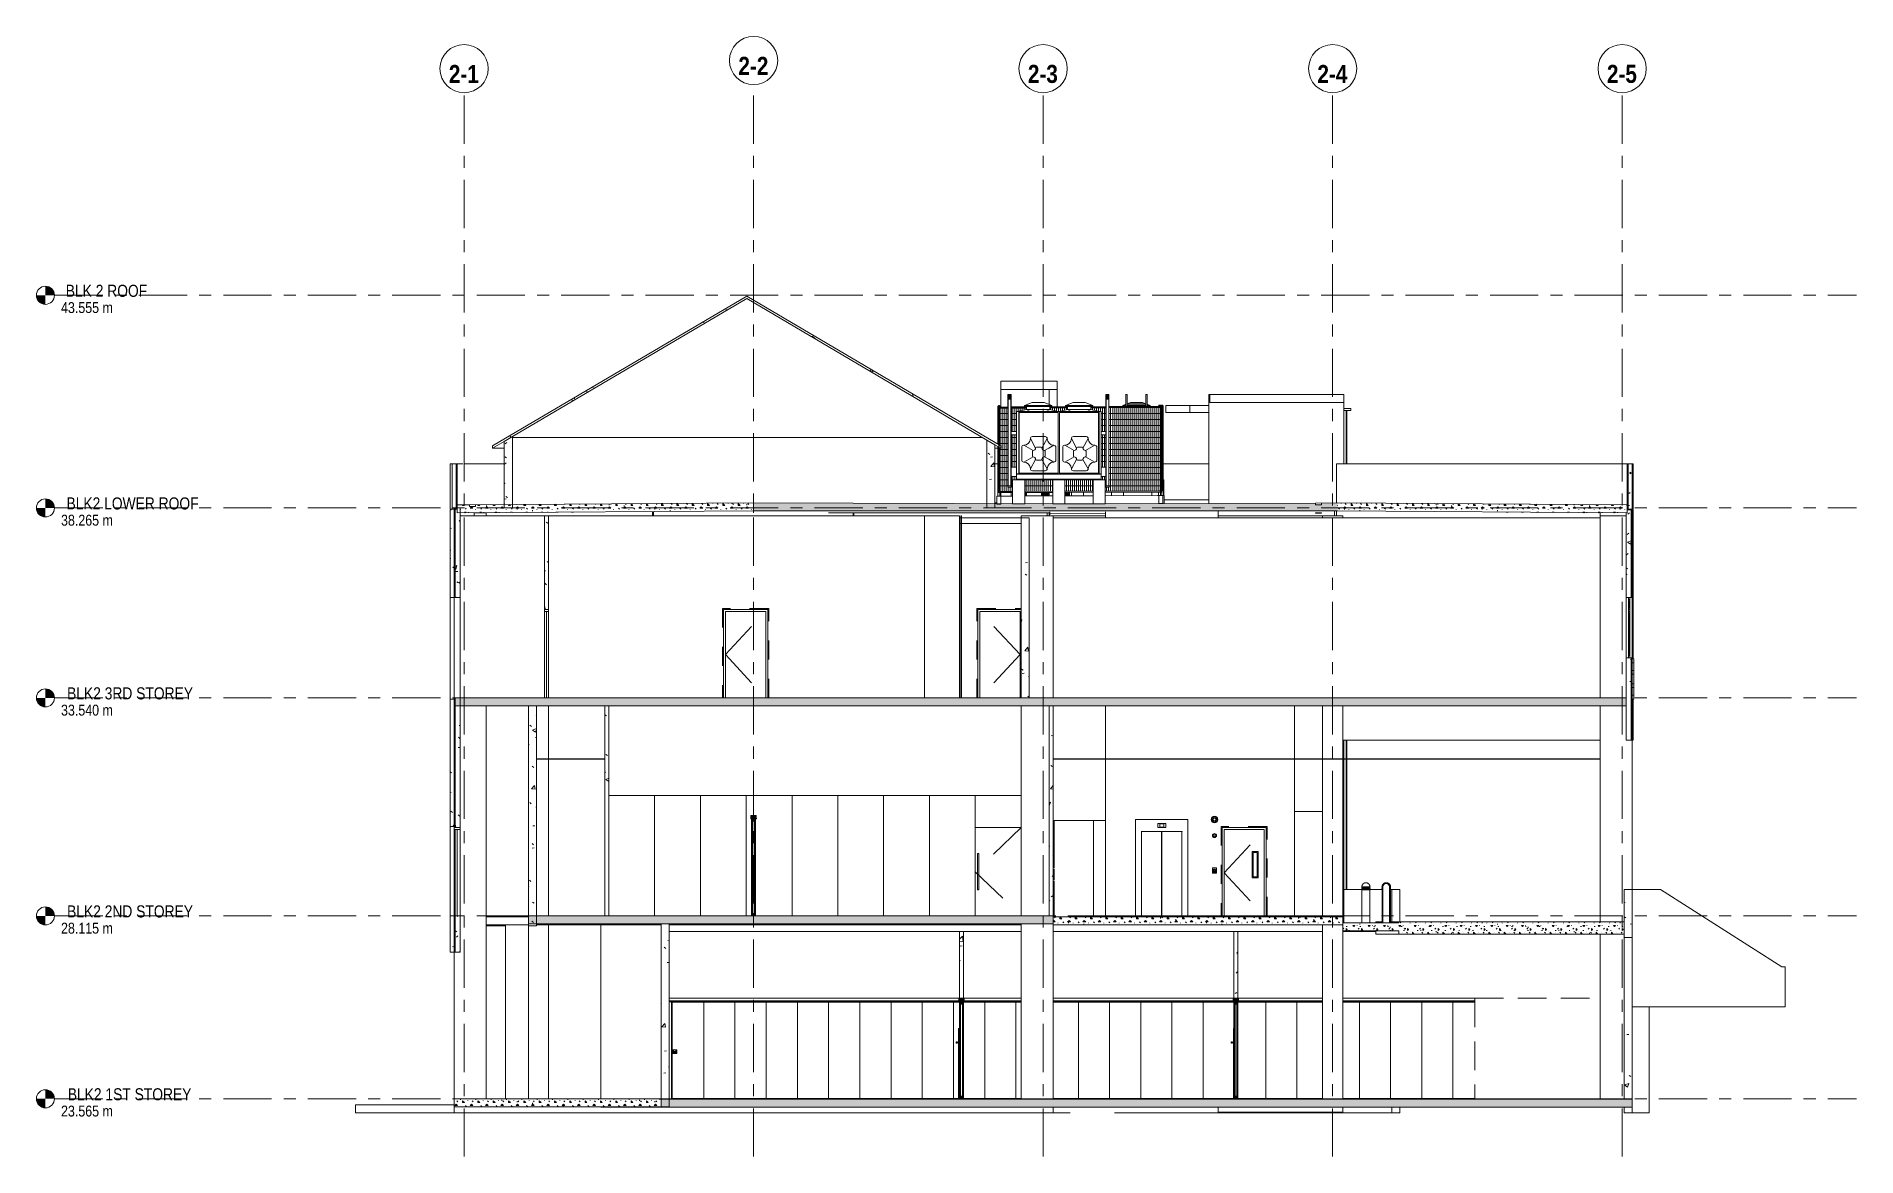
# Model space of a CAD drawing. Header units: millimetres. Extents: x -18215 to 134275, y 17919 to 48497.
# Drawn here: x -18215 to 27051, y 20627 to 48497 of the extents above; entities that cross this region are included whole.
import ezdxf

# ---------------------------------------------------------------- set-up
doc = ezdxf.new("R2010")
doc.units = ezdxf.units.MM
for name, pattern in [('Centre', [4762.5, 952.5, -714.375, 2381.25, -714.375]), ('Dash', [952.5, 476.25, -476.25]), ('Hidden', [1071.5625, 714.375, -357.1875]), ('IDA - Grid Line', [2100, 1200, -300, 300, -300])]:
    doc.linetypes.add(name, pattern=pattern)
for name, color, linetype, lineweight in [('0-1', 7, 'Continuous', 5), ('A-_CEILPATT_H', 7, 'Continuous', 9), ('A-_FLORLEVL_E', 7, 'Continuous', 9), ('A-_GENM----_H', 7, 'Dash', 9), ('A-_GENM----_M', 7, 'Continuous', 9), ('A-_GENM----_M-2', 7, 'Hidden', 9), ('A-_ROOFPATT_H', 7, 'Continuous', 9), ('A_--------_E-', 7, 'Continuous', 9), ('C-_SITE----_E', 7, 'Continuous', 9), ('M-_SANIFIXR_E', 7, 'Continuous', 9), ('S-_ANOTGRID_E', 7, 'Continuous', 9)]:
    doc.layers.add(name, color=color, linetype=linetype, lineweight=lineweight)
for name, color, linetype, lineweight, true_color in [('A-_CEIL----_E-1', 6, 'Continuous', 9, 0xff00ff), ('A-_CLADPANL_E-1', 6, 'Continuous', 9, 0xff00ff), ('A-_DETA----_ED-1', 7, 'Continuous', 9, 0xc0c0c0), ('A-_DETA----_ED-2', 7, 'Continuous', 9, 0x0a0a0a), ('A-_DETA----_ED-3', 6, 'Continuous', 9, 0xff00ff), ('A-_DOOR----_E-1', 6, 'Continuous', 9, 0xff00ff), ('A-_DOOR----_E-2', 6, 'Centre', 9, 0xff00ff), ('A-_DOOR----_E-3', 6, 'Continuous', 18, 0xff00ff), ('A-_DOOR----_H-1', 6, 'Dash', 18, 0xff00ff), ('A-_FLOR----_E-1', 6, 'Continuous', 9, 0xff00ff), ('A-_FLORLEVL_E-1', 9, 'IDA - Grid Line', 9, 0x808080), ('A-_FLORPATT_E-1', 6, 'Continuous', 9, 0xff00ff), ('A-_GENM----_M-1', 6, 'Continuous', 9, 0xff00ff), ('A-_ROOF----_E-1', 6, 'Continuous', 9, 0xff00ff), ('A-_WALL----_E-1', 6, 'Continuous', 9, 0xff00ff), ('A-_WALL----_H-1', 6, 'Continuous', 9, 0xff00ff), ('A-_WALLPRTN_E-1', 6, 'Continuous', 9, 0xff00ff), ('A-_WIND----_E-1', 6, 'Continuous', 9, 0xff00ff), ('A-_WIND----_E-2', 6, 'Continuous', 18, 0xff00ff), ('C-_SITE----_E-1', 6, 'Continuous', 9, 0xff00ff), ('E-_FIREALAM_E-1', 6, 'Continuous', 9, 0xff00ff), ('E-_FIREALAM_E-2', 1, 'Continuous', 9, 0xff0000), ('M-_EQPT----_E-1', 6, 'Continuous', 9, 0xff00ff), ('M-_SANIFIXR_E-1', 6, 'Continuous', 9, 0xff00ff), ('M-_SANIFIXR_E-3', 7, 'Continuous', 9, 0x008080), ('S-_ANOTGRID_E-1', 9, 'IDA - Grid Line', 9, 0x808080), ('S-_COLN----_E-1', 6, 'Continuous', 9, 0xff00ff), ('X_PART----_E-1', 6, 'Continuous', 9, 0xff00ff)]:
    doc.layers.add(name, color=color, linetype=linetype, lineweight=lineweight, true_color=true_color)
doc.styles.add('Arial Narrow', font='ARIALN.TTF', dxfattribs={"height": 300})
doc.styles.add('Arial Narrow_1', font='ARIALN.TTF', dxfattribs={"height": 270})
doc.styles.add('Arial Narrow_B', font='ARIALNB.TTF', dxfattribs={"height": 450})
pattern_1 = [(0, (8764.2, 31875.04), (381, 381), [47.625, -333.375]), (90, (8764.2, 31875.04), (-381, 381), [47.625, -333.375]), (135, (8811.82, 31875.04), (-381.0004, 3e-14), [67.352, -471.463]), (0, (8811.82, 32089.35), (381, 381), [47.625, -333.375]), (45, (8835.63, 32065.54), (0, 381.0004), [33.676, -505.139]), (135, (8835.63, 32065.54), (-381.0004, 3e-14), [33.676, -505.139]), (0, (8954.7, 32184.6), (381, 381), [67.352, -313.648]), (45, (8954.7, 32184.6), (0, 381.0004), [47.625, -491.19]), (135, (9022.05, 32184.6), (-381.0004, 3e-14), [47.625, -491.19]), (90, (9026.13, 31970.3), (-381, 381), [47.625, -333.375]), (45, (9026.13, 31970.29), (0, 381.0004), [33.676, -505.139]), (135, (9049.95, 31994.1), (-381.0004, 3e-14), [33.676, -505.139]), (0, (8811.82, 31970.3), (381, 381), [23.812, -319.087]), (0, (9097.57, 32065.54), (381, 381), [23.812, -319.087]), (90, (8978.5, 32113.16), (-381, 381), [23.812, -319.087]), (135, (9026.13, 31898.85), (-381.0004, 3e-14), [33.676, -505.139]), (135, (8859.45, 32160.79), (-381.0004, 3e-14), [33.676, -505.139]), (45, (8942.8, 32000.05), (0, 381.0004), [33.676, -505.139]), (90, (8895.16, 31922.66), (-381, 381), [5.953, -375.047]), (90, (8913.02, 32083.4), (-381, 381), [5.953, -375.047]), (90, (9091.6, 32148.88), (-381, 381), [5.953, -375.047]), (90, (9097.57, 31946.47), (-381, 381), [5.953, -375.047])]
pattern_2 = [(50, (8764.2, 31875), (1093.104, -95.634), [114.3, -1257.3]), (355, (8764.2, 31875), (-211.46, 1146.34), [91.44, -1005.84]), (100.451, (8855.3, 31867.1), (881.656, 1050.7), [97.14, -1068.54]), (46.184, (8764.2, 32179.8), (1626.475, -252.26), [171.45, -1885.95]), (96.636, (8899.7, 32158.8), (1424.42, 1484.57), [145.71, -1602.81]), (351.184, (8764.2, 32179.8), (1424.43, 1484.55), [137.16, -1508.76]), (21, (8916.6, 32103.6), (909.686, -613.59), [114.3, -1257.3]), (326, (8916.6, 32103.6), (370.81, 1105.13), [91.44, -1005.84]), (71.451, (8992.4, 32052.5), (1280.503, 491.53), [97.14, -1068.54]), (37.5, (8764.2, 31875.04), (18.531, 507.33), [50.292, -943.356, 50.292, -970.788, -1009.65]), (37.5, (8764.2, 31875.04), (18.531, 507.33), [-2014.728, 50.292, -959.358]), (7.5, (8764.2, 31875.04), (400.918, 601.084), [50.292, -531.876, 50.292, -920.496, -384.81]), (7.5, (8764.2, 31875.04), (400.918, 601.084), [-1552.956, 50.292, -334.518]), (327.5, (8424.34, 31875.04), (813.545, -34.374), [50.292, -330.708, 50.292, -2715.768]), (327.5, (8424.34, 31875.04), (813.545, -34.374), [-431.292, -1138.428, 50.292, -1527.048]), (317.5, (8271.94, 31875.04), (888.775, 152.56), [50.292, -445.008, 50.292, -739.14, -1120.14]), (317.5, (8271.94, 31875.04), (888.775, 152.56), [-1284.73, 50.29, -1069.85])]

msp = doc.modelspace()

# ---------------------------------------------------------------- texts
at = {"layer": 'A-_FLORLEVL_E', "line_spacing_factor": 0.949189}
for s, insert, char_height, width, attachment_point, style in [('\\pxqr,t6.35,12.7,19.05,25.4,31.75,38.1,44.45,50.8,57.15,63.5,69.85,76.2,82.55,88.9,95.25,101.6,107.95,114.3,120.65,127,133.35,139.7,146.05,152.4,158.75,165.1,171.45,177.8,184.15,190.5,196.85,203.2;{BLK 2 ROOF}', (-15461, 42013), 300, 2074.5, 9, 'Arial Narrow'), ('\\pxqr,t7.05556,14.11111,21.16667,28.22222,35.27778,42.33333,49.38889,56.44444,63.5,70.55556,77.61111,84.66667,91.72222,98.77778,105.83333,112.88889,119.94444,127,134.05556,141.11111,148.16667,155.22222,162.27778,169.33333,176.38889,183.44444,190.5,197.55556,204.61111,211.66667,218.72222,225.77778;{43.555 m}', (-16313, 41885), 270, 1251, 3, 'Arial Narrow_1'), ('\\pxqr,t6.35,12.7,19.05,25.4,31.75,38.1,44.45,50.8,57.15,63.5,69.85,76.2,82.55,88.9,95.25,101.6,107.95,114.3,120.65,127,133.35,139.7,146.05,152.4,158.75,165.1,171.45,177.8,184.15,190.5,196.85,203.2;{BLK2 LOWER ROOF}', (-14182, 36723), 300, 3354, 9, 'Arial Narrow'), ('\\pxqr,t7.05556,14.11111,21.16667,28.22222,35.27778,42.33333,49.38889,56.44444,63.5,70.55556,77.61111,84.66667,91.72222,98.77778,105.83333,112.88889,119.94444,127,134.05556,141.11111,148.16667,155.22222,162.27778,169.33333,176.38889,183.44444,190.5,197.55556,204.61111,211.66667,218.72222,225.77778;{38.265 m}', (-16313, 36595), 270, 1251, 3, 'Arial Narrow_1'), ('\\pxqr,t6.35,12.7,19.05,25.4,31.75,38.1,44.45,50.8,57.15,63.5,69.85,76.2,82.55,88.9,95.25,101.6,107.95,114.3,120.65,127,133.35,139.7,146.05,152.4,158.75,165.1,171.45,177.8,184.15,190.5,196.85,203.2;{BLK2 3RD STOREY}', (-14321, 31998), 300, 3214.5, 9, 'Arial Narrow'), ('\\pxqr,t7.05556,14.11111,21.16667,28.22222,35.27778,42.33333,49.38889,56.44444,63.5,70.55556,77.61111,84.66667,91.72222,98.77778,105.83333,112.88889,119.94444,127,134.05556,141.11111,148.16667,155.22222,162.27778,169.33333,176.38889,183.44444,190.5,197.55556,204.61111,211.66667,218.72222,225.77778;{33.540 m}', (-16313, 31870), 270, 1251, 3, 'Arial Narrow_1'), ('\\pxqr,t6.35,12.7,19.05,25.4,31.75,38.1,44.45,50.8,57.15,63.5,69.85,76.2,82.55,88.9,95.25,101.6,107.95,114.3,120.65,127,133.35,139.7,146.05,152.4,158.75,165.1,171.45,177.8,184.15,190.5,196.85,203.2;{BLK2 2ND STOREY}', (-14321, 26573), 300, 3214.5, 9, 'Arial Narrow'), ('\\pxqr,t7.05556,14.11111,21.16667,28.22222,35.27778,42.33333,49.38889,56.44444,63.5,70.55556,77.61111,84.66667,91.72222,98.77778,105.83333,112.88889,119.94444,127,134.05556,141.11111,148.16667,155.22222,162.27778,169.33333,176.38889,183.44444,190.5,197.55556,204.61111,211.66667,218.72222,225.77778;{28.115 m}', (-16313, 26445), 270, 1251, 3, 'Arial Narrow_1'), ('\\pxqr,t6.35,12.7,19.05,25.4,31.75,38.1,44.45,50.8,57.15,63.5,69.85,76.2,82.55,88.9,95.25,101.6,107.95,114.3,120.65,127,133.35,139.7,146.05,152.4,158.75,165.1,171.45,177.8,184.15,190.5,196.85,203.2;{BLK2 1ST STOREY}', (-14360, 22023), 300, 3175.5, 9, 'Arial Narrow'), ('\\pxqr,t7.05556,14.11111,21.16667,28.22222,35.27778,42.33333,49.38889,56.44444,63.5,70.55556,77.61111,84.66667,91.72222,98.77778,105.83333,112.88889,119.94444,127,134.05556,141.11111,148.16667,155.22222,162.27778,169.33333,176.38889,183.44444,190.5,197.55556,204.61111,211.66667,218.72222,225.77778;{23.565 m}', (-16313, 21895), 270, 1251, 3, 'Arial Narrow_1')]:
    msp.add_mtext(s, dxfattribs=dict(at, insert=insert, char_height=char_height, width=width, attachment_point=attachment_point, style=style))
at = {"layer": 'S-_ANOTGRID_E', "char_height": 450, "width": 754.5, "attachment_point": 5, "line_spacing_factor": 0.949189, "style": 'Arial Narrow_B'}
for s, insert in [('\\pxqc,t3.33333,6.66667,10,13.33333,16.66667,20,23.33333,26.66667,30,33.33333,36.66667,40,43.33333,46.66667,50,53.33333,56.66667,60,63.33333,66.66667,70,73.33333,76.66667,80,83.33333,86.66667,90,93.33333,96.66667,100,103.33333,106.66667;{2-2}', (-385, 47763)), ('\\pxqc,t3.33333,6.66667,10,13.33333,16.66667,20,23.33333,26.66667,30,33.33333,36.66667,40,43.33333,46.66667,50,53.33333,56.66667,60,63.33333,66.66667,70,73.33333,76.66667,80,83.33333,86.66667,90,93.33333,96.66667,100,103.33333,106.66667;{2-1}', (-7585, 47561)), ('\\pxqc,t3.33333,6.66667,10,13.33333,16.66667,20,23.33333,26.66667,30,33.33333,36.66667,40,43.33333,46.66667,50,53.33333,56.66667,60,63.33333,66.66667,70,73.33333,76.66667,80,83.33333,86.66667,90,93.33333,96.66667,100,103.33333,106.66667;{2-3}', (6815, 47561)), ('\\pxqc,t3.33333,6.66667,10,13.33333,16.66667,20,23.33333,26.66667,30,33.33333,36.66667,40,43.33333,46.66667,50,53.33333,56.66667,60,63.33333,66.66667,70,73.33333,76.66667,80,83.33333,86.66667,90,93.33333,96.66667,100,103.33333,106.66667;{2-4}', (14015, 47561)), ('\\pxqc,t3.33333,6.66667,10,13.33333,16.66667,20,23.33333,26.66667,30,33.33333,36.66667,40,43.33333,46.66667,50,53.33333,56.66667,60,63.33333,66.66667,70,73.33333,76.66667,80,83.33333,86.66667,90,93.33333,96.66667,100,103.33333,106.66667;{2-5}', (21215, 47561))]:
    msp.add_mtext(s, dxfattribs=dict(at, insert=insert))

# ---------------------------------------------------------------- blocks, each defined once
blk = doc.blocks.new('15SV10 N110T - 15sv10 N110t_dwg_TAPPO-CARICO-879808-Section 113')
at = {"layer": 'A_--------_E-'}
for p, q in [((6952, 37067), (6953, 37067)), ((6952, 37066), (6952, 37067)), ((6952, 37067), (6952, 37066)), ((6953, 37067), (6953, 37065)), ((6958, 37067), (6953, 37067)), ((6959, 37066), (6959, 37067)), ((6959, 37067), (6959, 37066))]:
    blk.add_line(p, q, dxfattribs=at)
blk.add_open_spline([(6959, 37067), (6959, 37067), (6959, 37067), (6959, 37067)], degree=3, dxfattribs=at)
blk.add_open_spline([(6959, 37067), (6959, 37067), (6959, 37067), (6959, 37067)], degree=3, dxfattribs=at)
blk = doc.blocks.new('15SV10 N110T - 15sv10 N110t_dwg_TAPPO-CARICO-V20-Section 113')
at = {"layer": 'A_--------_E-'}
for p, q in [((6408, 37067), (6409, 37067)), ((6408, 37063), (6408, 37067)), ((6408, 37067), (6408, 37063)), ((6409, 37067), (6409, 37063)), ((6413, 37067), (6409, 37067)), ((6415, 37064), (6415, 37067)), ((6415, 37067), (6415, 37064))]:
    blk.add_line(p, q, dxfattribs=at)
for points in [[(6413, 37067), (6414, 37066), (6414, 37065), (6414, 37064)], [(6415, 37067), (6415, 37067), (6414, 37067), (6414, 37067)], [(6415, 37067), (6415, 37067), (6414, 37067), (6414, 37067)]]:
    blk.add_open_spline(points, degree=3, dxfattribs=at)
blk = doc.blocks.new('1599_DB_P_S_BLK2 23 0814_rvt-1-Section 113')
at = {"layer": 'M-_SANIFIXR_E-3'}
for points in [[(6011, 39585), (6011, 39590), (5960, 39590), (5960, 39585)], [(6011, 39582), (6011, 39585), (5960, 39583), (5960, 39582)], [(5960, 39475), (6011, 39475), (6011, 39582), (5960, 39582)], [(8447, 39585), (8447, 39590), (8396, 39590), (8396, 39585)], [(8447, 39582), (8447, 39585), (8396, 39583), (8396, 39582)], [(8447, 39475), (8447, 39582), (8396, 39582), (8396, 39475)]]:
    blk.add_hatch(color=8, dxfattribs=at).paths.add_polyline_path(points)
h = blk.add_hatch(color=8, dxfattribs=at)
h.paths.add_polyline_path([(8876, 39585), (8876, 39590), (8870, 39590), (8870, 39585)])
h.paths.add_polyline_path([(9413, 39585), (9413, 39590), (9407, 39589), (9407, 39585)])
at = {"layer": 'A_--------_E-', "color": 8}
for p, q in [((6384, 37108), (6384, 37148)), ((6397, 37148), (6397, 37089)), ((6407, 37148), (6407, 37111)), ((6783, 37111), (6783, 37150)), ((6793, 37089), (6793, 37150)), ((6805, 37150), (6805, 37109)), ((6929, 37108), (6929, 37150)), ((6942, 37150), (6942, 37089)), ((6951, 37150), (6951, 37111)), ((7454, 37108), (7454, 37152)), ((7466, 37153), (7466, 37089)), ((7476, 37153), (7476, 37111)), ((6363, 37115), (6368, 37115)), ((6372, 37112), (6363, 37112)), ((6363, 37103), (6381, 37103)), ((6372, 37111), (6364, 37111)), ((6375, 37111), (6363, 37111)), ((6363, 37105), (6381, 37105)), ((6365, 37101), (6382, 37101)), ((6365, 37100), (6383, 37100)), ((6373, 37093), (6371, 37091)), ((6377, 37111), (6375, 37111)), ((6378, 37111), (6376, 37111)), ((6379, 37115), (6385, 37115)), ((6385, 37112), (6383, 37112)), ((6386, 37111), (6383, 37111)), ((6386, 37111), (6383, 37111)), ((6384, 37063), (6384, 37097)), ((6397, 37115), (6412, 37115)), ((6412, 37112), (6397, 37112)), ((6407, 37111), (6397, 37111)), ((6409, 37111), (6397, 37111)), ((6397, 37105), (6409, 37105)), ((6397, 37103), (6409, 37103)), ((6397, 37101), (6408, 37101)), ((6397, 37100), (6407, 37100)), ((6408, 37101), (6402, 37101)), ((6404, 37111), (6409, 37111)), ((6404, 37105), (6409, 37105)), ((6404, 37103), (6409, 37103)), ((6407, 37100), (6407, 37078)), ((6407, 37076), (6407, 37078)), ((6409, 37103), (6408, 37101)), ((6409, 37111), (6409, 37105)), ((6413, 37115), (6413, 37112)), ((6777, 37112), (6777, 37115)), ((6778, 37115), (6792, 37115)), ((6792, 37112), (6778, 37112)), ((6781, 37105), (6781, 37111)), ((6791, 37111), (6781, 37111)), ((6781, 37111), (6786, 37111)), ((6781, 37105), (6786, 37105)), ((6781, 37105), (6791, 37105)), ((6782, 37101), (6781, 37103)), ((6781, 37103), (6786, 37103)), ((6781, 37103), (6791, 37103)), ((6782, 37101), (6791, 37101)), ((6787, 37101), (6782, 37101)), ((6782, 37065), (6782, 37100)), ((6782, 37100), (6792, 37100)), ((6792, 37111), (6783, 37111)), ((6807, 37111), (6804, 37111)), ((6806, 37111), (6805, 37111)), ((6805, 37097), (6805, 37065)), ((6806, 37115), (6811, 37115)), ((6808, 37112), (6806, 37112)), ((6807, 37100), (6852, 37100)), ((6808, 37103), (6859, 37103)), ((6809, 37105), (6925, 37105)), ((6809, 37101), (6856, 37101)), ((6814, 37111), (6811, 37111)), ((6814, 37111), (6812, 37111)), ((6919, 37111), (6815, 37111)), ((6818, 37091), (6816, 37093)), ((6917, 37112), (6817, 37112)), ((6867, 37111), (6818, 37111)), ((6821, 37115), (6913, 37115)), ((6829, 37106), (6831, 37104)), ((6864, 37103), (6866, 37103)), ((6916, 37111), (6867, 37111)), ((6876, 37103), (6926, 37103)), ((6879, 37101), (6927, 37101)), ((6883, 37100), (6928, 37100)), ((6903, 37104), (6905, 37106)), ((6918, 37093), (6916, 37091)), ((6922, 37111), (6920, 37111)), ((6923, 37115), (6930, 37115)), ((6930, 37112), (6926, 37112)), ((6930, 37111), (6927, 37111)), ((6930, 37111), (6928, 37111)), ((6929, 37065), (6929, 37097)), ((6942, 37115), (6956, 37115)), ((6956, 37112), (6942, 37112)), ((6951, 37111), (6942, 37111)), ((6954, 37111), (6942, 37111)), ((6942, 37105), (6954, 37105)), ((6942, 37103), (6953, 37103)), ((6942, 37101), (6952, 37101)), ((6942, 37100), (6952, 37100)), ((6952, 37101), (6947, 37101)), ((6948, 37111), (6954, 37111)), ((6948, 37105), (6954, 37105)), ((6948, 37103), (6953, 37103)), ((6951, 37076), (6952, 37078)), ((6953, 37103), (6952, 37101)), ((6952, 37100), (6952, 37078)), ((6954, 37111), (6954, 37105)), ((6957, 37115), (6957, 37112)), ((7363, 37115), (7438, 37115)), ((7442, 37112), (7363, 37112)), ((7392, 37111), (7363, 37111)), ((7444, 37111), (7363, 37111)), ((7363, 37105), (7450, 37105)), ((7363, 37103), (7384, 37103)), ((7363, 37101), (7381, 37101)), ((7363, 37100), (7377, 37100)), ((7389, 37103), (7391, 37103)), ((7441, 37111), (7392, 37111)), ((7393, 37103), (7395, 37103)), ((7401, 37103), (7451, 37103)), ((7404, 37101), (7452, 37101)), ((7408, 37100), (7452, 37100)), ((7428, 37104), (7430, 37106)), ((7442, 37093), (7441, 37091)), ((7447, 37111), (7445, 37111)), ((7448, 37115), (7455, 37115)), ((7455, 37112), (7451, 37112)), ((7455, 37111), (7452, 37111)), ((7455, 37111), (7453, 37111)), ((7454, 37067), (7454, 37097)), ((7466, 37115), (7481, 37115)), ((7481, 37112), (7466, 37112)), ((7476, 37111), (7467, 37111)), ((7478, 37111), (7467, 37111)), ((7467, 37105), (7478, 37105)), ((7467, 37103), (7478, 37103)), ((7467, 37101), (7477, 37101)), ((7467, 37100), (7477, 37100)), ((7477, 37101), (7472, 37101)), ((7473, 37111), (7478, 37111)), ((7473, 37105), (7478, 37105)), ((7473, 37103), (7478, 37103)), ((7476, 37076), (7477, 37078)), ((7478, 37103), (7477, 37101)), ((7477, 37100), (7477, 37078)), ((7478, 37111), (7478, 37105)), ((7482, 37115), (7482, 37112))]:
    blk.add_line(p, q, dxfattribs=at)
at = {"layer": 'A_--------_E-', "color": 8, "flags": 128}
for points in [[(6364, 37081), (6365, 37080), (6366, 37078), (6367, 37076), (6367, 37075), (6368, 37073), (6369, 37071), (6369, 37069), (6370, 37067), (6370, 37065), (6371, 37063)], [(6407, 37078), (6407, 37076), (6406, 37072), (6405, 37066), (6405, 37063)], [(6407, 37100), (6407, 37100), (6407, 37101), (6407, 37101), (6407, 37101), (6407, 37101), (6407, 37101), (6407, 37101), (6407, 37101), (6407, 37101), (6407, 37101), (6407, 37101), (6408, 37101), (6408, 37101), (6408, 37101)], [(6407, 37077), (6407, 37077), (6407, 37078)], [(6407, 37077), (6407, 37077), (6407, 37078)], [(6408, 37076), (6408, 37076), (6407, 37077)], [(6408, 37076), (6408, 37076), (6407, 37077)], [(6409, 37111), (6409, 37111), (6409, 37111), (6409, 37111), (6409, 37111), (6409, 37111), (6409, 37111), (6409, 37111), (6409, 37111), (6409, 37112), (6409, 37112), (6409, 37112), (6409, 37112), (6409, 37112), (6409, 37112), (6409, 37112), (6409, 37112), (6409, 37112), (6409, 37112), (6409, 37112), (6409, 37112), (6410, 37112), (6410, 37112), (6410, 37112), (6410, 37112), (6410, 37112), (6410, 37112), (6410, 37112), (6410, 37112), (6410, 37112), (6410, 37112), (6410, 37112), (6410, 37112), (6410, 37112), (6410, 37112), (6410, 37112), (6410, 37112), (6410, 37112), (6410, 37112), (6411, 37112), (6411, 37112)], [(6409, 37103), (6409, 37103), (6409, 37104), (6409, 37104), (6409, 37104), (6409, 37104), (6409, 37104), (6409, 37104), (6409, 37104), (6409, 37104), (6409, 37104), (6409, 37104), (6409, 37104), (6409, 37105), (6409, 37105)], [(6779, 37112), (6779, 37112), (6779, 37112), (6779, 37112), (6779, 37112), (6779, 37112), (6779, 37112), (6779, 37112), (6780, 37112), (6780, 37112), (6780, 37112), (6780, 37112), (6780, 37112), (6780, 37112), (6780, 37112), (6780, 37112), (6780, 37112), (6780, 37112), (6780, 37112), (6780, 37112), (6780, 37112), (6780, 37112), (6780, 37112), (6780, 37112), (6780, 37112), (6780, 37112), (6780, 37112), (6780, 37112), (6780, 37112), (6780, 37112), (6780, 37112), (6780, 37111), (6780, 37111), (6781, 37111), (6781, 37111), (6781, 37111), (6781, 37111), (6781, 37111), (6781, 37111), (6781, 37111), (6781, 37111)], [(6781, 37105), (6781, 37104), (6781, 37104), (6781, 37104), (6781, 37104), (6781, 37104), (6781, 37104), (6781, 37104), (6781, 37104), (6781, 37104), (6781, 37104), (6781, 37104), (6781, 37103), (6781, 37103), (6781, 37103)], [(6782, 37101), (6782, 37101), (6782, 37101), (6782, 37101), (6782, 37101), (6782, 37101), (6782, 37101), (6782, 37101), (6782, 37101), (6782, 37101), (6782, 37101), (6782, 37101), (6782, 37100), (6782, 37100), (6782, 37100)], [(6819, 37066), (6820, 37068), (6820, 37070), (6821, 37072), (6822, 37074), (6822, 37075), (6823, 37077), (6824, 37079), (6825, 37081), (6826, 37082), (6827, 37084), (6829, 37085), (6830, 37087), (6831, 37088), (6833, 37090), (6834, 37091), (6835, 37092), (6837, 37094), (6839, 37095), (6840, 37096), (6842, 37097), (6843, 37098), (6845, 37099), (6847, 37100), (6849, 37100), (6851, 37101), (6852, 37102), (6854, 37102), (6856, 37103), (6858, 37103), (6860, 37104), (6862, 37104), (6864, 37104), (6866, 37104), (6867, 37104)], [(6867, 37104), (6869, 37104), (6871, 37104), (6873, 37104), (6875, 37103), (6877, 37103), (6879, 37103), (6881, 37102), (6882, 37102), (6884, 37101), (6886, 37100), (6888, 37099), (6890, 37098), (6891, 37098), (6893, 37097), (6895, 37095), (6896, 37094), (6898, 37093), (6899, 37092), (6901, 37091), (6902, 37089), (6904, 37088), (6905, 37086), (6906, 37085), (6907, 37083), (6908, 37081), (6909, 37080), (6910, 37078), (6911, 37076), (6912, 37075), (6913, 37073), (6913, 37071), (6914, 37069), (6915, 37067), (6915, 37065)], [(6952, 37078), (6951, 37076), (6951, 37072), (6950, 37066)], [(6952, 37100), (6952, 37100), (6952, 37101), (6952, 37101), (6952, 37101), (6952, 37101), (6952, 37101), (6952, 37101), (6952, 37101), (6952, 37101), (6952, 37101), (6952, 37101), (6952, 37101), (6952, 37101), (6952, 37101)], [(6952, 37077), (6952, 37077), (6952, 37078)], [(6952, 37077), (6952, 37077), (6952, 37078)], [(6952, 37076), (6952, 37076), (6952, 37077)], [(6952, 37076), (6952, 37076), (6952, 37077)], [(6953, 37103), (6953, 37103), (6953, 37104), (6953, 37104), (6953, 37104), (6953, 37104), (6953, 37104), (6953, 37104), (6953, 37104), (6954, 37104), (6954, 37104), (6954, 37104), (6954, 37104), (6954, 37105), (6954, 37105)], [(6954, 37111), (6954, 37111), (6954, 37111), (6954, 37111), (6954, 37111), (6954, 37111), (6954, 37111), (6954, 37111), (6954, 37111), (6954, 37112), (6954, 37112), (6954, 37112), (6954, 37112), (6954, 37112), (6954, 37112), (6954, 37112), (6954, 37112), (6954, 37112), (6954, 37112), (6954, 37112), (6954, 37112), (6954, 37112), (6954, 37112), (6954, 37112), (6954, 37112), (6954, 37112), (6954, 37112), (6954, 37112), (6954, 37112), (6954, 37112), (6955, 37112), (6955, 37112), (6955, 37112), (6955, 37112), (6955, 37112), (6955, 37112), (6955, 37112), (6955, 37112), (6955, 37112), (6955, 37112), (6955, 37112)], [(7363, 37095), (7365, 37096), (7367, 37097), (7368, 37098), (7370, 37099), (7372, 37100), (7374, 37100), (7376, 37101), (7377, 37102), (7379, 37102), (7381, 37103), (7383, 37103), (7385, 37104), (7387, 37104), (7389, 37104), (7391, 37104), (7392, 37104)], [(7392, 37104), (7394, 37104), (7396, 37104), (7398, 37104), (7400, 37103), (7402, 37103), (7404, 37103), (7405, 37102), (7407, 37102), (7409, 37101), (7411, 37100), (7413, 37099), (7415, 37098), (7416, 37098), (7418, 37097), (7420, 37095), (7421, 37094), (7423, 37093), (7424, 37092), (7426, 37091), (7427, 37089), (7428, 37088), (7430, 37086), (7431, 37085), (7432, 37083), (7433, 37081), (7434, 37080), (7435, 37078), (7436, 37076), (7437, 37075), (7438, 37073), (7438, 37071), (7439, 37069), (7439, 37067)], [(7477, 37078), (7476, 37076), (7475, 37072), (7475, 37067)], [(7477, 37100), (7477, 37100), (7477, 37101), (7477, 37101), (7477, 37101), (7477, 37101), (7477, 37101), (7477, 37101), (7477, 37101), (7477, 37101), (7477, 37101), (7477, 37101), (7477, 37101), (7477, 37101), (7477, 37101)], [(7477, 37077), (7477, 37077), (7477, 37078)], [(7477, 37077), (7477, 37077), (7477, 37078)], [(7477, 37076), (7477, 37076), (7477, 37077)], [(7477, 37076), (7477, 37076), (7477, 37077)], [(7478, 37111), (7478, 37111), (7478, 37111), (7478, 37111), (7478, 37111), (7478, 37111), (7478, 37111), (7478, 37111), (7479, 37111), (7479, 37112), (7479, 37112), (7479, 37112), (7479, 37112), (7479, 37112), (7479, 37112), (7479, 37112), (7479, 37112), (7479, 37112), (7479, 37112), (7479, 37112), (7479, 37112), (7479, 37112), (7479, 37112), (7479, 37112), (7479, 37112), (7479, 37112), (7479, 37112), (7479, 37112), (7479, 37112), (7479, 37112), (7479, 37112), (7479, 37112), (7480, 37112), (7480, 37112), (7480, 37112), (7480, 37112), (7480, 37112), (7480, 37112), (7480, 37112), (7480, 37112), (7480, 37112)], [(7478, 37103), (7478, 37103), (7478, 37104), (7478, 37104), (7478, 37104), (7478, 37104), (7478, 37104), (7478, 37104), (7478, 37104), (7478, 37104), (7478, 37104), (7478, 37104), (7478, 37104), (7478, 37105), (7478, 37105)]]:
    blk.add_lwpolyline(points, dxfattribs=at)
at = {"layer": 'A_--------_E-', "color": 8}
for centre, radius, start, end in [((6323, 37055), 82.5, 5.9493, 59.7367), ((6323, 37055), 76.5, 6.4001, 57.0462), ((6323, 37055), 78.5, 6.2422, 57.2899), ((6867, 37055), 82.5, 90, 173.1108), ((6867, 37055), 78.5, 90, 172.7495), ((6867, 37055), 76.5, 90, 172.5546), ((6867, 37055), 76.5, 106.875, 118.125), ((6867, 37055), 76.5, 90, 95.625), ((6867, 37055), 82.5, 7.2842, 90), ((6867, 37055), 78.5, 7.6451, 90), ((6867, 37055), 76.5, 7.8397, 90), ((6867, 37055), 76.5, 84.375, 90), ((6867, 37055), 76.5, 61.875, 73.125), ((7392, 37055), 82.5, 90, 110.3779), ((7392, 37055), 78.5, 90, 111.4163), ((7392, 37055), 76.5, 90, 111.9762), ((7392, 37055), 76.5, 106.875, 111.9762), ((7392, 37055), 76.5, 90, 95.625), ((7392, 37055), 82.5, 8.571, 90), ((7392, 37055), 78.5, 8.9975, 90), ((7392, 37055), 76.5, 9.2274, 90), ((7392, 37055), 76.5, 84.375, 90), ((7392, 37055), 76.5, 61.875, 73.125), ((6367, 37099), 9, 315, 114.4599), ((6323, 37055), 51, 9.499, 35.3454), ((6323, 37055), 51.5, 9.2609, 35.9494), ((6323, 37055), 49, 9.7094, 31.7866), ((6323, 37055), 49, 12.8571, 31.7866), ((6365, 37097), 9, 270, 315), ((6323, 37055), 76.5, 39.375, 45), ((6867, 37055), 76.5, 151.875, 163.125), ((6867, 37055), 76.5, 135, 140.625), ((6823, 37099), 9, 45, 225), ((6867, 37055), 51.5, 138.0493, 169.0196), ((6867, 37055), 51, 135, 168.7307), ((6825, 37097), 9, 225, 315), ((6867, 37055), 49, 162.4681, 167.1429), ((6867, 37055), 49, 162.4681, 167.1429), ((6867, 37055), 41.5, 90, 165.8165), ((6867, 37055), 51, 90, 135), ((6825, 37097), 9, 315, 45), ((6867, 37055), 51.5, 90, 131.9507), ((6867, 37055), 49, 102.9572, 115.7143), ((6867, 37055), 49, 102.9572, 115.7143), ((6867, 37055), 51.5, 101.678, 109.3609), ((6867, 37055), 20, 90, 148.5325), ((6867, 37055), 49, 90, 96.5517), ((6867, 37055), 49, 90, 96.5517), ((6867, 37055), 51, 45, 90), ((6867, 37055), 51.5, 48.0493, 90), ((6867, 37055), 49, 83.4964, 90), ((6867, 37055), 49, 83.4964, 90), ((6867, 37055), 41.5, 14.57, 90), ((6867, 37055), 20, 31.8154, 90), ((6867, 37055), 51.5, 70.6391, 78.322), ((6867, 37055), 49, 12.8571, 72.6438), ((6867, 37055), 49, 12.8571, 72.6438), ((6909, 37097), 9, 135, 225), ((6867, 37055), 51, 11.6584, 45), ((6909, 37097), 9, 225, 315), ((6911, 37099), 9, 315, 135), ((6867, 37055), 51.5, 11.367, 41.9507), ((6867, 37055), 76.5, 39.375, 45), ((7392, 37055), 41.5, 90, 135.4912), ((7392, 37055), 51.5, 90, 124.2994), ((7392, 37055), 51, 90, 124.8435), ((7392, 37055), 49, 102.9572, 115.7143), ((7392, 37055), 49, 102.9572, 115.7143), ((7392, 37055), 51.5, 101.678, 109.3609), ((7392, 37055), 20, 90, 142.7749), ((7392, 37055), 49, 90, 96.5517), ((7392, 37055), 49, 90, 96.5517), ((7392, 37055), 51, 45, 90), ((7392, 37055), 51.5, 48.0493, 90), ((7392, 37055), 49, 83.4964, 90), ((7392, 37055), 49, 83.4964, 90), ((7392, 37055), 41.5, 18.66, 90), ((7392, 37055), 20, 37.5566, 90), ((7392, 37055), 51.5, 70.6391, 78.322), ((7392, 37055), 49, 14.1792, 72.6438), ((7392, 37055), 49, 14.1792, 72.6438), ((7434, 37097), 9, 135, 225), ((7392, 37055), 51, 13.74, 45), ((7434, 37097), 9, 225, 315), ((7436, 37099), 9, 315, 135), ((7392, 37055), 51.5, 13.9836, 41.9507), ((7392, 37055), 76.5, 39.375, 45)]:
    blk.add_arc(centre, radius, start, end, dxfattribs=at)
for points, knots in [([(6406, 37064), (6407, 37065), (6407, 37066), (6407, 37068), (6407, 37070), (6407, 37071), (6407, 37072), (6407, 37073), (6407, 37074), (6407, 37075), (6407, 37075), (6407, 37076), (6407, 37076), (6407, 37077), (6407, 37077)], [0.5888999, 0.5888999, 0.5888999, 0.5888999, 0.6180556, 0.6527778, 0.6701389, 0.6875, 0.7222222, 0.7569444, 0.7743056, 0.7916667, 0.8263889, 0.8611111, 0.9305556, 1, 1, 1, 1]), ([(6406, 37064), (6407, 37064), (6407, 37066), (6407, 37068), (6407, 37070), (6407, 37072), (6407, 37073), (6407, 37074), (6407, 37075), (6407, 37075), (6407, 37076), (6407, 37076), (6407, 37077), (6407, 37077), (6407, 37077)], [0.5902485, 0.5902485, 0.5902485, 0.5902485, 0.6111111, 0.6388889, 0.6666667, 0.7083333, 0.75, 0.7708333, 0.7916667, 0.8333333, 0.875, 0.9166667, 0.9583333, 1, 1, 1, 1]), ([(6408, 37065), (6408, 37068), (6408, 37072), (6408, 37075), (6408, 37076), (6408, 37076)], [0.6666667, 0.6666667, 0.6666667, 0.6666667, 0.8333333, 0.9166667, 1, 1, 1, 1]), ([(6951, 37066), (6951, 37066), (6951, 37067), (6951, 37068), (6951, 37070), (6952, 37071), (6952, 37072), (6952, 37073), (6952, 37074), (6952, 37075), (6952, 37075), (6952, 37076), (6952, 37076), (6952, 37077), (6952, 37077)], [0.6127833, 0.6127833, 0.6127833, 0.6127833, 0.6180556, 0.6527778, 0.6701389, 0.6875, 0.7222222, 0.7569444, 0.7743056, 0.7916667, 0.8263889, 0.8611111, 0.9305556, 1, 1, 1, 1]), ([(6951, 37066), (6951, 37066), (6951, 37068), (6951, 37070), (6952, 37072), (6952, 37073), (6952, 37074), (6952, 37075), (6952, 37075), (6952, 37076), (6952, 37076), (6952, 37077), (6952, 37077), (6952, 37077)], [0.6139729, 0.6139729, 0.6139729, 0.6139729, 0.6388889, 0.6666667, 0.7083333, 0.75, 0.7708333, 0.7916667, 0.8333333, 0.875, 0.9166667, 0.9583333, 1, 1, 1, 1]), ([(6952, 37065), (6952, 37068), (6952, 37072), (6952, 37075), (6952, 37076), (6952, 37076)], [0.6784584, 0.6784584, 0.6784584, 0.6784584, 0.8333333, 0.9166667, 1, 1, 1, 1]), ([(6952, 37076), (6952, 37076), (6952, 37075), (6952, 37070), (6952, 37067), (6952, 37065)], [0, 0, 0, 0, 0.1111111, 0.2222222, 0.3213123, 0.3213123, 0.3213123, 0.3213123]), ([(7476, 37067), (7476, 37068), (7476, 37069), (7476, 37070), (7476, 37071), (7476, 37072), (7477, 37073), (7477, 37074), (7477, 37075), (7477, 37075), (7477, 37076), (7477, 37076), (7477, 37077), (7477, 37077)], [0.6358062, 0.6358062, 0.6358062, 0.6358062, 0.6527778, 0.6701389, 0.6875, 0.7222222, 0.7569444, 0.7743056, 0.7916667, 0.8263889, 0.8611111, 0.9305556, 1, 1, 1, 1]), ([(7476, 37067), (7476, 37068), (7476, 37068), (7476, 37070), (7476, 37072), (7477, 37073), (7477, 37074), (7477, 37075), (7477, 37075), (7477, 37076), (7477, 37076), (7477, 37077), (7477, 37077), (7477, 37077)], [0.6368425, 0.6368425, 0.6368425, 0.6368425, 0.6388889, 0.6666667, 0.7083333, 0.75, 0.7708333, 0.7916667, 0.8333333, 0.875, 0.9166667, 0.9583333, 1, 1, 1, 1]), ([(7477, 37067), (7477, 37069), (7477, 37072), (7477, 37075), (7477, 37076), (7477, 37076)], [0.7153141, 0.7153141, 0.7153141, 0.7153141, 0.8333333, 0.9166667, 1, 1, 1, 1]), ([(7477, 37076), (7477, 37076), (7477, 37075), (7477, 37071), (7477, 37068), (7477, 37067)], [0, 0, 0, 0, 0.1111111, 0.2222222, 0.2844333, 0.2844333, 0.2844333, 0.2844333])]:
    blk.add_open_spline(points, degree=3, knots=knots, dxfattribs=at)
for points in [[(6408, 37076), (6408, 37076), (6408, 37075), (6408, 37070), (6408, 37067), (6408, 37065)], [(6833, 37093), (6832, 37093), (6832, 37092), (6830, 37090), (6829, 37090), (6829, 37089)], [(6901, 37093), (6902, 37093), (6902, 37092), (6904, 37090), (6905, 37090), (6905, 37089)], [(7426, 37093), (7427, 37093), (7427, 37092), (7429, 37090), (7430, 37090), (7430, 37089)]]:
    blk.add_open_spline(points, degree=3, dxfattribs=at)
at = {"layer": 'M-_EQPT----_E-1', "color": 8}
blk.add_line((8063, 37069), (8063, 37155), dxfattribs=at)
for centre, start, end in [((6867, 37055), 23.7859, 156.6032), ((7392, 37055), 30, 150)]:
    blk.add_arc(centre, 25, start, end, dxfattribs=at)
at = {"layer": 'M-_SANIFIXR_E', "color": 8}
for p, q in [((6163, 37615), (6163, 39165)), ((6213, 39165), (6163, 39165)), ((6213, 39165), (6213, 37615)), ((8213, 39165), (6213, 39165)), ((6228, 37630), (6228, 39140)), ((6228, 39140), (7198, 39140)), ((7198, 39140), (7198, 37630)), ((7228, 37630), (7228, 39140)), ((7228, 39140), (8198, 39140)), ((8198, 39140), (8198, 37630)), ((8213, 37615), (8213, 39165)), ((8263, 39165), (8213, 39165)), ((8263, 37615), (8263, 39165)), ((6503, 38490), (6634, 38256)), ((6553, 38540), (6873, 38540)), ((6923, 38490), (6792, 38256)), ((7523, 38490), (7654, 38256)), ((7523, 38490), (7654, 38256)), ((7573, 38540), (7893, 38540)), ((7573, 38540), (7893, 38540)), ((7943, 38490), (7812, 38256)), ((7943, 38490), (7812, 38256)), ((6288, 37955), (6288, 38275)), ((6338, 38325), (6572, 38194)), ((6338, 37905), (6572, 38036)), ((6554, 38175), (6554, 38055)), ((6773, 38274), (6653, 38274)), ((6963, 38255), (6854, 38194)), ((6963, 37975), (6854, 38036)), ((6872, 38055), (6872, 38175)), ((7088, 38325), (6963, 38255)), ((7138, 38275), (7138, 37955)), ((7308, 37955), (7308, 38275)), ((7308, 37955), (7308, 38275)), ((7358, 38325), (7592, 38194)), ((7358, 38325), (7592, 38194)), ((7358, 37905), (7592, 38036)), ((7358, 37905), (7592, 38036)), ((7574, 38175), (7574, 38055)), ((7574, 38175), (7574, 38055)), ((7793, 38274), (7673, 38274)), ((7793, 38274), (7673, 38274)), ((8108, 38325), (7874, 38194)), ((8108, 38325), (7874, 38194)), ((8108, 37905), (7874, 38036)), ((8108, 37905), (7874, 38036)), ((7892, 38055), (7892, 38175)), ((7892, 38055), (7892, 38175)), ((8158, 38275), (8158, 37955)), ((8158, 38275), (8158, 37955)), ((6163, 37603), (6163, 37615)), ((6163, 37615), (8263, 37615)), ((6163, 37597), (6163, 37603)), ((8263, 37603), (6163, 37603)), ((6163, 37483), (6163, 37597)), ((6213, 37615), (8213, 37615)), ((7198, 37630), (6228, 37630)), ((6503, 37740), (6634, 37974)), ((6873, 37690), (6553, 37690)), ((6653, 37956), (6773, 37956)), ((6923, 37740), (6792, 37974)), ((7088, 37905), (6963, 37975)), ((8198, 37630), (7228, 37630)), ((7523, 37740), (7654, 37974)), ((7523, 37740), (7654, 37974)), ((7893, 37690), (7573, 37690)), ((7893, 37690), (7573, 37690)), ((7673, 37956), (7793, 37956)), ((7673, 37956), (7793, 37956)), ((7943, 37740), (7812, 37974)), ((7943, 37740), (7812, 37974)), ((8263, 37615), (8263, 37603)), ((8263, 37603), (8263, 37597)), ((8263, 37597), (8263, 37483)), ((6024, 37147), (6024, 37062)), ((6063, 37465), (6363, 37465)), ((6063, 37465), (6063, 36865)), ((6163, 37477), (6163, 37483)), ((6163, 37465), (6163, 37477)), ((8263, 37477), (6163, 37477)), ((6363, 37465), (6363, 36865)), ((7063, 37465), (6363, 37465)), ((7063, 37465), (7363, 37465)), ((7063, 37465), (7063, 36865)), ((7363, 37465), (7363, 36865)), ((8063, 37465), (7363, 37465)), ((7524, 37153), (7524, 37067)), ((7824, 37068), (7824, 37154)), ((8063, 37465), (8363, 37465)), ((8063, 37465), (8063, 36865)), ((8263, 37483), (8263, 37477)), ((8263, 37477), (8263, 37465)), ((8363, 37465), (8363, 36865)), ((8524, 37156), (8524, 37071)), ((8824, 37072), (8824, 37157)), ((9524, 37074), (9524, 37159)), ((9805, 37465), (9824, 37465)), ((9824, 37465), (9824, 37075)), ((6363, 36865), (6063, 36865)), ((7363, 36865), (7063, 36865)), ((8363, 36865), (8063, 36865))]:
    blk.add_line(p, q, dxfattribs=at)
for centre, radius, start, end in [((6337, 38491), 166, 270.1904, 359.8096), ((6553, 38490), 50, 90, 180), ((6873, 38490), 50, 0, 90), ((7089, 38491), 166, 180.1904, 269.8096), ((7357, 38491), 166, 270.1904, 359.8096), ((7357, 38491), 166, 270.1904, 359.8096), ((7573, 38490), 50, 90, 180), ((7573, 38490), 50, 90, 180), ((7893, 38490), 50, 0, 90), ((7893, 38490), 50, 0, 90), ((8109, 38491), 166, 180.1904, 269.8096), ((8109, 38491), 166, 180.1904, 269.8096), ((6338, 38275), 50, 90, 180), ((6572, 38175), 18.7, 90, 180), ((6572, 38055), 18.8, 180, 270), ((6572, 38256), 62.1, 270.1903, 359.8096), ((6572, 37974), 62.1, 0.1904, 89.8096), ((6653, 38256), 18.7, 90, 180), ((6773, 38256), 18.7, 0, 90), ((6854, 38256), 62.1, 180.1904, 269.8096), ((6854, 37974), 62.1, 90.1904, 179.8095), ((6854, 38175), 18.8, 0, 90), ((6854, 38055), 18.8, 270, 0), ((7088, 38275), 50, 0, 90), ((7358, 38275), 50, 90, 180), ((7358, 38275), 50, 90, 180), ((7592, 38175), 18.7, 90, 180), ((7592, 38175), 18.7, 90, 180), ((7592, 38055), 18.8, 180, 270), ((7592, 38055), 18.8, 180, 270), ((7592, 38256), 62.1, 270.1903, 359.8096), ((7592, 38256), 62.1, 270.1903, 359.8096), ((7592, 37974), 62.1, 0.1904, 89.8096), ((7592, 37974), 62.1, 0.1904, 89.8096), ((7673, 38256), 18.7, 90, 180), ((7673, 38256), 18.7, 90, 180), ((7793, 38256), 18.7, 360, 90), ((7793, 38256), 18.7, 360, 90), ((7874, 38256), 62.1, 180.1904, 269.8096), ((7874, 38256), 62.1, 180.1904, 269.8096), ((7874, 37974), 62.1, 90.1904, 179.8095), ((7874, 37974), 62.1, 90.1904, 179.8095), ((7874, 38175), 18.8, 0, 90), ((7874, 38175), 18.8, 0, 90), ((7874, 38055), 18.8, 270, 360), ((7874, 38055), 18.8, 270, 0), ((8108, 38275), 50, 0, 90), ((8108, 38275), 50, 0, 90), ((6338, 37955), 50, 180, 270), ((6337, 37739), 166, 0.1904, 89.8096), ((6553, 37740), 50, 180, 270), ((6653, 37974), 18.8, 180, 270), ((6773, 37974), 18.7, 270, 0), ((6873, 37740), 50, 270, 0), ((7089, 37739), 166, 90.1904, 179.8095), ((7088, 37955), 50, 270, 0), ((7358, 37955), 50, 180, 270), ((7358, 37955), 50, 180, 270), ((7357, 37739), 166, 0.1904, 89.8096), ((7357, 37739), 166, 0.1904, 89.8096), ((7573, 37740), 50, 180, 270), ((7573, 37740), 50, 180, 270), ((7673, 37974), 18.8, 180, 270), ((7673, 37974), 18.8, 180, 270), ((7793, 37974), 18.7, 270, 0), ((7793, 37974), 18.7, 270, 360), ((7893, 37740), 50, 270, 0), ((7893, 37740), 50, 270, 360), ((8109, 37739), 166, 90.1904, 179.8095), ((8109, 37739), 166, 90.1904, 179.8095), ((8108, 37955), 50, 270, 0), ((8108, 37955), 50, 270, 0)]:
    blk.add_arc(centre, radius, start, end, dxfattribs=at)
at = {"layer": 'M-_SANIFIXR_E-1', "color": 8}
for p, q in [((5947, 39590), (5951, 39590)), ((5947, 37315), (5947, 39590)), ((5951, 39590), (5960, 39590)), ((5951, 39590), (5951, 37315)), ((5960, 39585), (5960, 39590)), ((5960, 39590), (6011, 39590)), ((5960, 39582), (5960, 39585)), ((5960, 39585), (6011, 39585)), ((5960, 39475), (5960, 39582)), ((5960, 39475), (6011, 39475)), ((6011, 39590), (6020, 39590)), ((6011, 39590), (6011, 39585)), ((6011, 39585), (6011, 39582)), ((6011, 39582), (6011, 39475)), ((6020, 39590), (6024, 39590)), ((6020, 39590), (6020, 37315)), ((6024, 39590), (6024, 38664)), ((6548, 39390), (6355, 39315)), ((6548, 39390), (6843, 39390)), ((7036, 39315), (6843, 39390)), ((7571, 39390), (7378, 39315)), ((7571, 39390), (7866, 39390)), ((8059, 39315), (7866, 39390)), ((8383, 39590), (8386, 39590)), ((8383, 38664), (8383, 39590)), ((8386, 39590), (8396, 39590)), ((8386, 37315), (8386, 39590)), ((8396, 39585), (8396, 39590)), ((8396, 39590), (8447, 39590)), ((8396, 39582), (8396, 39585)), ((8396, 39585), (8447, 39585)), ((8396, 39475), (8396, 39582)), ((8396, 39475), (8447, 39475)), ((8447, 39590), (8456, 39590)), ((8447, 39590), (8447, 39585)), ((8447, 39585), (8447, 39582)), ((8447, 39582), (8447, 39475)), ((8456, 39590), (8459, 39590)), ((8456, 37315), (8456, 39590)), ((8459, 39590), (8459, 37315)), ((8876, 39590), (8870, 39590)), ((8870, 39590), (8870, 39585)), ((8870, 39585), (8876, 39585)), ((8876, 39590), (8908, 39590)), ((8876, 39287), (8876, 39590)), ((8908, 39590), (8908, 39287)), ((8997, 39390), (8908, 39356)), ((8996, 39390), (8908, 39356)), ((8998, 39390), (8998, 39390)), ((8998, 39390), (9143, 39390)), ((9143, 39390), (9289, 39390)), ((9290, 39390), (9290, 39390)), ((9375, 39358), (9291, 39390)), ((9375, 39357), (9291, 39390)), ((9375, 39590), (9407, 39590)), ((9375, 39590), (9375, 39289)), ((9407, 39289), (9407, 39590)), ((9413, 39590), (9407, 39590)), ((9407, 39585), (9413, 39585)), ((9413, 39585), (9413, 39590)), ((6196, 39165), (6405, 39215)), ((6355, 39315), (6355, 39290)), ((6355, 39315), (7036, 39315)), ((6355, 39290), (7036, 39290)), ((6405, 39290), (6405, 39215)), ((6405, 39215), (6986, 39215)), ((6495, 39165), (6405, 39215)), ((6986, 39215), (6895, 39165)), ((6986, 39215), (6986, 39290)), ((7195, 39165), (6986, 39215)), ((7036, 39290), (7036, 39315)), ((7428, 39215), (7218, 39165)), ((7378, 39315), (7378, 39290)), ((7378, 39315), (8059, 39315)), ((7378, 39290), (8059, 39290)), ((7428, 39290), (7428, 39215)), ((7428, 39215), (8009, 39215)), ((7518, 39165), (7428, 39215)), ((8009, 39215), (7918, 39165)), ((8009, 39215), (8009, 39290)), ((8009, 39215), (8218, 39165)), ((8059, 39290), (8059, 39315)), ((8876, 39343), (8803, 39315)), ((8803, 39315), (8803, 39290)), ((8876, 39343), (8804, 39315)), ((8804, 39315), (8804, 39290)), ((8804, 39315), (8876, 39315)), ((8804, 39290), (8876, 39290)), ((8853, 39290), (8853, 39287)), ((8854, 39290), (8854, 39287)), ((9375, 39354), (8908, 39354)), ((8908, 39322), (9375, 39322)), ((8908, 39315), (9143, 39315)), ((8908, 39290), (9143, 39290)), ((9143, 39315), (9375, 39315)), ((9143, 39290), (9375, 39290)), ((9485, 39315), (9407, 39345)), ((9484, 39315), (9407, 39345)), ((9407, 39315), (9482, 39315)), ((9407, 39290), (9482, 39290)), ((9483, 39315), (9483, 39315)), ((9483, 39290), (9483, 39290)), ((9484, 39290), (9484, 39315)), ((9485, 39290), (9485, 39315)), ((6024, 38664), (6163, 38664)), ((6024, 38587), (6024, 38664)), ((6163, 38587), (6024, 38587)), ((6024, 38587), (6024, 37776)), ((8263, 38664), (8383, 38664)), ((8383, 38587), (8263, 38587)), ((8383, 38664), (8383, 38587)), ((8383, 37776), (8383, 38587)), ((6024, 37776), (6163, 37776)), ((6024, 37547), (6024, 37776)), ((8263, 37776), (8383, 37776)), ((8383, 37776), (8383, 37547)), ((5944, 37315), (6027, 37315)), ((5944, 37285), (5944, 37315)), ((6027, 37285), (5944, 37285)), ((6163, 37547), (6024, 37547)), ((6024, 37547), (6024, 37315)), ((6027, 37315), (6027, 37285)), ((8383, 37547), (8263, 37547)), ((8380, 37315), (8462, 37315)), ((8380, 37285), (8380, 37315)), ((8462, 37285), (8380, 37285)), ((8383, 37315), (8383, 37547)), ((8462, 37315), (8462, 37285))]:
    blk.add_line(p, q, dxfattribs=at)
at = {"color": 8}
for name in ['15SV10 N110T - 15sv10 N110t_dwg_TAPPO-CARICO-V20-Section 113', '15SV10 N110T - 15sv10 N110t_dwg_TAPPO-CARICO-879808-Section 113']:
    blk.add_blockref(name, (0, 0), dxfattribs=at)
blk = doc.blocks.new('IDA - Casement w Top Hung - 2 Panels - 1400L X 1500H - B2-AW02-3436902-Section 113')
at = {"layer": 'A-_WIND----_E-1'}
for p, q in [((21378, 34275), (21378, 34455)), ((21413, 34455), (21413, 34275)), ((21413, 34240), (21378, 34240)), ((21378, 34240), (21378, 34190)), ((21378, 34190), (21413, 34190)), ((21378, 33125), (21378, 34155)), ((21413, 34190), (21413, 34240)), ((21413, 34155), (21413, 33125))]:
    blk.add_line(p, q, dxfattribs=at)
at = {"layer": 'A-_WIND----_E-2'}
for p, q in [((21413, 34540), (21378, 34540)), ((21378, 34540), (21378, 34490)), ((21413, 34490), (21378, 34490)), ((21378, 34490), (21378, 34455)), ((21378, 34490), (21413, 34490)), ((21378, 34455), (21413, 34455)), ((21400, 34455), (21392, 34455)), ((21392, 34455), (21392, 34275)), ((21400, 34275), (21400, 34455)), ((21413, 34490), (21413, 34540)), ((21413, 34455), (21413, 34490)), ((21413, 34275), (21378, 34275)), ((21378, 34275), (21378, 34240)), ((21378, 34240), (21413, 34240)), ((21413, 34190), (21378, 34190)), ((21378, 34190), (21378, 34155)), ((21378, 34155), (21413, 34155)), ((21392, 34275), (21400, 34275)), ((21400, 34155), (21392, 34155)), ((21392, 34155), (21392, 33125)), ((21400, 33125), (21400, 34155)), ((21413, 34240), (21413, 34275)), ((21413, 34155), (21413, 34190)), ((21413, 33125), (21378, 33125)), ((21378, 33125), (21378, 33090)), ((21378, 33090), (21413, 33090)), ((21378, 33090), (21378, 33040)), ((21413, 33090), (21378, 33090)), ((21392, 33125), (21400, 33125)), ((21413, 33090), (21413, 33125)), ((21413, 33040), (21413, 33090)), ((21378, 33040), (21413, 33040))]:
    blk.add_line(p, q, dxfattribs=at)
blk = doc.blocks.new('IDA - Fire Alarm Bell1 - IDA - Fire Alarm Bell-V2-Section 113')
at = {"layer": 'E-_FIREALAM_E-1'}
for p, q in [((11045, 28652), (11045, 28646)), ((11050, 28652), (11045, 28652)), ((11045, 28584), (11045, 28578)), ((11045, 28578), (11050, 28578)), ((11120, 28652), (11115, 28652)), ((11115, 28578), (11120, 28578)), ((11120, 28646), (11120, 28652)), ((11120, 28578), (11120, 28584))]:
    blk.add_line(p, q, dxfattribs=at)
for radius, start, end in [(50, 0, 180), (50, 180, 0), (22, 0, 180), (22, 180, 0), (3.04, 0, 180), (3.04, 180, 0)]:
    blk.add_arc((11083, 28615), radius, start, end, dxfattribs=at)
at = {"layer": 'E-_FIREALAM_E-2'}
for p, q in [((11073, 28629), (11075, 28629)), ((11073, 28629), (11073, 28624)), ((11073, 28627), (11075, 28627)), ((11076, 28629), (11076, 28624)), ((11077, 28629), (11077, 28624)), ((11078, 28627), (11079, 28624)), ((11080, 28629), (11081, 28629)), ((11080, 28629), (11080, 28624)), ((11080, 28627), (11081, 28627)), ((11080, 28624), (11081, 28624)), ((11083, 28629), (11083, 28624)), ((11086, 28629), (11087, 28629)), ((11086, 28629), (11086, 28624)), ((11086, 28627), (11087, 28627)), ((11086, 28624), (11087, 28624)), ((11088, 28629), (11088, 28624)), ((11088, 28624), (11090, 28624)), ((11091, 28629), (11091, 28624)), ((11091, 28624), (11093, 28624))]:
    blk.add_line(p, q, dxfattribs=at)
for centre, radius, start, end in [((11078, 28628), 1.33, 249.5501, 110.4499), ((11084, 28628), 1.15, 249.7364, 110.2636), ((11083, 28626), 1.59, 270, 90)]:
    blk.add_arc(centre, radius, start, end, dxfattribs=at)
blk = doc.blocks.new('IDA - Manual Call Point1 - IDA - Manual Call Point-2587578-Section 113')
at = {"layer": 'E-_FIREALAM_E-1'}
for p, q in [((-4634, 23265), (-4734, 23265)), ((-4734, 23265), (-4734, 23125)), ((-4734, 23125), (-4634, 23125)), ((-4718, 23200), (-4718, 23155)), ((-4718, 23200), (-4650, 23200)), ((-4718, 23155), (-4650, 23155)), ((-4708, 23180), (-4708, 23177)), ((-4696, 23180), (-4708, 23180)), ((-4708, 23175), (-4708, 23177)), ((-4696, 23175), (-4708, 23175)), ((-4696, 23232), (-4706, 23232)), ((-4706, 23232), (-4706, 23214)), ((-4706, 23214), (-4704, 23214)), ((-4704, 23230), (-4696, 23230)), ((-4704, 23225), (-4704, 23230)), ((-4698, 23225), (-4704, 23225)), ((-4704, 23222), (-4698, 23222)), ((-4704, 23214), (-4704, 23222)), ((-4698, 23222), (-4698, 23225)), ((-4696, 23230), (-4696, 23232)), ((-4696, 23182), (-4696, 23180)), ((-4692, 23177), (-4696, 23182)), ((-4692, 23177), (-4696, 23173)), ((-4696, 23173), (-4696, 23175)), ((-4691, 23232), (-4693, 23232)), ((-4693, 23232), (-4693, 23214)), ((-4693, 23214), (-4691, 23214)), ((-4691, 23214), (-4691, 23232)), ((-4686, 23232), (-4681, 23232)), ((-4686, 23214), (-4686, 23232)), ((-4686, 23214), (-4684, 23214)), ((-4684, 23230), (-4681, 23230)), ((-4684, 23224), (-4684, 23230)), ((-4684, 23224), (-4681, 23224)), ((-4684, 23221), (-4681, 23221)), ((-4684, 23214), (-4684, 23221)), ((-4681, 23221), (-4676, 23214)), ((-4674, 23214), (-4679, 23222)), ((-4676, 23214), (-4674, 23214)), ((-4676, 23177), (-4672, 23182)), ((-4676, 23177), (-4672, 23173)), ((-4672, 23214), (-4672, 23232)), ((-4672, 23232), (-4661, 23232)), ((-4661, 23214), (-4672, 23214)), ((-4672, 23182), (-4672, 23180)), ((-4672, 23180), (-4660, 23180)), ((-4672, 23175), (-4660, 23175)), ((-4672, 23173), (-4672, 23175)), ((-4661, 23230), (-4669, 23230)), ((-4669, 23230), (-4669, 23224)), ((-4669, 23224), (-4663, 23224)), ((-4669, 23222), (-4669, 23216)), ((-4663, 23222), (-4669, 23222)), ((-4669, 23216), (-4661, 23216)), ((-4663, 23224), (-4663, 23222)), ((-4661, 23232), (-4661, 23230)), ((-4661, 23216), (-4661, 23214)), ((-4660, 23180), (-4660, 23177)), ((-4660, 23175), (-4660, 23177)), ((-4650, 23200), (-4650, 23155)), ((-4634, 23125), (-4634, 23265))]:
    blk.add_line(p, q, dxfattribs=at)
blk.add_circle((-4684, 23177), 3, dxfattribs=at)
for radius, start in [(4.9, 294.623), (2.8, 270)]:
    blk.add_arc((-4681, 23227), radius, start, 90, dxfattribs=at)
blk = doc.blocks.new('IDA - Elevator Door - 1000L X 2100H - 2HR-3002526-Section 113')
at = {"layer": 'A-_DOOR----_E-1'}
for p, q in [((9121, 29015), (9121, 26615)), ((9126, 29015), (9121, 29015)), ((10416, 29015), (9126, 29015)), ((10421, 29015), (10416, 29015)), ((10421, 26615), (10421, 29015)), ((9271, 26615), (9271, 28715)), ((9271, 28715), (10271, 28715)), ((9671, 28910), (9671, 28820)), ((9866, 28915), (9676, 28915)), ((9676, 28815), (9866, 28815)), ((9721, 28900), (9721, 28830)), ((9721, 28830), (9721, 28900)), ((9816, 28905), (9726, 28905)), ((9726, 28905), (9816, 28905)), ((9726, 28825), (9816, 28825)), ((9816, 28825), (9726, 28825)), ((9769, 26615), (9769, 28716)), ((9773, 28716), (9773, 26615)), ((9821, 28830), (9821, 28900)), ((9821, 28900), (9821, 28830)), ((9871, 28820), (9871, 28910)), ((10271, 28715), (10271, 26615))]:
    blk.add_line(p, q, dxfattribs=at)
for centre, start, end in [((9676, 28910), 105, 165), ((9676, 28910), 90, 180), ((9676, 28820), 180, 270), ((9676, 28820), 195, 255), ((9726, 28900), 90, 180), ((9726, 28900), 90, 180), ((9726, 28830), 180, 270), ((9726, 28830), 180, 270), ((9816, 28900), 0, 90), ((9816, 28900), 0, 90), ((9816, 28830), 270, 0), ((9816, 28830), 270, 0), ((9866, 28910), 0, 90), ((9866, 28820), 270, 0), ((9866, 28910), 15, 75), ((9866, 28820), 285, 345)]:
    blk.add_arc(centre, 5, start, end, dxfattribs=at)
for points, knots in [([(9271, 28715), (9271, 28715), (9271, 28715), (9271, 28715), (9271, 28715), (9270, 28715), (9270, 28715), (9270, 28716), (9270, 28716), (9270, 28716), (9270, 28716), (9270, 28716), (9269, 28716), (9269, 28717), (9269, 28717), (9269, 28717), (9268, 28717), (9268, 28718), (9267, 28718), (9267, 28719), (9266, 28720), (9266, 28720)], [0, 0, 0, 0, 0.071429, 0.107143, 0.142857, 0.178571, 0.214286, 0.25, 0.285714, 0.321429, 0.357143, 0.392857, 0.428571, 0.464286, 0.5, 0.571429, 0.607143, 0.642857, 0.714286, 0.857143, 1, 1, 1, 1]), ([(10276, 28720), (10275, 28720), (10275, 28719), (10274, 28718), (10273, 28718), (10273, 28717), (10273, 28717), (10273, 28717), (10272, 28717), (10272, 28717), (10272, 28716), (10272, 28716), (10272, 28716), (10272, 28716), (10271, 28716), (10271, 28716), (10271, 28715), (10271, 28715), (10271, 28715), (10271, 28715), (10271, 28715), (10271, 28715), (10271, 28715)], [0, 0, 0, 0, 0.142857, 0.285714, 0.357143, 0.392857, 0.428571, 0.464286, 0.5, 0.535714, 0.571429, 0.607143, 0.642857, 0.678571, 0.714286, 0.75, 0.785714, 0.821429, 0.857143, 0.892857, 0.928571, 1, 1, 1, 1])]:
    blk.add_open_spline(points, degree=3, knots=knots, dxfattribs=at)
blk = doc.blocks.new('IDA - F - Single - Swing - VP - 1100L X 2200H - FTD02 - 1HR-VP-4065935-Section 113')
at = {"layer": 'A-_DOOR----_E-1'}
for p, q in [((11271, 26615), (11271, 28815)), ((12371, 28815), (11271, 28815)), ((11321, 28765), (11321, 26615)), ((11321, 28765), (12321, 28765)), ((12321, 26615), (12321, 28765)), ((12371, 28815), (12371, 26615)), ((12021, 28215), (12021, 27565)), ((12171, 28215), (12021, 28215)), ((12021, 28215), (12171, 28215)), ((12021, 27565), (12021, 28215)), ((12046, 28190), (12146, 28190)), ((12046, 27590), (12046, 28190)), ((12146, 28190), (12146, 27590)), ((12171, 27565), (12171, 28215)), ((12171, 28215), (12171, 27565)), ((12021, 27565), (12171, 27565)), ((12171, 27565), (12021, 27565)), ((12146, 27590), (12046, 27590))]:
    blk.add_line(p, q, dxfattribs=at)
at = {"layer": 'A-_DOOR----_E-2'}
for q in [(12321, 28765), (12321, 26615)]:
    blk.add_line((11321, 27690), q, dxfattribs=at)
at = {"layer": 'A-_DOOR----_H-1'}
for p, q in [((12396, 28840), (11246, 28840)), ((11246, 28840), (11246, 26615)), ((12396, 26615), (12396, 28840))]:
    blk.add_line(p, q, dxfattribs=at)
blk = doc.blocks.new('Wall Motif - Type 1-6012128-Section 113')
at = {"layer": 'A-_GENM----_M-1'}
for p, q in [((21471, 33010), (21471, 32910)), ((21511, 33010), (21471, 33010)), ((21471, 32910), (21511, 32910)), ((21471, 32722), (21471, 32628)), ((21511, 32722), (21471, 32722)), ((21471, 32628), (21511, 32628)), ((21511, 32910), (21511, 33010)), ((21511, 32910), (21511, 32722)), ((21511, 32628), (21511, 32722)), ((21511, 32628), (21511, 32392)), ((21471, 32392), (21471, 32298)), ((21511, 32392), (21471, 32392)), ((21471, 32298), (21511, 32298)), ((21511, 32298), (21511, 32392)), ((21511, 32298), (21511, 32110)), ((21471, 32110), (21471, 32010)), ((21511, 32110), (21471, 32110)), ((21471, 32010), (21511, 32010)), ((21511, 32010), (21511, 32110))]:
    blk.add_line(p, q, dxfattribs=at)
blk = doc.blocks.new('IDA - F - Single - Swing - VP - 1100L X 2200H - FTD02 - 1HR-VP-3992906-Section 113')
at = {"layer": 'A-_DOOR----_E-1'}
for p, q in [((-7829, 26615), (-7829, 28765)), ((-7679, 26615), (-7679, 28765))]:
    blk.add_line(p, q, dxfattribs=at)
at = {"layer": 'A-_DOOR----_E-3'}
for p, q in [((-7829, 28815), (-7829, 28765)), ((-7679, 28815), (-7829, 28815)), ((-7829, 28765), (-7679, 28765)), ((-7755, 28765), (-7805, 28765)), ((-7805, 28765), (-7805, 26615)), ((-7755, 26615), (-7755, 28765)), ((-7679, 28765), (-7679, 28815)), ((-7805, 26615), (-7755, 26615))]:
    blk.add_line(p, q, dxfattribs=at)
blk = doc.blocks.new('IDA - Strobe Light - IDA - Strobe Light-V7-Section 113')
at = {"layer": 'E-_FIREALAM_E-1', "flags": 128}
for points in [[(11141, 29015), (11141, 29017), (11141, 29020), (11141, 29022), (11140, 29024), (11140, 29027), (11140, 29029), (11139, 29031), (11138, 29033), (11137, 29036), (11137, 29038), (11136, 29040), (11135, 29042), (11133, 29044), (11132, 29046), (11131, 29048), (11130, 29050), (11128, 29052), (11127, 29054), (11125, 29055), (11123, 29057), (11122, 29059), (11120, 29060), (11118, 29062), (11116, 29063), (11114, 29064), (11112, 29066), (11110, 29067), (11108, 29068), (11106, 29069), (11104, 29070), (11102, 29071), (11099, 29071), (11097, 29072), (11095, 29072), (11092, 29073), (11090, 29073), (11088, 29073), (11085, 29074), (11083, 29074), (11081, 29074), (11078, 29074), (11076, 29073), (11074, 29073), (11071, 29073), (11069, 29072), (11067, 29072), (11065, 29071), (11062, 29070), (11060, 29069), (11058, 29068), (11056, 29067), (11054, 29066), (11052, 29065), (11050, 29064), (11048, 29062), (11046, 29061), (11044, 29060), (11043, 29058), (11041, 29056), (11039, 29055), (11038, 29053), (11036, 29051), (11035, 29049), (11033, 29047), (11032, 29045), (11031, 29043), (11030, 29041), (11029, 29039), (11028, 29037), (11027, 29035), (11026, 29032), (11026, 29030), (11025, 29028), (11025, 29026), (11024, 29023), (11024, 29021), (11024, 29019), (11024, 29016), (11024, 29015)], [(11024, 29015), (11024, 29013), (11024, 29010), (11024, 29008), (11025, 29006), (11025, 29003), (11025, 29001), (11026, 28999), (11027, 28997), (11028, 28994), (11028, 28992), (11029, 28990), (11030, 28988), (11032, 28986), (11033, 28984), (11034, 28982), (11035, 28980), (11037, 28978), (11038, 28976), (11040, 28975), (11042, 28973), (11043, 28971), (11045, 28970), (11047, 28968), (11049, 28967), (11051, 28966), (11053, 28964), (11055, 28963), (11057, 28962), (11059, 28961), (11061, 28960), (11063, 28959), (11066, 28959), (11068, 28958), (11070, 28958), (11073, 28957), (11075, 28957), (11077, 28957), (11080, 28956), (11082, 28956), (11084, 28956), (11087, 28956), (11089, 28957), (11091, 28957), (11094, 28957), (11096, 28958), (11098, 28958), (11100, 28959), (11103, 28960), (11105, 28961), (11107, 28962), (11109, 28963), (11111, 28964), (11113, 28965), (11115, 28966), (11117, 28968), (11119, 28969), (11121, 28970), (11122, 28972), (11124, 28974), (11126, 28975), (11127, 28977), (11129, 28979), (11130, 28981), (11132, 28983), (11133, 28985), (11134, 28987), (11135, 28989), (11136, 28991), (11137, 28993), (11138, 28995), (11139, 28998), (11139, 29000), (11140, 29002), (11140, 29004), (11141, 29007), (11141, 29009), (11141, 29011), (11141, 29014), (11141, 29015)]]:
    blk.add_lwpolyline(points, dxfattribs=at)
at = {"layer": 'E-_FIREALAM_E-1'}
for radius, start, end in [(80, 0, 180), (80, 180, 0), (72.9, 0, 180), (72.9, 180, 0), (65.5, 0, 180), (65.5, 180, 0), (63.1, 0, 180), (63.1, 180, 0), (60.6, 0, 180), (60.6, 180, 0), (58.7, 196.0057, 211.8878), (58.7, 227.7632, 236.0363), (58.7, 120.4876, 128.5714), (36, 0, 180), (36, 180, 0), (31, 0, 180), (31, 180, 0), (58.7, 98.9971, 106.7931), (58.7, 90, 95.6265), (58.7, 72.8744, 77.1429), (58.7, 47.7632, 56.0363), (58.7, 16.0057, 31.8878), (58.7, 252.8744, 257.1429), (58.7, 270, 275.6265), (58.7, 278.9971, 286.7931), (58.7, 300.4876, 308.5714)]:
    blk.add_arc((11083, 29015), radius, start, end, dxfattribs=at)
blk = doc.blocks.new('System Panel - Glazed Panel-4107361-Section 113')
at = {"layer": 'A-_CLADPANL_E-1'}
for p, q in [((4771, 32040), (4771, 36565)), ((4789, 36565), (4771, 36565)), ((4789, 36565), (4789, 32040))]:
    blk.add_line(p, q, dxfattribs=at)
blk = doc.blocks.new('IDA - F - Single - Swing - 1100L X 2200H - B2-TD01-4055582-Section 113')
at = {"layer": 'A-_DOOR----_E-1'}
for p, q in [((-1129, 32040), (-1129, 34240)), ((-29, 34240), (-1129, 34240)), ((-1079, 34190), (-1079, 32040)), ((-1079, 34190), (-79, 34190)), ((-79, 32040), (-79, 34190)), ((-29, 34240), (-29, 32040))]:
    blk.add_line(p, q, dxfattribs=at)
at = {"layer": 'A-_DOOR----_E-2'}
for q in [(-79, 34190), (-79, 32040)]:
    blk.add_line((-1079, 33115), q, dxfattribs=at)
at = {"layer": 'A-_DOOR----_H-1'}
for p, q in [((-4, 34265), (-1154, 34265)), ((-1154, 34265), (-1154, 32040)), ((-4, 32040), (-4, 34265))]:
    blk.add_line(p, q, dxfattribs=at)
blk = doc.blocks.new('floor trap - floor trap-4541317-Section 113')
at = {"layer": 'A-_GENM----_M-1'}
for p, q in [((13591, 36640), (13741, 36640)), ((13591, 36633), (13591, 36640)), ((13741, 36633), (13591, 36633)), ((13741, 36633), (13741, 36640))]:
    blk.add_line(p, q, dxfattribs=at)
blk = doc.blocks.new('IDA - F - Single - Swing - 1100L X 2200H - B2-TD01-4054504-Section 113')
at = {"layer": 'A-_DOOR----_E-1'}
for p, q in [((6271, 34240), (5196, 34240)), ((5196, 34240), (5196, 32040)), ((5246, 34190), (5246, 32040)), ((6246, 34190), (5246, 34190)), ((5246, 32040), (5246, 34190)), ((5246, 34190), (6246, 34190)), ((6246, 32040), (6246, 34190)), ((6246, 34190), (6246, 32040))]:
    blk.add_line(p, q, dxfattribs=at)
at = {"layer": 'A-_DOOR----_E-2'}
for q in [(5246, 34190), (5246, 32040)]:
    blk.add_line((6246, 33115), q, dxfattribs=at)
at = {"layer": 'A-_DOOR----_H-1'}
for p, q in [((5171, 32040), (5171, 34265)), ((5171, 34265), (6271, 34265))]:
    blk.add_line(p, q, dxfattribs=at)
blk = doc.blocks.new('IDA - F - Single - Swing - VP - 1100L X 2200H - METAL-4785485-Section 113')
at = {"layer": 'A-_DOOR----_E-1'}
blk.add_line((-5479, 32040), (-5479, 34190), dxfattribs=at)
at = {"layer": 'A-_DOOR----_E-3'}
for p, q in [((-5530, 34190), (-5580, 34190)), ((-5580, 34190), (-5580, 32040)), ((-5579, 34240), (-5579, 34190)), ((-5479, 34240), (-5579, 34240)), ((-5579, 34190), (-5479, 34190)), ((-5530, 32040), (-5530, 34190)), ((-5479, 34190), (-5479, 34240)), ((-5580, 32040), (-5530, 32040))]:
    blk.add_line(p, q, dxfattribs=at)
blk = doc.blocks.new('Walls_Folding-_-Moving-Walls_SWG_120_Single-Door_Centre-hung_100mm_EI60 - Rw42 9040-5310382-Section 113')
at = {"layer": 'A-_DETA----_ED-1'}
for points in [[(4751, 24423), (4831, 24423), (4831, 24471), (4751, 24471)], [(4831, 22080), (4831, 22128), (4751, 22128), (4751, 22080)]]:
    blk.add_hatch(color=256, dxfattribs=at).paths.add_polyline_path(points)
h = blk.add_hatch(color=256, dxfattribs=at)
h.paths.add_polyline_path([(4797, 24502), (4801, 24502), (4794, 24509)])
h.paths.add_polyline_path([(4785, 24502), (4787, 24509), (4780, 24502)])
h.paths.add_polyline_path([(4797, 24471), (4797, 24502), (4791, 24507), (4785, 24502), (4785, 24471)])
h.paths.add_polyline_path([(4802, 24494), (4811, 24495), (4811, 24528), (4802, 24528), (4802, 24495)])
h.paths.add_polyline_path([(4779, 24494), (4779, 24528), (4770, 24528), (4770, 24494)])
h.paths.add_polyline_path([(4801, 24520), (4780, 24520), (4791, 24515)])
h.paths.add_polyline_path([(4801, 24502), (4801, 24520), (4795, 24511)])
h.paths.add_polyline_path([(4780, 24502), (4787, 24511), (4780, 24520)])
h.paths.add_polyline_path([(4783, 24521), (4798, 24521), (4798, 24529), (4783, 24529)])
at = {"layer": 'A-_DETA----_ED-2'}
h = blk.add_hatch(color=256, dxfattribs=at)
h.paths.add_polyline_path([(4812, 24494), (4816, 24496), (4816, 24507), (4812, 24504), (4812, 24495)])
h.paths.add_polyline_path([(4802, 24491), (4819, 24491), (4817, 24494), (4809, 24493)])
h.paths.add_polyline_path([(4780, 24491), (4764, 24494), (4763, 24491)])
h.paths.add_polyline_path([(4770, 24494), (4770, 24504), (4766, 24507), (4765, 24496), (4768, 24495)])
h.paths.add_polyline_path([(4813, 24507), (4816, 24513), (4813, 24521)])
h.paths.add_polyline_path([(4768, 24507), (4768, 24521), (4766, 24513)])
h.paths.add_polyline_path([(4816, 24516), (4816, 24536), (4812, 24530), (4813, 24521)])
h.paths.add_polyline_path([(4766, 24516), (4770, 24524), (4770, 24530), (4766, 24536)])
h.paths.add_polyline_path([(4777, 24537), (4782, 24537), (4780, 24541)])
h.paths.add_polyline_path([(4773, 24533), (4778, 24533), (4777, 24537), (4767, 24537)])
h.paths.add_polyline_path([(4804, 24537), (4802, 24541), (4799, 24537)])
h.paths.add_polyline_path([(4809, 24533), (4815, 24537), (4804, 24537), (4803, 24533)])
h.paths.add_polyline_path([(4784, 24539), (4790, 24542), (4783, 24545), (4773, 24545), (4773, 24541), (4780, 24541)])
h.paths.add_polyline_path([(4808, 24541), (4808, 24545), (4793, 24541), (4802, 24541)])
h.paths.add_polyline_path([(4791, 24542), (4808, 24545), (4783, 24545)])
at = {"layer": 'A-_DETA----_ED-3'}
for p, q in [((4719, 24481), (4719, 24500)), ((4719, 24500), (4743, 24500)), ((4780, 24481), (4719, 24481)), ((4724, 24565), (4743, 24565)), ((4724, 24500), (4724, 24565)), ((4743, 24500), (4724, 24500)), ((4741, 22080), (4741, 24471)), ((4741, 24471), (4751, 24471)), ((4743, 24565), (4743, 24500)), ((4743, 24565), (4839, 24565)), ((4743, 24555), (4743, 24565)), ((4743, 24555), (4743, 24565)), ((4743, 24565), (4838, 24565)), ((4839, 24555), (4743, 24555)), ((4838, 24555), (4743, 24555)), ((4743, 24535), (4743, 24555)), ((4743, 24555), (4838, 24555)), ((4743, 24535), (4762, 24535)), ((4743, 24500), (4743, 24535)), ((4766, 24535), (4743, 24535)), ((4743, 24500), (4762, 24500)), ((4751, 24423), (4751, 24471)), ((4751, 24471), (4831, 24471)), ((4751, 24471), (4751, 22080)), ((4762, 24535), (4762, 24500)), ((4762, 24500), (4763, 24500)), ((4763, 24513), (4763, 24516)), ((4763, 24516), (4766, 24516)), ((4766, 24513), (4763, 24513)), ((4763, 24507), (4763, 24510)), ((4763, 24510), (4766, 24510)), ((4766, 24507), (4763, 24507)), ((4763, 24500), (4763, 24491)), ((4763, 24497), (4763, 24500)), ((4763, 24500), (4766, 24500)), ((4763, 24491), (4763, 24494)), ((4763, 24491), (4780, 24491)), ((4780, 24491), (4763, 24491)), ((4816, 24545), (4766, 24545)), ((4766, 24545), (4766, 24535)), ((4766, 24516), (4766, 24536)), ((4766, 24510), (4766, 24513)), ((4766, 24500), (4766, 24507)), ((4767, 24537), (4777, 24537)), ((4770, 24524), (4768, 24521)), ((4768, 24521), (4768, 24507)), ((4768, 24507), (4770, 24504)), ((4770, 24530), (4770, 24524)), ((4770, 24528), (4772, 24529)), ((4770, 24494), (4770, 24528)), ((4770, 24504), (4770, 24494)), ((4770, 24494), (4772, 24493)), ((4772, 24493), (4770, 24494)), ((4770, 24481), (4777, 24481)), ((4770, 24471), (4770, 24481)), ((4777, 24471), (4770, 24471)), ((4772, 24529), (4777, 24529)), ((4772, 24493), (4777, 24493)), ((4777, 24493), (4772, 24493)), ((4773, 24545), (4783, 24545)), ((4773, 24541), (4773, 24544)), ((4780, 24541), (4773, 24541)), ((4778, 24533), (4773, 24533)), ((4777, 24537), (4780, 24541)), ((4777, 24529), (4779, 24528)), ((4777, 24493), (4780, 24494)), ((4779, 24494), (4777, 24493)), ((4777, 24481), (4777, 24471)), ((4779, 24528), (4779, 24494)), ((4780, 24520), (4801, 24520)), ((4780, 24502), (4780, 24520)), ((4785, 24502), (4780, 24502)), ((4780, 24494), (4780, 24491)), ((4780, 24491), (4780, 24481)), ((4782, 24528), (4783, 24529)), ((4782, 24522), (4782, 24528)), ((4783, 24521), (4782, 24522)), ((4783, 24545), (4808, 24545)), ((4783, 24529), (4798, 24529)), ((4798, 24521), (4783, 24521)), ((4785, 24471), (4785, 24502)), ((4797, 24471), (4785, 24471)), ((4801, 24502), (4797, 24502)), ((4797, 24502), (4797, 24471)), ((4798, 24529), (4799, 24528)), ((4799, 24522), (4798, 24521)), ((4799, 24528), (4799, 24522)), ((4801, 24520), (4801, 24502)), ((4808, 24541), (4802, 24541)), ((4802, 24541), (4804, 24537)), ((4802, 24528), (4804, 24529)), ((4802, 24494), (4802, 24528)), ((4802, 24494), (4804, 24493)), ((4802, 24491), (4802, 24494)), ((4804, 24493), (4802, 24494)), ((4802, 24481), (4802, 24491)), ((4802, 24491), (4819, 24491)), ((4819, 24491), (4802, 24491)), ((4863, 24481), (4802, 24481)), ((4809, 24533), (4803, 24533)), ((4804, 24537), (4815, 24537)), ((4804, 24529), (4809, 24529)), ((4804, 24493), (4809, 24493)), ((4809, 24493), (4804, 24493)), ((4804, 24481), (4811, 24481)), ((4804, 24471), (4804, 24481)), ((4811, 24471), (4804, 24471)), ((4809, 24544), (4809, 24541)), ((4809, 24529), (4811, 24528)), ((4809, 24493), (4812, 24494)), ((4811, 24494), (4809, 24493)), ((4811, 24528), (4811, 24494)), ((4811, 24481), (4811, 24471)), ((4812, 24524), (4812, 24530)), ((4813, 24521), (4812, 24524)), ((4812, 24504), (4813, 24507)), ((4812, 24494), (4812, 24504)), ((4813, 24507), (4813, 24521)), ((4816, 24535), (4816, 24545)), ((4816, 24536), (4816, 24516)), ((4838, 24535), (4816, 24535)), ((4816, 24516), (4819, 24516)), ((4819, 24513), (4816, 24513)), ((4816, 24513), (4816, 24510)), ((4816, 24510), (4819, 24510)), ((4819, 24507), (4816, 24507)), ((4816, 24507), (4816, 24500)), ((4816, 24500), (4819, 24500)), ((4819, 24516), (4819, 24513)), ((4819, 24510), (4819, 24507)), ((4819, 24491), (4819, 24500)), ((4819, 24500), (4820, 24500)), ((4819, 24500), (4819, 24497)), ((4819, 24494), (4819, 24491)), ((4820, 24500), (4820, 24535)), ((4820, 24535), (4838, 24535)), ((4839, 24500), (4820, 24500)), ((4831, 24471), (4841, 24471)), ((4831, 22080), (4831, 24471)), ((4831, 24471), (4831, 24423)), ((4838, 24565), (4838, 24555)), ((4838, 24555), (4838, 24535)), ((4838, 24535), (4838, 24500)), ((4838, 24500), (4863, 24500)), ((4839, 24565), (4858, 24565)), ((4839, 24500), (4839, 24565)), ((4839, 24565), (4839, 24555)), ((4858, 24500), (4839, 24500)), ((4841, 24471), (4841, 22080)), ((4858, 24565), (4858, 24500)), ((4863, 24500), (4863, 24481)), ((4831, 24423), (4751, 24423)), ((4769, 22128), (4769, 24423)), ((4813, 22128), (4813, 24423)), ((4745, 22080), (4741, 22080)), ((4751, 22080), (4745, 22080)), ((4751, 22080), (4751, 22128)), ((4751, 22128), (4831, 22128)), ((4831, 22080), (4751, 22080)), ((4770, 22080), (4777, 22080)), ((4770, 22065), (4770, 22080)), ((4777, 22065), (4770, 22065)), ((4777, 22080), (4777, 22065)), ((4804, 22080), (4811, 22080)), ((4804, 22065), (4804, 22080)), ((4811, 22065), (4804, 22065)), ((4811, 22080), (4811, 22065)), ((4831, 22128), (4831, 22080)), ((4836, 22080), (4831, 22080)), ((4841, 22080), (4836, 22080))]:
    blk.add_line(p, q, dxfattribs=at)
for centre, radius, start, end in [((4764, 24495), 1.55, 226.3165, 133.6835), ((4767, 24536), 1, 90, 180), ((4773, 24530), 3, 90, 180), ((4773, 24544), 0.5, 90, 180), ((4773, 24541), 0.5, 180, 270), ((4778, 24536), 3, 270, 339.7478), ((4791, 24531), 10, 92.8651, 159.7478), ((4791, 24511), 3.99, 0, 180), ((4791, 24511), 3.99, 180, 0), ((4791, 24541), 0.5, 90, 181.4325), ((4791, 24541), 0.5, 358.5675, 90), ((4791, 24531), 10, 20.2522, 87.1349), ((4803, 24536), 3, 200.2522, 270), ((4808, 24544), 0.5, 0, 90), ((4808, 24541), 0.5, 270, 0), ((4809, 24530), 3, 0, 90), ((4815, 24536), 1, 0, 90), ((4817, 24495), 1.55, 46.3165, 313.6835)]:
    blk.add_arc(centre, radius, start, end, dxfattribs=at)
at = {"layer": 'A-_GENM----_M-1'}
for p, q in [((4719, 24481), (4719, 24500)), ((4719, 24500), (4724, 24500)), ((4741, 24481), (4719, 24481)), ((4724, 24500), (4724, 24565)), ((4724, 24565), (4858, 24565)), ((4741, 24481), (4841, 24481)), ((4741, 22065), (4741, 24481)), ((4863, 24481), (4841, 24481)), ((4841, 24481), (4841, 22065)), ((4858, 24565), (4858, 24500)), ((4858, 24500), (4863, 24500)), ((4863, 24500), (4863, 24481)), ((4841, 22065), (4741, 22065))]:
    blk.add_line(p, q, dxfattribs=at)
blk = doc.blocks.new('Walls_Folding-_-Moving-Walls_SWG_120_Single-Door_Centre-hung_100mm_EI60 - Rw42 9040-V8-Section 113')
at = {"layer": 'A-_DETA----_ED-1'}
for points in [[(11582, 24423), (11656, 24423), (11656, 24471), (11576, 24471), (11576, 24423)], [(11656, 22080), (11656, 22128), (11576, 22128), (11576, 22080), (11582, 22080)]]:
    blk.add_hatch(color=256, dxfattribs=at).paths.add_polyline_path(points)
h = blk.add_hatch(color=256, dxfattribs=at)
h.paths.add_polyline_path([(11622, 24502), (11626, 24502), (11619, 24509)])
h.paths.add_polyline_path([(11610, 24502), (11612, 24509), (11605, 24502)])
h.paths.add_polyline_path([(11610, 24471), (11622, 24471), (11622, 24502), (11616, 24507), (11610, 24502), (11610, 24495)])
h.paths.add_polyline_path([(11604, 24494), (11604, 24528), (11595, 24528), (11595, 24494)])
h.paths.add_polyline_path([(11627, 24494), (11636, 24495), (11636, 24528), (11627, 24528), (11627, 24495)])
h.paths.add_polyline_path([(11605, 24520), (11616, 24515), (11626, 24520)])
h.paths.add_polyline_path([(11605, 24502), (11612, 24511), (11605, 24520)])
h.paths.add_polyline_path([(11626, 24502), (11626, 24520), (11620, 24511)])
h.paths.add_polyline_path([(11608, 24521), (11623, 24521), (11623, 24529), (11608, 24529)])
at = {"layer": 'A-_DETA----_ED-2'}
h = blk.add_hatch(color=256, dxfattribs=at)
h.paths.add_polyline_path([(11605, 24491), (11589, 24494), (11588, 24491)])
h.paths.add_polyline_path([(11637, 24494), (11641, 24496), (11641, 24507), (11637, 24504), (11637, 24495)])
h.paths.add_polyline_path([(11627, 24491), (11644, 24491), (11642, 24494), (11634, 24493)])
h.paths.add_polyline_path([(11595, 24494), (11595, 24504), (11591, 24507), (11590, 24496), (11593, 24495)])
h.paths.add_polyline_path([(11638, 24507), (11641, 24513), (11638, 24521)])
h.paths.add_polyline_path([(11593, 24507), (11593, 24521), (11591, 24513)])
h.paths.add_polyline_path([(11641, 24516), (11641, 24536), (11637, 24530), (11638, 24521)])
h.paths.add_polyline_path([(11591, 24516), (11595, 24524), (11595, 24530), (11591, 24536)])
h.paths.add_polyline_path([(11602, 24537), (11607, 24537), (11605, 24541)])
h.paths.add_polyline_path([(11598, 24533), (11603, 24533), (11602, 24537), (11592, 24537)])
h.paths.add_polyline_path([(11629, 24537), (11627, 24541), (11624, 24537)])
h.paths.add_polyline_path([(11634, 24533), (11640, 24537), (11629, 24537), (11628, 24533)])
h.paths.add_polyline_path([(11609, 24539), (11615, 24542), (11608, 24545), (11598, 24545), (11598, 24541), (11605, 24541)])
h.paths.add_polyline_path([(11633, 24541), (11633, 24545), (11618, 24541), (11627, 24541)])
h.paths.add_polyline_path([(11616, 24542), (11633, 24545), (11608, 24545)])
at = {"layer": 'A-_DETA----_ED-3'}
for p, q in [((11544, 24481), (11544, 24500)), ((11544, 24500), (11568, 24500)), ((11605, 24481), (11544, 24481)), ((11549, 24565), (11568, 24565)), ((11549, 24500), (11549, 24565)), ((11568, 24500), (11549, 24500)), ((11566, 22080), (11566, 24471)), ((11566, 24471), (11576, 24471)), ((11568, 24565), (11568, 24500)), ((11568, 24565), (11664, 24565)), ((11568, 24555), (11568, 24565)), ((11568, 24555), (11568, 24565)), ((11568, 24565), (11663, 24565)), ((11664, 24555), (11568, 24555)), ((11663, 24555), (11568, 24555)), ((11568, 24535), (11568, 24555)), ((11568, 24555), (11663, 24555)), ((11568, 24535), (11587, 24535)), ((11568, 24500), (11568, 24535)), ((11591, 24535), (11568, 24535)), ((11568, 24500), (11587, 24500)), ((11576, 24423), (11576, 24471)), ((11576, 24471), (11656, 24471)), ((11576, 24471), (11576, 22080)), ((11587, 24535), (11587, 24500)), ((11587, 24500), (11588, 24500)), ((11588, 24513), (11588, 24516)), ((11588, 24516), (11591, 24516)), ((11591, 24513), (11588, 24513)), ((11588, 24507), (11588, 24510)), ((11588, 24510), (11591, 24510)), ((11591, 24507), (11588, 24507)), ((11588, 24500), (11588, 24491)), ((11588, 24497), (11588, 24500)), ((11588, 24500), (11591, 24500)), ((11588, 24491), (11588, 24494)), ((11588, 24491), (11605, 24491)), ((11605, 24491), (11588, 24491)), ((11641, 24545), (11591, 24545)), ((11591, 24545), (11591, 24535)), ((11591, 24516), (11591, 24536)), ((11591, 24510), (11591, 24513)), ((11591, 24500), (11591, 24507)), ((11592, 24537), (11602, 24537)), ((11595, 24524), (11593, 24521)), ((11593, 24521), (11593, 24507)), ((11593, 24507), (11595, 24504)), ((11595, 24530), (11595, 24524)), ((11595, 24528), (11597, 24529)), ((11595, 24494), (11595, 24528)), ((11595, 24504), (11595, 24494)), ((11595, 24494), (11597, 24493)), ((11597, 24493), (11595, 24494)), ((11595, 24481), (11602, 24481)), ((11595, 24471), (11595, 24481)), ((11602, 24471), (11595, 24471)), ((11597, 24529), (11602, 24529)), ((11597, 24493), (11602, 24493)), ((11602, 24493), (11597, 24493)), ((11598, 24545), (11608, 24545)), ((11598, 24541), (11598, 24544)), ((11605, 24541), (11598, 24541)), ((11603, 24533), (11598, 24533)), ((11602, 24537), (11605, 24541)), ((11602, 24529), (11604, 24528)), ((11602, 24493), (11605, 24494)), ((11604, 24494), (11602, 24493)), ((11602, 24481), (11602, 24471)), ((11604, 24528), (11604, 24494)), ((11605, 24520), (11626, 24520)), ((11605, 24502), (11605, 24520)), ((11610, 24502), (11605, 24502)), ((11605, 24494), (11605, 24491)), ((11605, 24491), (11605, 24481)), ((11607, 24528), (11608, 24529)), ((11607, 24522), (11607, 24528)), ((11608, 24521), (11607, 24522)), ((11608, 24545), (11633, 24545)), ((11608, 24529), (11623, 24529)), ((11623, 24521), (11608, 24521)), ((11610, 24471), (11610, 24502)), ((11622, 24471), (11610, 24471)), ((11626, 24502), (11622, 24502)), ((11622, 24502), (11622, 24471)), ((11623, 24529), (11624, 24528)), ((11624, 24522), (11623, 24521)), ((11624, 24528), (11624, 24522)), ((11626, 24520), (11626, 24502)), ((11633, 24541), (11627, 24541)), ((11627, 24541), (11629, 24537)), ((11627, 24528), (11629, 24529)), ((11627, 24494), (11627, 24528)), ((11627, 24494), (11629, 24493)), ((11627, 24491), (11627, 24494)), ((11629, 24493), (11627, 24494)), ((11627, 24481), (11627, 24491)), ((11627, 24491), (11644, 24491)), ((11644, 24491), (11627, 24491)), ((11688, 24481), (11627, 24481)), ((11634, 24533), (11628, 24533)), ((11629, 24537), (11640, 24537)), ((11629, 24529), (11634, 24529)), ((11629, 24493), (11634, 24493)), ((11634, 24493), (11629, 24493)), ((11629, 24481), (11636, 24481)), ((11629, 24471), (11629, 24481)), ((11636, 24471), (11629, 24471)), ((11634, 24544), (11634, 24541)), ((11634, 24529), (11636, 24528)), ((11634, 24493), (11637, 24494)), ((11636, 24494), (11634, 24493)), ((11636, 24528), (11636, 24494)), ((11636, 24481), (11636, 24471)), ((11637, 24524), (11637, 24530)), ((11638, 24521), (11637, 24524)), ((11637, 24504), (11638, 24507)), ((11637, 24494), (11637, 24504)), ((11638, 24507), (11638, 24521)), ((11641, 24535), (11641, 24545)), ((11641, 24536), (11641, 24516)), ((11663, 24535), (11641, 24535)), ((11641, 24516), (11644, 24516)), ((11644, 24513), (11641, 24513)), ((11641, 24513), (11641, 24510)), ((11641, 24510), (11644, 24510)), ((11644, 24507), (11641, 24507)), ((11641, 24507), (11641, 24500)), ((11641, 24500), (11644, 24500)), ((11644, 24516), (11644, 24513)), ((11644, 24510), (11644, 24507)), ((11644, 24491), (11644, 24500)), ((11644, 24500), (11645, 24500)), ((11644, 24500), (11644, 24497)), ((11644, 24494), (11644, 24491)), ((11645, 24500), (11645, 24535)), ((11645, 24535), (11663, 24535)), ((11664, 24500), (11645, 24500)), ((11656, 24471), (11666, 24471)), ((11656, 22080), (11656, 24471)), ((11656, 24471), (11656, 24423)), ((11663, 24565), (11663, 24555)), ((11663, 24555), (11663, 24535)), ((11663, 24535), (11663, 24500)), ((11663, 24500), (11688, 24500)), ((11664, 24565), (11683, 24565)), ((11664, 24500), (11664, 24565)), ((11664, 24565), (11664, 24555)), ((11683, 24500), (11664, 24500)), ((11666, 24471), (11666, 22080)), ((11683, 24565), (11683, 24500)), ((11688, 24500), (11688, 24481)), ((11656, 24423), (11576, 24423)), ((11594, 22128), (11594, 24423)), ((11638, 22128), (11638, 24423)), ((11570, 22080), (11566, 22080)), ((11576, 22080), (11570, 22080)), ((11576, 22080), (11576, 22128)), ((11576, 22128), (11656, 22128)), ((11656, 22080), (11576, 22080)), ((11595, 22080), (11602, 22080)), ((11595, 22065), (11595, 22080)), ((11602, 22065), (11595, 22065)), ((11602, 22080), (11602, 22065)), ((11629, 22080), (11636, 22080)), ((11629, 22065), (11629, 22080)), ((11636, 22065), (11629, 22065)), ((11636, 22080), (11636, 22065)), ((11656, 22128), (11656, 22080)), ((11661, 22080), (11656, 22080)), ((11666, 22080), (11661, 22080))]:
    blk.add_line(p, q, dxfattribs=at)
for centre, radius, start, end in [((11589, 24495), 1.55, 226.3165, 133.6835), ((11592, 24536), 1, 90, 180), ((11598, 24530), 3, 90, 180), ((11598, 24544), 0.5, 90, 180), ((11598, 24541), 0.5, 180, 270), ((11603, 24536), 3, 270, 339.7478), ((11616, 24531), 10, 92.8651, 159.7478), ((11616, 24511), 3.99, 0, 180), ((11616, 24511), 3.99, 180, 0), ((11616, 24541), 0.5, 90, 181.4325), ((11616, 24541), 0.5, 358.5675, 90), ((11616, 24531), 10, 20.2522, 87.1349), ((11628, 24536), 3, 200.2522, 270), ((11633, 24544), 0.5, 0, 90), ((11633, 24541), 0.5, 270, 0), ((11634, 24530), 3, 0, 90), ((11640, 24536), 1, 0, 90), ((11642, 24495), 1.55, 46.3165, 313.6835)]:
    blk.add_arc(centre, radius, start, end, dxfattribs=at)
at = {"layer": 'A-_GENM----_M-1'}
for p, q in [((11544, 24481), (11544, 24500)), ((11544, 24500), (11549, 24500)), ((11566, 24481), (11544, 24481)), ((11549, 24500), (11549, 24565)), ((11549, 24565), (11683, 24565)), ((11566, 24481), (11666, 24481)), ((11566, 22065), (11566, 24481)), ((11688, 24481), (11666, 24481)), ((11666, 24481), (11666, 22065)), ((11683, 24565), (11683, 24500)), ((11683, 24500), (11688, 24500)), ((11688, 24500), (11688, 24481)), ((11666, 22065), (11566, 22065))]:
    blk.add_line(p, q, dxfattribs=at)
blk = doc.blocks.new('GM_PartitionDoor - GM_PartitionDoor 950-5202964-Section 113')
at = {"layer": 'A-_GENM----_H'}
for p, q in [((4729, 23815), (4731, 22940)), ((4731, 22940), (4729, 22065))]:
    blk.add_line(p, q, dxfattribs=at)
at = {"layer": 'A-_GENM----_M-1'}
for p, q in [((4716, 23815), (4729, 23815)), ((4716, 23815), (4716, 22065)), ((4729, 23815), (4731, 23815)), ((4729, 22065), (4729, 23815)), ((4731, 23815), (4731, 22065)), ((4671, 23482), (4662, 23482)), ((4662, 23448), (4671, 23448)), ((4708, 23475), (4671, 23475)), ((4671, 23455), (4708, 23455)), ((4716, 23489), (4708, 23489)), ((4708, 23441), (4716, 23441))]:
    blk.add_line(p, q, dxfattribs=at)
for centre, major_axis, start_param, end_param in [((4662, 23465), (0, 17.5), 6.021386, 7.853982), ((4662, 23465), (0, 17.5), 1.570796, 3.403392), ((4671, 23465), (0, 17.5), 6.021386, 7.853982), ((4671, 23465), (0, 17.5), 5.269948, 5.759587), ((4671, 23465), (0, 17.5), 1.570796, 3.403392), ((4671, 23465), (0, 17.5), 3.665191, 4.15483), ((4708, 23465), (0, 23.8), 6.021386, 7.853982), ((4708, 23465), (0, 23.8), 1.570796, 3.403392)]:
    blk.add_ellipse(centre, major_axis=major_axis, ratio=0.002801, start_param=start_param, end_param=end_param, dxfattribs=at)
blk = doc.blocks.new('GM_PartitionDoor - GM_PartitionDoor 950-V9-Section 113')
at = {"layer": 'A-_GENM----_M-1'}
for p, q in [((11553, 23815), (11566, 23815)), ((11553, 23815), (11553, 22065)), ((11506, 23482), (11498, 23482)), ((11498, 23465), (11498, 23482)), ((11498, 23448), (11498, 23465)), ((11498, 23448), (11506, 23448)), ((11506, 23482), (11506, 23465)), ((11544, 23475), (11506, 23475)), ((11506, 23465), (11506, 23448)), ((11506, 23455), (11544, 23455)), ((11553, 23489), (11544, 23489)), ((11544, 23465), (11544, 23488)), ((11544, 23442), (11544, 23465)), ((11544, 23441), (11553, 23441))]:
    blk.add_line(p, q, dxfattribs=at)
blk = doc.blocks.new('trellis family - trellis family-6083695-Section 113')
at = {"layer": 'A-_GENM----_M-1'}
for p, q in [((14355, 37865), (14355, 39190)), ((14356, 37865), (14356, 39190)), ((14371, 37865), (14371, 39190)), ((14355, 30524), (14355, 30990)), ((14356, 30524), (14356, 30990)), ((14371, 30524), (14371, 30990)), ((14355, 27275), (14355, 30515)), ((14356, 27275), (14356, 30515)), ((14371, 27275), (14371, 30515))]:
    blk.add_line(p, q, dxfattribs=at)
blk = doc.blocks.new('Walls_Folding-_-Moving-Walls_SWG_120_Single-Door_Centre-hung_100mm_EI60 - Rw42 23753-5787156-Section 113')
at = {"layer": 'A-_GENM----_M-1'}
for p, q in [((-2482, 24565), (4724, 24565)), ((-2482, 24500), (4719, 24500)), ((-2482, 24481), (4719, 24481)), ((-2417, 24481), (-2417, 22065)), ((-2416, 22065), (-2416, 24481)), ((-2413, 24481), (-2413, 22065)), ((-2409, 24471), (-2409, 22075)), ((-2408, 24471), (-2407, 24471)), ((-2407, 24471), (-2407, 22075)), ((-2407, 24471), (-1620, 24471)), ((-2407, 22075), (-2407, 24471)), ((-1620, 24471), (-844, 24471)), ((-1620, 22075), (-1620, 24471)), ((-1620, 22075), (-1620, 24471)), ((-844, 22075), (-844, 24471)), ((-844, 24471), (-67, 24471)), ((-844, 22075), (-844, 24471)), ((-67, 22075), (-67, 24471)), ((-67, 24471), (709, 24471)), ((-67, 22075), (-67, 24471)), ((709, 22075), (709, 24471)), ((709, 24471), (1485, 24471)), ((709, 22075), (709, 24471)), ((1485, 22075), (1485, 24471)), ((1485, 24471), (2262, 24471)), ((1485, 22075), (1485, 24471)), ((2262, 22075), (2262, 24471)), ((2262, 24471), (3038, 24471)), ((2262, 22075), (2262, 24471)), ((3038, 22075), (3038, 24471)), ((3038, 24471), (3815, 24471)), ((3038, 22075), (3038, 24471)), ((3815, 22075), (3815, 24471)), ((3815, 24471), (4591, 24471)), ((3815, 22075), (3815, 24471)), ((4591, 22075), (4591, 24471)), ((4591, 24471), (4741, 24471)), ((4591, 22075), (4591, 24471)), ((4841, 24471), (5368, 24471)), ((4858, 24565), (6271, 24565)), ((4863, 24500), (6271, 24500)), ((4863, 24481), (6271, 24481)), ((5368, 22075), (5368, 24471)), ((5368, 24471), (6144, 24471)), ((5368, 22075), (5368, 24471)), ((6144, 22075), (6144, 24471)), ((6144, 24471), (6271, 24471)), ((6144, 22075), (6144, 24471)), ((7071, 24565), (11549, 24565)), ((7071, 24500), (11544, 24500)), ((7071, 24481), (11544, 24481)), ((7071, 24471), (7697, 24471)), ((7697, 22075), (7697, 24471)), ((7697, 24471), (8473, 24471)), ((7697, 22075), (7697, 24471)), ((8473, 22075), (8473, 24471)), ((8473, 24471), (9250, 24471)), ((8473, 22075), (8473, 24471)), ((9250, 22075), (9250, 24471)), ((9250, 24471), (10026, 24471)), ((9250, 22075), (9250, 24471)), ((10026, 22075), (10026, 24471)), ((10026, 24471), (10803, 24471)), ((10026, 22075), (10026, 24471)), ((10803, 22075), (10803, 24471)), ((10803, 24471), (11566, 24471)), ((10803, 22075), (10803, 24471)), ((11666, 24471), (12356, 24471)), ((11683, 24565), (13771, 24565)), ((11688, 24500), (13771, 24500)), ((11688, 24481), (13771, 24481)), ((12356, 22075), (12356, 24471)), ((12356, 24471), (13132, 24471)), ((12356, 22075), (12356, 24471)), ((13132, 22075), (13132, 24471)), ((13132, 24471), (13771, 24471)), ((13132, 22075), (13132, 24471)), ((14271, 24565), (17554, 24565)), ((14271, 24500), (17554, 24500)), ((14271, 24481), (17554, 24481)), ((14271, 24471), (14685, 24471)), ((14685, 22075), (14685, 24471)), ((14685, 24471), (15461, 24471)), ((14685, 22075), (14685, 24471)), ((15461, 22075), (15461, 24471)), ((15461, 24471), (16238, 24471)), ((15461, 22075), (15461, 24471)), ((16238, 22075), (16238, 24471)), ((16238, 24471), (17014, 24471)), ((16238, 22075), (16238, 24471)), ((17014, 22075), (17014, 24471)), ((17014, 24471), (17554, 24471)), ((17014, 22075), (17014, 24471)), ((-2387, 23285), (-2387, 23190)), ((-2292, 23285), (-2387, 23285)), ((-2387, 23190), (-2292, 23190)), ((-2374, 23243), (-2380, 23243)), ((-2374, 23246), (-2374, 23227)), ((-2306, 23246), (-2374, 23246)), ((-2374, 23227), (-2374, 23243)), ((-2374, 23227), (-2306, 23227)), ((-2306, 23227), (-2306, 23246)), ((-2300, 23243), (-2306, 23243)), ((-2306, 23243), (-2306, 23227)), ((-2292, 23190), (-2292, 23285)), ((-2407, 22075), (-2408, 22075)), ((-1620, 22075), (-2407, 22075)), ((-844, 22075), (-1620, 22075)), ((-67, 22075), (-844, 22075)), ((709, 22075), (-67, 22075)), ((1485, 22075), (709, 22075)), ((2262, 22075), (1485, 22075)), ((3038, 22075), (2262, 22075)), ((3815, 22075), (3038, 22075)), ((4591, 22075), (3815, 22075)), ((4716, 22075), (4591, 22075)), ((4741, 22075), (4731, 22075)), ((5368, 22075), (4841, 22075)), ((6144, 22075), (5368, 22075)), ((6271, 22075), (6144, 22075)), ((7697, 22075), (7071, 22075)), ((8473, 22075), (7697, 22075)), ((9250, 22075), (8473, 22075)), ((10026, 22075), (9250, 22075)), ((10803, 22075), (10026, 22075)), ((11553, 22075), (10803, 22075)), ((12356, 22075), (11666, 22075)), ((13132, 22075), (12356, 22075)), ((13771, 22075), (13132, 22075)), ((14685, 22075), (14271, 22075)), ((15461, 22075), (14685, 22075)), ((16238, 22075), (15461, 22075)), ((17014, 22075), (16238, 22075)), ((17554, 22075), (17014, 22075))]:
    blk.add_line(p, q, dxfattribs=at)
for radius, start, end in [(42.5, 0, 180), (42.5, 180, 0), (40.5, 171.4804, 8.5196), (35.5, 196.7151, 343.2849)]:
    blk.add_arc((-2340, 23237), radius, start, end, dxfattribs=at)
at = {"layer": 'A-_GENM----_M-2'}
for q in [(20671, 24565), (17554, 22065)]:
    blk.add_line((17554, 24565), q, dxfattribs=at)
blk = doc.blocks.new('IDA - Bollard - 100R-5800923-Section 113')
at = {"layer": 'C-_SITE----_E-1'}
for p, q in [((15246, 27340), (15246, 27330)), ((15246, 27340), (15262, 27340)), ((15246, 27330), (15262, 27330)), ((15246, 27305), (15246, 27295)), ((15246, 27305), (15262, 27305)), ((15246, 27295), (15262, 27295)), ((15246, 27270), (15246, 27260)), ((15246, 27270), (15262, 27270)), ((15246, 27260), (15262, 27260)), ((15251, 27330), (15251, 27305)), ((15251, 27295), (15251, 27270)), ((15251, 27260), (15251, 26440)), ((15268, 27340), (15262, 27340)), ((15262, 27340), (15262, 27330)), ((15262, 27330), (15268, 27330)), ((15268, 27305), (15262, 27305)), ((15262, 27305), (15262, 27295)), ((15262, 27295), (15268, 27295)), ((15268, 27270), (15262, 27270)), ((15262, 27270), (15262, 27260)), ((15262, 27260), (15268, 27260)), ((15268, 27330), (15268, 27305)), ((15268, 27295), (15268, 27270)), ((15268, 27260), (15268, 26440)), ((15439, 27340), (15433, 27340)), ((15433, 27305), (15433, 27330)), ((15433, 27330), (15439, 27330)), ((15439, 27305), (15433, 27305)), ((15433, 27270), (15433, 27295)), ((15433, 27295), (15439, 27295)), ((15439, 27270), (15433, 27270)), ((15433, 26440), (15433, 27260)), ((15433, 27260), (15439, 27260)), ((15439, 27330), (15439, 27340)), ((15439, 27340), (15456, 27340)), ((15439, 27330), (15456, 27330)), ((15439, 27295), (15439, 27305)), ((15439, 27305), (15456, 27305)), ((15439, 27295), (15456, 27295)), ((15439, 27260), (15439, 27270)), ((15439, 27270), (15456, 27270)), ((15439, 27260), (15456, 27260)), ((15451, 27305), (15451, 27330)), ((15451, 27270), (15451, 27295)), ((15451, 26440), (15451, 27260)), ((15456, 27330), (15456, 27340)), ((15456, 27295), (15456, 27305)), ((15456, 27260), (15456, 27270)), ((15268, 26440), (15433, 26440))]:
    blk.add_line(p, q, dxfattribs=at)
at = {"layer": 'C-_SITE----_E-1', "flags": 128}
for points in [[(15251, 27340), (15251, 27344), (15251, 27348), (15251, 27352), (15252, 27356), (15253, 27360), (15253, 27364), (15255, 27368), (15256, 27371), (15257, 27375), (15259, 27379), (15260, 27383), (15262, 27386), (15264, 27390), (15266, 27393), (15268, 27396), (15270, 27400), (15273, 27403), (15275, 27406), (15278, 27409), (15281, 27412), (15284, 27414), (15287, 27417), (15290, 27420), (15293, 27422), (15297, 27424), (15300, 27426), (15303, 27428), (15307, 27430), (15311, 27432), (15314, 27433), (15318, 27435), (15322, 27436), (15326, 27437), (15330, 27438), (15334, 27439), (15338, 27439), (15342, 27440), (15346, 27440), (15350, 27440), (15351, 27440)], [(15351, 27440), (15355, 27440), (15359, 27440), (15363, 27439), (15367, 27439), (15370, 27438), (15374, 27437), (15378, 27436), (15382, 27435), (15386, 27434), (15390, 27432), (15393, 27430), (15397, 27429), (15400, 27427), (15404, 27425), (15407, 27423), (15410, 27420), (15413, 27418), (15417, 27415), (15420, 27412), (15422, 27410), (15425, 27407), (15428, 27404), (15430, 27401), (15433, 27397), (15435, 27394), (15437, 27391), (15439, 27387), (15441, 27384), (15442, 27380), (15444, 27376), (15445, 27372), (15446, 27369), (15447, 27365), (15448, 27361), (15449, 27357), (15450, 27353), (15450, 27349), (15450, 27345), (15451, 27341), (15451, 27340)]]:
    blk.add_lwpolyline(points, dxfattribs=at)
at = {"layer": 'C-_SITE----_E-1'}
blk.add_arc((15351, 27340), 82.4, 0, 180, dxfattribs=at)
blk = doc.blocks.new('IDA - Bollard - 100R-V10-Section 113')
at = {"layer": 'C-_SITE----_E-1'}
for p, q in [((14744, 27340), (14744, 27330)), ((14744, 27340), (14954, 27340)), ((14744, 27330), (14954, 27330)), ((14744, 27305), (14744, 27295)), ((14744, 27305), (14954, 27305)), ((14744, 27295), (14954, 27295)), ((14744, 27270), (14744, 27260)), ((14744, 27270), (14954, 27270)), ((14744, 27260), (14954, 27260)), ((14749, 27330), (14749, 27305)), ((14749, 27295), (14749, 27270)), ((14749, 27260), (14749, 26440)), ((14949, 27305), (14949, 27330)), ((14949, 27270), (14949, 27295)), ((14949, 26440), (14949, 27260)), ((14954, 27330), (14954, 27340)), ((14954, 27295), (14954, 27305)), ((14954, 27260), (14954, 27270))]:
    blk.add_line(p, q, dxfattribs=at)
at = {"layer": 'C-_SITE----_E-1', "flags": 128}
for points in [[(14749, 27340), (14749, 27344), (14749, 27348), (14750, 27352), (14750, 27356), (14751, 27360), (14752, 27364), (14753, 27368), (14754, 27371), (14755, 27375), (14757, 27379), (14758, 27383), (14760, 27386), (14762, 27390), (14764, 27393), (14766, 27396), (14769, 27400), (14771, 27403), (14774, 27406), (14776, 27409), (14779, 27412), (14782, 27414), (14785, 27417), (14788, 27420), (14791, 27422), (14795, 27424), (14798, 27426), (14802, 27428), (14805, 27430), (14809, 27432), (14813, 27433), (14816, 27435), (14820, 27436), (14824, 27437), (14828, 27438), (14832, 27439), (14836, 27439), (14840, 27440), (14844, 27440), (14848, 27440), (14849, 27440)], [(14849, 27440), (14853, 27440), (14857, 27440), (14861, 27439), (14865, 27439), (14869, 27438), (14873, 27437), (14876, 27436), (14880, 27435), (14884, 27434), (14888, 27432), (14891, 27430), (14895, 27429), (14898, 27427), (14902, 27425), (14905, 27423), (14909, 27420), (14912, 27418), (14915, 27415), (14918, 27412), (14921, 27410), (14923, 27407), (14926, 27404), (14928, 27401), (14931, 27397), (14933, 27394), (14935, 27391), (14937, 27387), (14939, 27384), (14940, 27380), (14942, 27376), (14943, 27372), (14945, 27369), (14946, 27365), (14947, 27361), (14947, 27357), (14948, 27353), (14948, 27349), (14949, 27345), (14949, 27341), (14949, 27340)]]:
    blk.add_lwpolyline(points, dxfattribs=at)
blk = doc.blocks.new('IDA - Bollard - 100R-V11-Section 113')
at = {"layer": 'C-_SITE----_E-1'}
for p, q in [((15456, 27340), (15464, 27340)), ((15456, 27330), (15464, 27330)), ((15456, 27305), (15464, 27305)), ((15456, 27295), (15464, 27295)), ((15456, 27270), (15464, 27270)), ((15456, 27260), (15464, 27260)), ((15459, 27305), (15459, 27330)), ((15459, 27270), (15459, 27295)), ((15459, 26465), (15459, 27260)), ((15464, 27330), (15464, 27340)), ((15464, 27295), (15464, 27305)), ((15464, 27260), (15464, 27270))]:
    blk.add_line(p, q, dxfattribs=at)
at = {"layer": 'C-_SITE----_E-1', "flags": 128}
for points in [[(15354, 27440), (15358, 27440), (15359, 27440)], [(15359, 27440), (15363, 27440), (15367, 27440), (15371, 27439), (15375, 27439), (15379, 27438), (15383, 27437), (15387, 27436), (15391, 27435), (15394, 27434), (15398, 27432), (15402, 27430), (15405, 27429), (15409, 27427), (15412, 27425), (15416, 27423), (15419, 27420), (15422, 27418), (15425, 27415), (15428, 27412), (15431, 27410), (15434, 27407), (15436, 27404), (15439, 27401), (15441, 27397), (15443, 27394), (15445, 27391), (15447, 27387), (15449, 27384), (15451, 27380), (15452, 27376), (15454, 27372), (15455, 27369), (15456, 27365), (15457, 27361), (15458, 27357), (15458, 27353), (15459, 27349), (15459, 27345), (15459, 27341), (15459, 27340)]]:
    blk.add_lwpolyline(points, dxfattribs=at)
blk = doc.blocks.new('IDA - CurtainPanel - Glazed Panel - Double - Clear-6096435-Section 113')
at = {"layer": 'A-_CLADPANL_E-1'}
blk.add_line((-2840, 26615), (-2840, 29615), dxfattribs=at)
blk = doc.blocks.new('IDA - CurtainPanel - Glazed Panel - Double - Clear-V12-Section 113')
at = {"layer": 'A-_CLADPANL_E-1'}
for p, q in [((-2840, 26615), (-2840, 29615)), ((-1702, 26615), (-1702, 29615))]:
    blk.add_line(p, q, dxfattribs=at)
blk = doc.blocks.new('Curtain_Wall_Panel_Door_4861 - AUS_Sgl Glass framed w d-pull-6099828-Section 113')
at = {"layer": 'A-_DOOR----_E-1'}
for p, q in [((5192, 28165), (5192, 27265)), ((5207, 28165), (5192, 28165)), ((5222, 28165), (5207, 28165)), ((5222, 27265), (5222, 28165)), ((5207, 27265), (5192, 27265)), ((5222, 27265), (5207, 27265))]:
    blk.add_line(p, q, dxfattribs=at)
at = {"layer": 'A-_DOOR----_E-2'}
for p, q in [((6271, 28815), (5132, 27715)), ((5132, 27715), (6271, 26615))]:
    blk.add_line(p, q, dxfattribs=at)
blk = doc.blocks.new('IDA - CurtainPanel - Glazed Panel - Double - Clear-6096437-Section 113')
at = {"layer": 'A-_CLADPANL_E-1'}
for p, q in [((5132, 28815), (5132, 29615)), ((6271, 28815), (5132, 28815))]:
    blk.add_line(p, q, dxfattribs=at)
blk = doc.blocks.new('BRC FENCE - BRC FENCE-6054296-Section 113')
at = {"layer": 'A-_GENM----_M-1'}
blk.add_line((9668, 37075), (9693, 37075), dxfattribs=at)
at = {"layer": 'C-_SITE----_E-1'}
for p, q in [((9693, 39297), (9693, 39290)), ((9743, 39297), (9693, 39297)), ((9695, 39302), (9699, 39302)), ((9711, 39302), (9695, 39302)), ((9725, 39302), (9712, 39302)), ((9720, 39290), (9718, 39290)), ((9718, 39260), (9720, 39260)), ((9741, 39302), (9733, 39302)), ((9737, 39302), (9741, 39302)), ((9743, 39290), (9743, 39297)), ((9755, 39297), (9744, 39297)), ((9749, 39302), (9745, 39302)), ((9749, 39302), (9753, 39302)), ((9753, 39302), (9749, 39302)), ((9693, 37160), (9693, 37075)), ((9720, 37190), (9718, 37190)), ((9718, 37160), (9720, 37160)), ((9743, 37075), (9743, 37160)), ((9674, 37075), (9668, 37075)), ((9668, 37075), (9693, 37075))]:
    blk.add_line(p, q, dxfattribs=at)
at = {"layer": 'C-_SITE----_E-1', "flags": 128}
for points in [[(9693, 39297), (9693, 39297), (9693, 39297), (9693, 39297), (9693, 39297), (9693, 39297), (9692, 39297), (9692, 39297), (9692, 39297), (9692, 39297), (9692, 39297), (9692, 39297), (9692, 39297), (9692, 39297), (9692, 39297), (9692, 39297), (9692, 39297), (9691, 39298), (9691, 39298), (9691, 39298), (9691, 39298), (9691, 39298), (9691, 39298), (9691, 39298), (9691, 39298), (9691, 39298), (9691, 39298), (9691, 39298), (9691, 39298), (9691, 39298), (9691, 39299), (9691, 39299), (9691, 39299), (9691, 39299), (9691, 39299), (9691, 39299), (9691, 39299), (9691, 39299), (9691, 39299), (9691, 39299), (9691, 39299), (9691, 39300), (9691, 39300), (9691, 39300), (9691, 39300), (9691, 39300), (9691, 39300), (9691, 39300), (9691, 39300), (9691, 39300), (9691, 39300), (9691, 39300), (9691, 39301), (9691, 39301), (9691, 39301), (9691, 39301), (9691, 39301), (9691, 39301), (9691, 39301), (9691, 39301), (9691, 39301), (9691, 39301), (9692, 39301), (9692, 39301), (9692, 39301), (9692, 39301), (9692, 39301), (9692, 39302), (9692, 39302), (9692, 39302), (9692, 39302), (9692, 39302), (9692, 39302), (9692, 39302), (9693, 39302), (9693, 39302), (9693, 39302), (9693, 39302), (9693, 39302), (9693, 39302)], [(9693, 39302), (9693, 39302), (9693, 39302), (9693, 39302), (9693, 39302), (9693, 39302), (9694, 39302), (9694, 39302), (9694, 39302), (9695, 39302), (9695, 39302), (9695, 39302), (9696, 39302), (9696, 39302), (9697, 39302), (9697, 39302), (9698, 39302), (9699, 39302)], [(9743, 39302), (9743, 39302), (9743, 39302), (9743, 39302), (9743, 39302), (9742, 39302), (9742, 39302), (9742, 39302), (9742, 39302), (9741, 39302), (9741, 39302), (9741, 39302), (9740, 39302), (9740, 39302), (9739, 39302), (9739, 39302), (9738, 39302), (9737, 39302), (9737, 39302), (9736, 39302), (9735, 39302), (9735, 39302), (9734, 39302), (9733, 39302), (9732, 39302), (9731, 39302), (9731, 39302), (9730, 39302), (9729, 39302), (9728, 39302), (9727, 39302), (9726, 39302), (9725, 39302), (9724, 39302), (9723, 39302), (9722, 39302), (9721, 39302), (9720, 39302), (9719, 39302), (9718, 39302), (9717, 39302), (9716, 39302), (9715, 39302), (9714, 39302), (9713, 39302), (9712, 39302), (9711, 39302), (9710, 39302), (9709, 39302), (9708, 39302), (9708, 39302), (9707, 39302), (9706, 39302), (9705, 39302), (9704, 39302), (9703, 39302), (9702, 39302), (9702, 39302), (9701, 39302), (9700, 39302), (9700, 39302), (9699, 39302), (9698, 39302), (9698, 39302), (9697, 39302), (9697, 39302), (9696, 39302), (9696, 39302), (9695, 39302), (9695, 39302), (9694, 39302), (9694, 39302), (9694, 39302), (9694, 39302), (9693, 39302), (9693, 39302), (9693, 39302), (9693, 39302), (9693, 39302), (9693, 39302)], [(9696, 39297), (9695, 39297), (9695, 39297), (9694, 39297), (9694, 39297), (9694, 39297), (9694, 39297), (9693, 39297), (9693, 39297), (9693, 39297), (9693, 39297), (9693, 39297), (9693, 39297)], [(9693, 39297), (9693, 39297), (9693, 39297), (9693, 39297), (9693, 39297), (9693, 39297), (9694, 39297), (9694, 39297), (9694, 39297), (9695, 39297), (9695, 39297), (9695, 39297), (9696, 39297), (9696, 39297), (9697, 39297), (9697, 39297), (9698, 39297), (9699, 39297), (9699, 39297), (9700, 39297), (9701, 39297), (9701, 39297), (9702, 39297), (9703, 39297), (9704, 39297), (9704, 39297), (9705, 39297), (9706, 39297), (9707, 39297), (9708, 39297), (9709, 39297), (9710, 39297), (9711, 39297), (9712, 39297), (9713, 39297), (9714, 39297), (9715, 39297), (9716, 39297), (9717, 39297), (9718, 39297), (9719, 39297), (9720, 39297), (9721, 39297), (9722, 39297), (9723, 39297), (9724, 39297), (9725, 39297), (9726, 39297), (9727, 39297), (9727, 39297), (9728, 39297), (9729, 39297), (9730, 39297), (9731, 39297), (9732, 39297), (9733, 39297), (9733, 39297), (9734, 39297), (9735, 39297), (9736, 39297), (9736, 39297), (9737, 39297), (9738, 39297), (9738, 39297), (9739, 39297), (9739, 39297), (9740, 39297), (9740, 39297), (9741, 39297), (9741, 39297), (9742, 39297), (9742, 39297), (9742, 39297), (9742, 39297), (9743, 39297), (9743, 39297), (9743, 39297), (9743, 39297), (9743, 39297), (9743, 39297)], [(9695, 39302), (9695, 39303), (9695, 39304), (9695, 39305), (9695, 39305), (9695, 39306), (9696, 39307), (9696, 39308), (9696, 39309), (9696, 39310), (9697, 39311), (9697, 39312), (9698, 39312), (9698, 39313), (9698, 39314), (9699, 39315), (9700, 39315), (9700, 39316), (9701, 39317), (9701, 39318), (9702, 39318), (9703, 39319), (9703, 39319), (9704, 39320), (9705, 39321), (9706, 39321), (9706, 39322), (9707, 39322), (9708, 39322), (9709, 39323), (9710, 39323), (9711, 39324), (9711, 39324), (9712, 39324), (9713, 39324), (9714, 39324), (9715, 39325), (9716, 39325), (9717, 39325), (9718, 39325), (9718, 39325)], [(9704, 39297), (9704, 39298), (9704, 39298), (9704, 39298), (9704, 39298), (9704, 39298), (9704, 39298), (9703, 39298), (9703, 39298), (9703, 39298), (9703, 39298), (9703, 39298), (9703, 39298), (9703, 39298), (9703, 39298), (9703, 39299), (9703, 39299), (9703, 39299), (9703, 39299), (9703, 39299), (9703, 39299), (9703, 39299), (9703, 39299), (9703, 39299), (9703, 39299), (9703, 39299), (9703, 39300), (9703, 39300), (9703, 39300), (9703, 39300), (9703, 39300), (9703, 39300), (9703, 39300), (9703, 39300), (9703, 39300), (9703, 39300), (9703, 39300), (9703, 39301), (9703, 39301), (9703, 39301), (9703, 39301), (9703, 39301), (9703, 39301), (9704, 39301), (9704, 39301), (9704, 39301), (9704, 39301), (9704, 39301), (9704, 39301), (9704, 39301), (9704, 39301), (9704, 39302), (9704, 39302), (9704, 39302), (9704, 39302), (9705, 39302), (9705, 39302), (9705, 39302)], [(9716, 39320), (9716, 39320), (9717, 39321), (9718, 39321), (9719, 39322), (9719, 39322), (9720, 39323), (9721, 39323), (9722, 39323), (9723, 39324), (9724, 39324), (9725, 39324), (9725, 39324), (9726, 39324), (9727, 39325), (9728, 39325), (9729, 39325), (9730, 39325), (9730, 39325)], [(9718, 39325), (9719, 39325), (9720, 39325), (9721, 39325), (9722, 39324), (9723, 39324), (9723, 39324), (9724, 39324), (9725, 39324), (9726, 39323), (9727, 39323), (9728, 39323), (9729, 39322), (9729, 39322), (9730, 39321), (9731, 39321), (9732, 39320), (9732, 39320), (9733, 39319), (9734, 39318), (9734, 39318), (9735, 39317), (9736, 39316), (9736, 39316), (9737, 39315), (9737, 39314), (9738, 39313), (9738, 39313), (9739, 39312), (9739, 39311), (9739, 39310), (9740, 39309), (9740, 39308), (9740, 39307), (9740, 39307), (9741, 39306), (9741, 39305), (9741, 39304), (9741, 39303), (9741, 39302), (9741, 39302)], [(9730, 39325), (9731, 39325), (9732, 39325), (9733, 39325), (9734, 39325), (9735, 39324), (9736, 39324), (9737, 39324), (9738, 39324), (9738, 39323), (9739, 39323), (9740, 39323), (9741, 39322), (9742, 39322), (9743, 39321), (9743, 39321), (9744, 39320), (9745, 39320), (9745, 39319), (9746, 39318), (9747, 39318), (9747, 39317), (9748, 39316), (9749, 39316), (9749, 39315), (9750, 39314), (9750, 39313), (9751, 39313), (9751, 39312), (9751, 39311), (9752, 39310), (9752, 39309), (9752, 39308), (9753, 39308), (9753, 39307), (9753, 39306), (9753, 39305), (9753, 39304), (9753, 39303), (9753, 39302), (9753, 39302)], [(9737, 39302), (9738, 39302), (9738, 39302), (9739, 39302), (9739, 39302), (9740, 39302), (9740, 39302), (9741, 39302), (9741, 39302), (9742, 39302), (9742, 39302), (9742, 39302), (9742, 39302), (9743, 39302), (9743, 39302), (9743, 39302), (9743, 39302), (9743, 39302), (9743, 39302)], [(9755, 39302), (9755, 39302), (9755, 39302), (9755, 39302), (9755, 39302), (9755, 39302), (9755, 39302), (9754, 39302), (9754, 39302), (9754, 39302), (9753, 39302), (9753, 39302), (9752, 39302), (9752, 39302), (9751, 39302), (9751, 39302), (9750, 39302), (9750, 39302), (9749, 39302), (9748, 39302), (9748, 39302), (9747, 39302), (9746, 39302), (9745, 39302), (9745, 39302), (9744, 39302), (9743, 39302), (9742, 39302), (9741, 39302), (9740, 39302), (9739, 39302), (9738, 39302), (9737, 39302)], [(9743, 39297), (9743, 39297), (9743, 39297), (9743, 39297), (9743, 39297), (9742, 39297), (9742, 39297), (9742, 39297), (9742, 39297), (9741, 39297), (9741, 39297), (9741, 39297)], [(9743, 39302), (9743, 39302), (9743, 39302), (9743, 39302), (9743, 39302), (9743, 39302), (9744, 39302), (9744, 39302), (9744, 39302), (9744, 39302), (9744, 39302), (9744, 39302), (9744, 39301), (9744, 39301), (9744, 39301), (9744, 39301), (9744, 39301), (9744, 39301), (9745, 39301), (9745, 39301), (9745, 39301), (9745, 39301), (9745, 39301), (9745, 39301), (9745, 39301), (9745, 39301), (9745, 39301), (9745, 39300), (9745, 39300), (9745, 39300), (9745, 39300), (9745, 39300), (9745, 39300), (9745, 39300), (9745, 39300), (9745, 39300), (9745, 39300), (9745, 39300), (9745, 39299), (9745, 39299), (9745, 39299), (9745, 39299), (9745, 39299), (9745, 39299), (9745, 39299), (9745, 39299), (9745, 39299), (9745, 39299), (9745, 39299), (9745, 39298), (9745, 39298), (9745, 39298), (9745, 39298), (9745, 39298), (9745, 39298), (9745, 39298), (9745, 39298), (9745, 39298), (9745, 39298), (9745, 39298), (9745, 39298), (9745, 39298), (9744, 39297), (9744, 39297), (9744, 39297), (9744, 39297), (9744, 39297), (9744, 39297), (9744, 39297), (9744, 39297), (9744, 39297), (9744, 39297), (9744, 39297), (9743, 39297), (9743, 39297), (9743, 39297), (9743, 39297), (9743, 39297), (9743, 39297), (9743, 39297)], [(9743, 39297), (9744, 39297), (9745, 39297), (9746, 39297), (9747, 39297), (9747, 39297), (9748, 39297), (9749, 39297), (9749, 39297), (9750, 39297), (9751, 39297), (9751, 39297), (9752, 39297), (9752, 39297), (9753, 39297), (9753, 39297), (9754, 39297), (9754, 39297), (9754, 39297), (9754, 39297), (9755, 39297), (9755, 39297), (9755, 39297), (9755, 39297), (9755, 39297)], [(9749, 39302), (9750, 39302), (9751, 39302), (9751, 39302), (9752, 39302), (9752, 39302), (9753, 39302), (9753, 39302), (9754, 39302), (9754, 39302), (9754, 39302), (9754, 39302), (9755, 39302), (9755, 39302), (9755, 39302), (9755, 39302), (9755, 39302), (9755, 39302), (9755, 39302)], [(9755, 39297), (9755, 39297), (9755, 39297), (9755, 39297), (9755, 39297), (9755, 39297), (9754, 39297), (9754, 39297), (9754, 39297), (9753, 39297), (9753, 39297)], [(9755, 39302), (9755, 39302), (9755, 39302), (9756, 39302), (9756, 39302), (9756, 39302), (9756, 39302), (9756, 39302), (9756, 39302), (9756, 39302), (9756, 39302), (9756, 39302), (9756, 39302), (9756, 39301), (9757, 39301), (9757, 39301), (9757, 39301), (9757, 39301), (9757, 39301), (9757, 39301), (9757, 39301), (9757, 39301), (9757, 39301), (9757, 39301), (9757, 39301), (9757, 39301), (9757, 39301), (9757, 39301), (9757, 39300), (9757, 39300), (9758, 39300), (9758, 39300), (9758, 39300), (9758, 39300), (9758, 39300), (9758, 39300), (9758, 39300), (9758, 39300), (9758, 39300), (9758, 39299), (9758, 39299), (9758, 39299), (9758, 39299), (9758, 39299), (9758, 39299), (9758, 39299), (9758, 39299), (9758, 39299), (9758, 39299), (9758, 39299), (9757, 39298), (9757, 39298), (9757, 39298), (9757, 39298), (9757, 39298), (9757, 39298), (9757, 39298), (9757, 39298), (9757, 39298), (9757, 39298), (9757, 39298), (9757, 39298), (9757, 39298), (9757, 39297), (9757, 39297), (9757, 39297), (9756, 39297), (9756, 39297), (9756, 39297)]]:
    blk.add_lwpolyline(points, dxfattribs=at)
blk = doc.blocks.new('BRC FENCE - BRC FENCE-6054580-Section 113')
at = {"layer": 'A-_GENM----_M-1'}
blk.add_line((5670, 37061), (5670, 36861), dxfattribs=at)
at = {"layer": 'C-_SITE----_E-1'}
for p, q in [((5695, 39283), (5695, 39261)), ((5695, 39261), (5695, 38352)), ((5697, 39288), (5702, 39288)), ((5702, 39288), (5697, 39288)), ((5738, 39303), (5738, 39302)), ((5747, 39288), (5740, 39288)), ((5743, 39288), (5747, 39288)), ((5749, 39283), (5748, 39283)), ((5749, 39276), (5749, 39283)), ((5695, 38294), (5695, 37061)), ((5749, 37061), (5749, 37146)), ((5670, 37061), (5670, 36861)), ((5675, 37061), (5671, 37061))]:
    blk.add_line(p, q, dxfattribs=at)
at = {"layer": 'C-_SITE----_E-1', "flags": 128}
for points in [[(5695, 39283), (5695, 39283), (5695, 39283), (5695, 39283), (5695, 39283), (5695, 39283), (5695, 39283), (5694, 39283), (5694, 39283), (5694, 39283), (5694, 39283), (5694, 39283), (5694, 39283), (5694, 39284), (5694, 39284), (5694, 39284), (5694, 39284), (5694, 39284), (5694, 39284), (5694, 39284), (5693, 39284), (5693, 39284), (5693, 39284), (5693, 39284), (5693, 39284), (5693, 39284), (5693, 39284), (5693, 39284), (5693, 39285), (5693, 39285), (5693, 39285), (5693, 39285), (5693, 39285), (5693, 39285), (5693, 39285), (5693, 39285), (5693, 39285), (5693, 39285), (5693, 39285), (5693, 39286), (5693, 39286), (5693, 39286), (5693, 39286), (5693, 39286), (5693, 39286), (5693, 39286), (5693, 39286), (5693, 39286), (5693, 39286), (5693, 39287), (5693, 39287), (5693, 39287), (5693, 39287), (5693, 39287), (5693, 39287), (5693, 39287), (5693, 39287), (5693, 39287), (5693, 39287), (5693, 39287), (5694, 39287), (5694, 39287), (5694, 39287), (5694, 39288), (5694, 39288), (5694, 39288), (5694, 39288), (5694, 39288), (5694, 39288), (5694, 39288), (5694, 39288), (5694, 39288), (5695, 39288), (5695, 39288), (5695, 39288), (5695, 39288), (5695, 39288), (5695, 39288), (5695, 39288), (5695, 39288)], [(5695, 39288), (5695, 39288), (5695, 39288), (5695, 39288), (5695, 39288), (5696, 39288), (5696, 39288), (5696, 39288), (5696, 39288), (5697, 39288), (5697, 39288), (5698, 39288), (5698, 39288), (5698, 39288), (5699, 39288), (5700, 39288), (5700, 39288), (5701, 39288)], [(5702, 39288), (5701, 39288), (5700, 39288), (5700, 39288), (5699, 39288), (5699, 39288), (5698, 39288), (5698, 39288), (5697, 39288), (5697, 39288), (5697, 39288), (5696, 39288), (5696, 39288), (5696, 39288), (5696, 39288), (5695, 39288), (5695, 39288), (5695, 39288), (5695, 39288), (5695, 39288)], [(5696, 39283), (5695, 39283), (5695, 39283), (5695, 39283), (5695, 39283), (5695, 39283)], [(5695, 39283), (5695, 39283), (5695, 39283), (5695, 39283), (5695, 39283), (5696, 39283)], [(5697, 39288), (5697, 39289), (5697, 39290), (5697, 39291), (5697, 39292), (5698, 39293), (5698, 39293), (5698, 39294), (5698, 39295), (5699, 39296), (5699, 39297), (5699, 39298), (5700, 39299), (5700, 39299), (5701, 39300), (5701, 39301), (5702, 39302), (5702, 39302), (5703, 39303), (5703, 39304), (5704, 39304), (5705, 39305), (5705, 39306), (5706, 39306), (5707, 39307), (5708, 39307), (5709, 39308), (5709, 39308), (5710, 39309), (5711, 39309), (5712, 39309), (5713, 39310), (5714, 39310), (5714, 39310), (5715, 39310), (5716, 39311), (5717, 39311), (5718, 39311), (5719, 39311), (5720, 39311), (5720, 39311)], [(5699, 39283), (5699, 39283), (5699, 39283), (5699, 39283), (5699, 39283), (5699, 39283), (5699, 39283), (5698, 39283), (5698, 39284), (5698, 39284), (5698, 39284), (5698, 39284), (5698, 39284), (5698, 39284), (5698, 39284), (5698, 39284), (5698, 39284), (5698, 39284), (5698, 39284), (5698, 39284), (5698, 39284), (5697, 39284), (5697, 39284), (5697, 39285), (5697, 39285), (5697, 39285), (5697, 39285), (5697, 39285), (5697, 39285), (5697, 39285), (5697, 39285), (5697, 39285), (5697, 39285), (5697, 39285), (5697, 39286), (5697, 39286), (5697, 39286), (5697, 39286), (5697, 39286), (5697, 39286), (5697, 39286), (5697, 39286), (5697, 39286), (5697, 39286), (5697, 39286), (5697, 39287), (5697, 39287), (5697, 39287), (5697, 39287), (5697, 39287), (5698, 39287), (5698, 39287), (5698, 39287), (5698, 39287), (5698, 39287), (5698, 39287), (5698, 39287), (5698, 39287), (5698, 39288), (5698, 39288), (5698, 39288), (5698, 39288), (5698, 39288), (5698, 39288), (5699, 39288), (5699, 39288), (5699, 39288), (5699, 39288), (5699, 39288), (5699, 39288), (5699, 39288), (5699, 39288), (5699, 39288), (5699, 39288), (5699, 39288), (5700, 39288)], [(5700, 39288), (5700, 39288), (5700, 39288), (5700, 39288), (5700, 39288), (5700, 39288), (5700, 39288), (5700, 39288), (5701, 39288), (5701, 39288), (5701, 39288)], [(5701, 39288), (5701, 39288), (5701, 39288), (5700, 39288), (5700, 39288), (5700, 39288), (5700, 39288), (5700, 39288), (5700, 39288), (5700, 39288), (5700, 39288)], [(5705, 39299), (5705, 39300), (5706, 39301), (5706, 39302), (5707, 39302), (5707, 39303), (5708, 39304), (5708, 39305), (5709, 39305), (5710, 39306), (5711, 39306), (5711, 39307), (5712, 39307), (5713, 39308), (5714, 39308), (5714, 39309), (5715, 39309), (5716, 39309), (5717, 39310), (5718, 39310), (5719, 39310), (5720, 39311), (5721, 39311), (5722, 39311), (5722, 39311), (5723, 39311), (5724, 39311), (5725, 39311)], [(5720, 39311), (5721, 39311), (5722, 39311), (5723, 39311), (5724, 39311), (5725, 39311), (5726, 39310), (5727, 39310), (5727, 39310), (5728, 39310), (5729, 39309), (5730, 39309), (5731, 39308), (5732, 39308), (5732, 39307), (5733, 39307), (5734, 39306)], [(5725, 39311), (5725, 39311), (5726, 39311), (5727, 39311), (5728, 39311), (5729, 39311), (5730, 39310), (5731, 39310), (5732, 39310), (5733, 39310), (5733, 39309), (5734, 39309), (5735, 39308), (5736, 39308), (5737, 39307), (5737, 39307), (5738, 39306), (5739, 39306), (5740, 39305), (5740, 39305), (5741, 39304), (5742, 39303), (5742, 39303), (5743, 39302), (5743, 39301), (5744, 39300), (5744, 39300), (5745, 39299), (5745, 39298), (5746, 39297), (5746, 39296), (5746, 39295), (5747, 39295), (5747, 39294), (5747, 39293), (5747, 39292), (5747, 39291), (5747, 39290), (5747, 39289), (5747, 39288), (5747, 39288)], [(5740, 39300), (5740, 39299), (5741, 39298)], [(5749, 39288), (5749, 39288), (5749, 39288), (5749, 39288), (5749, 39288), (5749, 39288), (5749, 39288), (5749, 39288), (5748, 39288), (5748, 39288), (5747, 39288), (5747, 39288), (5747, 39288), (5746, 39288), (5746, 39288), (5745, 39288), (5745, 39288), (5744, 39288), (5743, 39288), (5743, 39288), (5742, 39288), (5741, 39288), (5740, 39288), (5740, 39288)], [(5741, 39298), (5741, 39297), (5742, 39296), (5742, 39295)], [(5744, 39288), (5744, 39288), (5744, 39288), (5745, 39288), (5745, 39288), (5745, 39288), (5745, 39288), (5745, 39288), (5745, 39288), (5745, 39288)], [(5745, 39288), (5745, 39288), (5745, 39288), (5745, 39288), (5745, 39288), (5745, 39288), (5744, 39288), (5744, 39288), (5744, 39288), (5744, 39288)], [(5744, 39288), (5744, 39288), (5745, 39288), (5745, 39288), (5746, 39288), (5746, 39288), (5747, 39288), (5747, 39288), (5748, 39288), (5748, 39288), (5748, 39288), (5749, 39288), (5749, 39288), (5749, 39288), (5749, 39288), (5749, 39288), (5749, 39288), (5749, 39288), (5749, 39288)], [(5745, 39288), (5745, 39288), (5745, 39288), (5745, 39288), (5746, 39288), (5746, 39288), (5746, 39288), (5746, 39288), (5746, 39288), (5746, 39288), (5746, 39288), (5746, 39288), (5746, 39288), (5746, 39288), (5746, 39288), (5746, 39288), (5747, 39288), (5747, 39287), (5747, 39287), (5747, 39287), (5747, 39287), (5747, 39287), (5747, 39287), (5747, 39287), (5747, 39287), (5747, 39287), (5747, 39287), (5747, 39287), (5747, 39287), (5747, 39287), (5747, 39286), (5747, 39286), (5747, 39286), (5747, 39286), (5747, 39286), (5747, 39286), (5747, 39286), (5747, 39286), (5747, 39286), (5747, 39286), (5747, 39286), (5747, 39285), (5747, 39285), (5747, 39285), (5747, 39285), (5747, 39285), (5747, 39285), (5747, 39285), (5747, 39285), (5747, 39285), (5747, 39285), (5747, 39285), (5747, 39284), (5747, 39284), (5747, 39284), (5747, 39284), (5747, 39284), (5747, 39284), (5747, 39284), (5747, 39284), (5747, 39284), (5747, 39284), (5747, 39284), (5747, 39284), (5746, 39284), (5746, 39284), (5746, 39284), (5746, 39283), (5746, 39283), (5746, 39283), (5746, 39283), (5746, 39283), (5746, 39283), (5746, 39283)], [(5746, 39283), (5746, 39283), (5747, 39283), (5747, 39283), (5748, 39283), (5748, 39283), (5748, 39283), (5749, 39283), (5749, 39283), (5749, 39283), (5749, 39283), (5749, 39283), (5749, 39283), (5749, 39283), (5749, 39283)], [(5749, 39283), (5749, 39283), (5749, 39283), (5749, 39283), (5749, 39283), (5749, 39283), (5749, 39283), (5749, 39283), (5748, 39283), (5748, 39283), (5747, 39283), (5747, 39283)], [(5749, 39288), (5750, 39288), (5750, 39288), (5750, 39288), (5750, 39288), (5750, 39288), (5750, 39288), (5750, 39288), (5750, 39288), (5750, 39288), (5750, 39288), (5751, 39288), (5751, 39288), (5751, 39288), (5751, 39288), (5751, 39288), (5751, 39288), (5751, 39287), (5751, 39287), (5751, 39287), (5751, 39287), (5751, 39287), (5751, 39287), (5751, 39287), (5751, 39287), (5752, 39287), (5752, 39287), (5752, 39287), (5752, 39287), (5752, 39287), (5752, 39286), (5752, 39286), (5752, 39286), (5752, 39286), (5752, 39286), (5752, 39286), (5752, 39286), (5752, 39286), (5752, 39286), (5752, 39286), (5752, 39286), (5752, 39285), (5752, 39285), (5752, 39285), (5752, 39285), (5752, 39285), (5752, 39285), (5752, 39285), (5752, 39285), (5752, 39285), (5752, 39285), (5752, 39285), (5752, 39284), (5752, 39284), (5751, 39284), (5751, 39284), (5751, 39284), (5751, 39284), (5751, 39284), (5751, 39284), (5751, 39284), (5751, 39284), (5751, 39284), (5751, 39284), (5751, 39284), (5751, 39284), (5751, 39284), (5751, 39283), (5750, 39283), (5750, 39283), (5750, 39283), (5750, 39283), (5750, 39283), (5750, 39283), (5750, 39283), (5750, 39283), (5750, 39283), (5750, 39283), (5750, 39283), (5749, 39283)]]:
    blk.add_lwpolyline(points, dxfattribs=at)
blk = doc.blocks.new('BRC FENCE - BRC FENCE-6054857-Section 113')
at = {"layer": 'C-_SITE----_E'}
h = blk.add_hatch(dxfattribs=at)
h.set_pattern_fill('FP_7', color=256, style=0, pattern_type=2)
h.set_pattern_definition([(0, (7750.5, 38217.99), (0, 150), []), (90, (7750.497, 38217.985), (-50, 3e-15), [])])
h.paths.add_polyline_path([(5746, 37176), (6063, 37179), (6063, 37465), (6163, 37465), (6163, 37547), (6024, 37547), (6024, 37315), (6027, 37315), (6027, 37285), (5944, 37285), (5944, 37315), (5947, 37315), (5947, 39247), (5746, 39246), (5747, 38322), (5771, 38308), (5770, 38250), (5746, 38264), (5746, 37179)])
h.paths.add_polyline_path([(6363, 37178), (7063, 37181), (7063, 37465), (6363, 37465), (6363, 37179)])
h.paths.add_polyline_path([(7363, 37182), (8063, 37186), (8063, 37465), (7363, 37465), (7363, 37182)])
h.paths.add_polyline_path([(8363, 37185), (9740, 37190), (9740, 39260), (8459, 39255), (8459, 37315), (8462, 37315), (8462, 37285), (8380, 37285), (8380, 37315), (8383, 37315), (8383, 37547), (8263, 37547), (8263, 37465), (8363, 37465), (8363, 37186)])
h.paths.add_polyline_path([(8263, 37776), (8383, 37776), (8383, 38587), (8263, 38587), (8263, 37787)])
h.paths.add_polyline_path([(6024, 37776), (6163, 37776), (6163, 38180), (6163, 38180), (6163, 38587), (6024, 38587), (6024, 37920)])
h.paths.add_polyline_path([(6163, 38039), (6163, 38039), (6152, 38070)])
h.paths.add_polyline_path([(6159, 38175), (6159, 38175), (6161, 38180)])
h.paths.add_polyline_path([(6160, 38175), (6160, 38175), (6162, 38180)])
h.paths.add_polyline_path([(6161, 38187), (6161, 38187), (6161, 38189)])
h.paths.add_polyline_path([(6162, 38220), (6162, 38220), (6163, 38225)])
h.paths.add_polyline_path([(6162, 38269), (6162, 38269), (6163, 38272)])
h.paths.add_polyline_path([(8383, 38664), (8383, 39255), (8009, 39254), (8009, 39215), (8009, 39215), (8218, 39165), (8263, 39165), (8263, 38664), (8378, 38664)])
h.paths.add_polyline_path([(6024, 38664), (6163, 38664), (6163, 39165), (6197, 39165), (6405, 39215), (6405, 39248), (6024, 39246), (6024, 38987)])
h.paths.add_polyline_path([(7195, 39165), (7218, 39165), (7428, 39215), (7439, 39210), (7432, 39215), (7428, 39215), (7428, 39252), (6986, 39250), (6986, 39215), (6986, 39215), (7137, 39179)])
h.paths.add_polyline_path([(6969, 39206), (6986, 39215), (6979, 39214), (6970, 39206)])
h.paths.add_polyline_path([(6421, 39206), (6409, 39215), (6405, 39215), (6421, 39206)])
h.paths.add_polyline_path([(7992, 39206), (8009, 39215), (8002, 39214), (7993, 39206)])
h.paths.add_polyline_path([(7601, 39215), (7601, 39215), (7593, 39215)])
h.paths.add_polyline_path([(7483, 39215), (7483, 39215), (7475, 39215)])
h.paths.add_polyline_path([(6460, 39215), (6460, 39215), (6452, 39215)])
at = {"layer": 'C-_SITE----_E-1'}
for p, q in [((5696, 39283), (5696, 39261)), ((5746, 39283), (5696, 39283)), ((5706, 39261), (5696, 39261)), ((5696, 39261), (5696, 38352)), ((5696, 39261), (5706, 39261)), ((5698, 39288), (5702, 39288)), ((5728, 39288), (5698, 39288)), ((5947, 39277), (5734, 39276)), ((5734, 39246), (5947, 39247)), ((5744, 39288), (5735, 39288)), ((5741, 39261), (5737, 39261)), ((5737, 39261), (5741, 39261)), ((5739, 39288), (5744, 39288)), ((5741, 39261), (5947, 39261)), ((5746, 39261), (5746, 39283)), ((5746, 38322), (5746, 39261)), ((6405, 39278), (6024, 39277)), ((6024, 39262), (6405, 39263)), ((6024, 39247), (6405, 39248)), ((7428, 39282), (6986, 39280)), ((6986, 39265), (7428, 39267)), ((6986, 39250), (7428, 39252)), ((8383, 39285), (8009, 39284)), ((8009, 39269), (8383, 39270)), ((8009, 39254), (8383, 39255)), ((9767, 39290), (8459, 39285)), ((8459, 39270), (9736, 39274)), ((8459, 39255), (9740, 39260)), ((9755, 39297), (9755, 39290)), ((9805, 39297), (9755, 39297)), ((9757, 39302), (9762, 39302)), ((9787, 39302), (9757, 39302)), ((9803, 39302), (9795, 39302)), ((9805, 39275), (9796, 39275)), ((9796, 39275), (9805, 39275)), ((9799, 39302), (9803, 39302)), ((9805, 39275), (9805, 39297)), ((9805, 37075), (9805, 39275)), ((5696, 38294), (5696, 37061)), ((5746, 37061), (5746, 38264)), ((6063, 37177), (5734, 37176)), ((5734, 37146), (6063, 37147)), ((5744, 37176), (6063, 37177)), ((6063, 37147), (5744, 37146)), ((7063, 37181), (6363, 37178)), ((6363, 37178), (7063, 37181)), ((6363, 37148), (7063, 37151)), ((7063, 37151), (6363, 37148)), ((8063, 37184), (7363, 37182)), ((7363, 37182), (8063, 37184)), ((7363, 37152), (8063, 37154)), ((8063, 37154), (7363, 37152)), ((9740, 37190), (8363, 37185)), ((8363, 37185), (9740, 37190)), ((8363, 37155), (9750, 37160)), ((9750, 37160), (8363, 37155)), ((9755, 37160), (9755, 37075)), ((5721, 37061), (6063, 37062)), ((6363, 37063), (7063, 37066)), ((7363, 37067), (8063, 37069)), ((8363, 37070), (9700, 37075)), ((9750, 37075), (9780, 37075))]:
    blk.add_line(p, q, dxfattribs=at)
at = {"layer": 'C-_SITE----_E-1', "flags": 128}
for points in [[(5696, 39283), (5696, 39283), (5695, 39283), (5695, 39283), (5695, 39283), (5695, 39283), (5695, 39283), (5695, 39283), (5695, 39283), (5695, 39283), (5695, 39283), (5695, 39283), (5695, 39284), (5695, 39284), (5694, 39284), (5694, 39284), (5694, 39284), (5694, 39284), (5694, 39284), (5694, 39284), (5694, 39284), (5694, 39284), (5694, 39284), (5694, 39284), (5694, 39284), (5694, 39284), (5694, 39284), (5694, 39284), (5694, 39285), (5694, 39285), (5693, 39285), (5693, 39285), (5693, 39285), (5693, 39285), (5693, 39285), (5693, 39285), (5693, 39285), (5693, 39285), (5693, 39285), (5693, 39286), (5693, 39286), (5693, 39286), (5693, 39286), (5693, 39286), (5693, 39286), (5693, 39286), (5693, 39286), (5693, 39286), (5693, 39286), (5693, 39287), (5694, 39287), (5694, 39287), (5694, 39287), (5694, 39287), (5694, 39287), (5694, 39287), (5694, 39287), (5694, 39287), (5694, 39287), (5694, 39287), (5694, 39287), (5694, 39287), (5694, 39287), (5694, 39288), (5694, 39288), (5694, 39288), (5695, 39288), (5695, 39288), (5695, 39288), (5695, 39288), (5695, 39288), (5695, 39288), (5695, 39288), (5695, 39288), (5695, 39288), (5695, 39288), (5695, 39288), (5696, 39288), (5696, 39288), (5696, 39288)], [(5696, 39288), (5696, 39288), (5696, 39288), (5696, 39288), (5696, 39288), (5696, 39288), (5696, 39288), (5697, 39288), (5697, 39288), (5697, 39288), (5698, 39288), (5698, 39288), (5699, 39288), (5699, 39288), (5700, 39288), (5700, 39288), (5701, 39288), (5701, 39288)], [(5746, 39288), (5746, 39288), (5746, 39288), (5746, 39288), (5745, 39288), (5745, 39288), (5745, 39288), (5745, 39288), (5744, 39288), (5744, 39288), (5744, 39288), (5743, 39288), (5743, 39288), (5742, 39288), (5742, 39288), (5741, 39288), (5741, 39288), (5740, 39288), (5739, 39288), (5739, 39288), (5738, 39288), (5737, 39288), (5737, 39288), (5736, 39288), (5735, 39288), (5734, 39288), (5733, 39288), (5732, 39288), (5732, 39288), (5731, 39288), (5730, 39288), (5729, 39288), (5728, 39288), (5727, 39288), (5726, 39288), (5725, 39288), (5724, 39288), (5723, 39288), (5722, 39288), (5721, 39288), (5720, 39288), (5719, 39288), (5718, 39288), (5717, 39288), (5716, 39288), (5715, 39288), (5714, 39288), (5713, 39288), (5712, 39288), (5711, 39288), (5710, 39288), (5709, 39288), (5708, 39288), (5708, 39288), (5707, 39288), (5706, 39288), (5705, 39288), (5704, 39288), (5704, 39288), (5703, 39288), (5702, 39288), (5702, 39288), (5701, 39288), (5700, 39288), (5700, 39288), (5699, 39288), (5699, 39288), (5698, 39288), (5698, 39288), (5697, 39288), (5697, 39288), (5697, 39288), (5697, 39288), (5696, 39288), (5696, 39288), (5696, 39288), (5696, 39288), (5696, 39288), (5696, 39288), (5696, 39288)], [(5698, 39283), (5698, 39283), (5697, 39283), (5697, 39283), (5697, 39283), (5697, 39283), (5696, 39283), (5696, 39283), (5696, 39283), (5696, 39283), (5696, 39283), (5696, 39283), (5696, 39283)], [(5696, 39283), (5696, 39283), (5696, 39283), (5696, 39283), (5696, 39283), (5696, 39283), (5696, 39283), (5697, 39283), (5697, 39283), (5697, 39283), (5698, 39283), (5698, 39283), (5699, 39283), (5699, 39283), (5700, 39283), (5700, 39283), (5701, 39283), (5701, 39283), (5702, 39283), (5703, 39283), (5703, 39283), (5704, 39283), (5705, 39283), (5706, 39283), (5706, 39283), (5707, 39283), (5708, 39283), (5709, 39283), (5710, 39283), (5711, 39283), (5712, 39283), (5713, 39283), (5714, 39283), (5714, 39283), (5715, 39283), (5716, 39283), (5717, 39283), (5718, 39283), (5719, 39283), (5720, 39283), (5721, 39283), (5722, 39283), (5723, 39283), (5724, 39283), (5725, 39283), (5726, 39283), (5727, 39283), (5728, 39283), (5729, 39283), (5730, 39283), (5731, 39283), (5732, 39283), (5733, 39283), (5734, 39283), (5735, 39283), (5735, 39283), (5736, 39283), (5737, 39283), (5738, 39283), (5738, 39283), (5739, 39283), (5740, 39283), (5740, 39283), (5741, 39283), (5742, 39283), (5742, 39283), (5743, 39283), (5743, 39283), (5743, 39283), (5744, 39283), (5744, 39283), (5745, 39283), (5745, 39283), (5745, 39283), (5745, 39283), (5745, 39283), (5746, 39283), (5746, 39283), (5746, 39283), (5746, 39283)], [(5698, 39288), (5698, 39289), (5698, 39290), (5698, 39291), (5698, 39292), (5698, 39293), (5698, 39293), (5699, 39294), (5699, 39295), (5699, 39296), (5700, 39297), (5700, 39298), (5700, 39299), (5701, 39299), (5701, 39300), (5702, 39301), (5702, 39302), (5703, 39302), (5703, 39303), (5704, 39304), (5705, 39304), (5705, 39305), (5706, 39306), (5707, 39306), (5707, 39307), (5708, 39307), (5709, 39308), (5710, 39308), (5711, 39309), (5712, 39309), (5712, 39309), (5713, 39310), (5714, 39310), (5715, 39310), (5716, 39310), (5717, 39311), (5718, 39311), (5719, 39311), (5720, 39311), (5720, 39311), (5721, 39311)], [(5721, 39311), (5722, 39311), (5723, 39311), (5723, 39311), (5724, 39311), (5725, 39311), (5726, 39310), (5727, 39310), (5728, 39310), (5729, 39310), (5730, 39309), (5730, 39309), (5731, 39308), (5732, 39308), (5733, 39307), (5734, 39307), (5734, 39306), (5735, 39306), (5736, 39305), (5737, 39305), (5737, 39304), (5738, 39303), (5738, 39303), (5739, 39302), (5740, 39301), (5740, 39300), (5741, 39300), (5741, 39299), (5741, 39298), (5742, 39297), (5742, 39296), (5742, 39295), (5743, 39295), (5743, 39294), (5743, 39293), (5743, 39292), (5743, 39291), (5744, 39290), (5744, 39289), (5744, 39288), (5744, 39288)], [(5740, 39288), (5740, 39288), (5741, 39288), (5742, 39288), (5742, 39288), (5743, 39288), (5743, 39288), (5743, 39288), (5744, 39288), (5744, 39288), (5745, 39288), (5745, 39288), (5745, 39288), (5745, 39288), (5745, 39288), (5746, 39288), (5746, 39288), (5746, 39288), (5746, 39288)], [(5746, 39283), (5746, 39283), (5746, 39283), (5746, 39283), (5745, 39283), (5745, 39283), (5745, 39283), (5745, 39283), (5744, 39283), (5744, 39283), (5744, 39283), (5743, 39283)], [(5746, 39288), (5746, 39288), (5746, 39288), (5746, 39288), (5746, 39288), (5746, 39288), (5746, 39288), (5746, 39288), (5746, 39288), (5747, 39288), (5747, 39288), (5747, 39288), (5747, 39288), (5747, 39288), (5747, 39288), (5747, 39288), (5747, 39288), (5747, 39287), (5747, 39287), (5747, 39287), (5747, 39287), (5747, 39287), (5748, 39287), (5748, 39287), (5748, 39287), (5748, 39287), (5748, 39287), (5748, 39287), (5748, 39287), (5748, 39287), (5748, 39286), (5748, 39286), (5748, 39286), (5748, 39286), (5748, 39286), (5748, 39286), (5748, 39286), (5748, 39286), (5748, 39286), (5748, 39286), (5748, 39286), (5748, 39285), (5748, 39285), (5748, 39285), (5748, 39285), (5748, 39285), (5748, 39285), (5748, 39285), (5748, 39285), (5748, 39285), (5748, 39285), (5748, 39285), (5748, 39284), (5748, 39284), (5748, 39284), (5748, 39284), (5748, 39284), (5747, 39284), (5747, 39284), (5747, 39284), (5747, 39284), (5747, 39284), (5747, 39284), (5747, 39284), (5747, 39284), (5747, 39284), (5747, 39284), (5747, 39283), (5747, 39283), (5747, 39283), (5746, 39283), (5746, 39283), (5746, 39283), (5746, 39283), (5746, 39283), (5746, 39283), (5746, 39283), (5746, 39283), (5746, 39283), (5746, 39283)], [(9755, 39297), (9755, 39297), (9755, 39297), (9755, 39297), (9755, 39297), (9755, 39297), (9755, 39297), (9755, 39297), (9755, 39297), (9754, 39297), (9754, 39297), (9754, 39297), (9754, 39297), (9754, 39298), (9754, 39298), (9754, 39298), (9754, 39298), (9754, 39298), (9754, 39298), (9754, 39298), (9754, 39298), (9754, 39298), (9753, 39298), (9753, 39298), (9753, 39298), (9753, 39298), (9753, 39298), (9753, 39298), (9753, 39299), (9753, 39299), (9753, 39299), (9753, 39299), (9753, 39299), (9753, 39299), (9753, 39299), (9753, 39299), (9753, 39299), (9753, 39299), (9753, 39299), (9753, 39300), (9753, 39300), (9753, 39300), (9753, 39300), (9753, 39300), (9753, 39300), (9753, 39300), (9753, 39300), (9753, 39300), (9753, 39300), (9753, 39300), (9753, 39301), (9753, 39301), (9753, 39301), (9753, 39301), (9753, 39301), (9753, 39301), (9753, 39301), (9753, 39301), (9754, 39301), (9754, 39301), (9754, 39301), (9754, 39301), (9754, 39301), (9754, 39302), (9754, 39302), (9754, 39302), (9754, 39302), (9754, 39302), (9754, 39302), (9754, 39302), (9755, 39302), (9755, 39302), (9755, 39302), (9755, 39302), (9755, 39302), (9755, 39302), (9755, 39302), (9755, 39302), (9755, 39302), (9755, 39302)], [(9755, 39302), (9755, 39302), (9755, 39302), (9755, 39302), (9756, 39302), (9756, 39302), (9756, 39302), (9756, 39302), (9757, 39302), (9757, 39302), (9757, 39302), (9758, 39302), (9758, 39302), (9759, 39302), (9759, 39302), (9760, 39302), (9760, 39302), (9761, 39302)], [(9805, 39302), (9805, 39302), (9805, 39302), (9805, 39302), (9805, 39302), (9805, 39302), (9805, 39302), (9804, 39302), (9804, 39302), (9804, 39302), (9803, 39302), (9803, 39302), (9802, 39302), (9802, 39302), (9801, 39302), (9801, 39302), (9800, 39302), (9800, 39302), (9799, 39302), (9798, 39302), (9798, 39302), (9797, 39302), (9796, 39302), (9795, 39302), (9795, 39302), (9794, 39302), (9793, 39302), (9792, 39302), (9791, 39302), (9790, 39302), (9789, 39302), (9788, 39302), (9787, 39302), (9787, 39302), (9786, 39302), (9785, 39302), (9784, 39302), (9783, 39302), (9782, 39302), (9781, 39302), (9780, 39302), (9779, 39302), (9778, 39302), (9777, 39302), (9776, 39302), (9775, 39302), (9774, 39302), (9773, 39302), (9772, 39302), (9771, 39302), (9770, 39302), (9769, 39302), (9768, 39302), (9767, 39302), (9766, 39302), (9766, 39302), (9765, 39302), (9764, 39302), (9763, 39302), (9763, 39302), (9762, 39302), (9761, 39302), (9761, 39302), (9760, 39302), (9759, 39302), (9759, 39302), (9758, 39302), (9758, 39302), (9757, 39302), (9757, 39302), (9757, 39302), (9756, 39302), (9756, 39302), (9756, 39302), (9756, 39302), (9756, 39302), (9755, 39302), (9755, 39302), (9755, 39302), (9755, 39302)], [(9758, 39297), (9757, 39297), (9757, 39297), (9757, 39297), (9756, 39297), (9756, 39297), (9756, 39297), (9756, 39297), (9756, 39297), (9755, 39297), (9755, 39297), (9755, 39297), (9755, 39297)], [(9755, 39297), (9755, 39297), (9755, 39297), (9755, 39297), (9756, 39297), (9756, 39297), (9756, 39297), (9756, 39297), (9757, 39297), (9757, 39297), (9757, 39297), (9758, 39297), (9758, 39297), (9759, 39297), (9759, 39297), (9760, 39297), (9760, 39297), (9761, 39297), (9762, 39297), (9762, 39297), (9763, 39297), (9764, 39297), (9764, 39297), (9765, 39297), (9766, 39297), (9767, 39297), (9768, 39297), (9769, 39297), (9769, 39297), (9770, 39297), (9771, 39297), (9772, 39297), (9773, 39297), (9774, 39297), (9775, 39297), (9776, 39297), (9777, 39297), (9778, 39297), (9779, 39297), (9780, 39297), (9781, 39297), (9782, 39297), (9783, 39297), (9784, 39297), (9785, 39297), (9786, 39297), (9787, 39297), (9788, 39297), (9789, 39297), (9790, 39297), (9791, 39297), (9792, 39297), (9792, 39297), (9793, 39297), (9794, 39297), (9795, 39297), (9796, 39297), (9797, 39297), (9797, 39297), (9798, 39297), (9799, 39297), (9799, 39297), (9800, 39297), (9801, 39297), (9801, 39297), (9802, 39297), (9802, 39297), (9803, 39297), (9803, 39297), (9804, 39297), (9804, 39297), (9804, 39297), (9804, 39297), (9805, 39297), (9805, 39297), (9805, 39297), (9805, 39297), (9805, 39297), (9805, 39297), (9805, 39297)], [(9757, 39302), (9757, 39303), (9757, 39304), (9757, 39305), (9758, 39306), (9758, 39307), (9758, 39307), (9758, 39308), (9758, 39309), (9759, 39310), (9759, 39311), (9759, 39312), (9760, 39313), (9760, 39313), (9761, 39314), (9761, 39315), (9762, 39316), (9762, 39316), (9763, 39317), (9764, 39318), (9764, 39318), (9765, 39319), (9766, 39320), (9766, 39320), (9767, 39321), (9768, 39321), (9769, 39322), (9769, 39322), (9770, 39323), (9771, 39323), (9772, 39323), (9773, 39324), (9774, 39324), (9775, 39324), (9775, 39324), (9776, 39325), (9777, 39325), (9778, 39325), (9779, 39325), (9780, 39325), (9780, 39325)], [(9780, 39325), (9781, 39325), (9782, 39325), (9783, 39325), (9784, 39325), (9785, 39325), (9786, 39324), (9787, 39324), (9788, 39324), (9788, 39323), (9789, 39323), (9790, 39323), (9791, 39322), (9792, 39322), (9793, 39321), (9793, 39321), (9794, 39320), (9795, 39320), (9795, 39319), (9796, 39319), (9797, 39318), (9797, 39317), (9798, 39317), (9799, 39316), (9799, 39315), (9800, 39314), (9800, 39314), (9801, 39313), (9801, 39312), (9801, 39311), (9802, 39310), (9802, 39309), (9802, 39309), (9803, 39308), (9803, 39307), (9803, 39306), (9803, 39305), (9803, 39304), (9803, 39303), (9803, 39302), (9803, 39302)], [(9799, 39302), (9800, 39302), (9801, 39302), (9801, 39302), (9802, 39302), (9802, 39302), (9803, 39302), (9803, 39302), (9804, 39302), (9804, 39302), (9804, 39302), (9804, 39302), (9805, 39302), (9805, 39302), (9805, 39302), (9805, 39302), (9805, 39302), (9805, 39302), (9805, 39302)], [(9805, 39297), (9805, 39297), (9805, 39297), (9805, 39297), (9805, 39297), (9805, 39297), (9805, 39297), (9804, 39297), (9804, 39297), (9804, 39297), (9803, 39297), (9803, 39297)], [(9805, 39302), (9805, 39302), (9805, 39302), (9806, 39302), (9806, 39302), (9806, 39302), (9806, 39302), (9806, 39302), (9806, 39302), (9806, 39302), (9806, 39302), (9806, 39302), (9806, 39302), (9806, 39302), (9807, 39302), (9807, 39302), (9807, 39302), (9807, 39301), (9807, 39301), (9807, 39301), (9807, 39301), (9807, 39301), (9807, 39301), (9807, 39301), (9807, 39301), (9807, 39301), (9807, 39301), (9807, 39301), (9807, 39301), (9807, 39301), (9808, 39300), (9808, 39300), (9808, 39300), (9808, 39300), (9808, 39300), (9808, 39300), (9808, 39300), (9808, 39300), (9808, 39300), (9808, 39300), (9808, 39300), (9808, 39299), (9808, 39299), (9808, 39299), (9808, 39299), (9808, 39299), (9808, 39299), (9808, 39299), (9808, 39299), (9808, 39299), (9807, 39299), (9807, 39299), (9807, 39298), (9807, 39298), (9807, 39298), (9807, 39298), (9807, 39298), (9807, 39298), (9807, 39298), (9807, 39298), (9807, 39298), (9807, 39298), (9807, 39298), (9807, 39298), (9807, 39298), (9807, 39298), (9806, 39298), (9806, 39297), (9806, 39297), (9806, 39297), (9806, 39297), (9806, 39297), (9806, 39297), (9806, 39297), (9806, 39297), (9806, 39297), (9806, 39297), (9805, 39297), (9805, 39297), (9805, 39297)]]:
    blk.add_lwpolyline(points, dxfattribs=at)
blk = doc.blocks.new('BRC FENCE - BRC FENCE-6055182-Section 113')
at = {"layer": 'C-_SITE----_E'}
h = blk.add_hatch(dxfattribs=at)
h.set_pattern_fill('FP_8', color=256, style=0, pattern_type=2)
h.set_pattern_definition([(0, (5721.19, 38211), (0, 150), []), (90, (5721.19, 38211), (-0.004, 2e-19), [])])
h.paths.add_polyline_path([(5721, 37176), (5721, 37176), (5721, 37176)])
at = {"layer": 'A-_GENM----_M-1'}
blk.add_line((5671, 37061), (5671, 36861), dxfattribs=at)
at = {"layer": 'C-_SITE----_E-1'}
for p, q in [((5696, 39283), (5696, 39261)), ((5746, 39283), (5696, 39283)), ((5706, 39261), (5696, 39261)), ((5696, 39261), (5696, 38352)), ((5696, 39261), (5706, 39261)), ((5698, 39288), (5702, 39288)), ((5728, 39288), (5698, 39288)), ((5706, 39261), (5706, 39261)), ((5721, 39261), (5721, 37161)), ((5731, 39261), (5721, 39261)), ((5731, 37161), (5731, 39261)), ((5744, 39288), (5735, 39288)), ((5741, 39261), (5737, 39261)), ((5737, 39261), (5741, 39261)), ((5739, 39288), (5744, 39288)), ((5746, 39261), (5746, 39283)), ((5746, 38322), (5746, 39261)), ((5696, 38294), (5696, 37061)), ((5746, 37061), (5746, 38264)), ((5721, 37161), (5731, 37161)), ((5771, 37061), (5671, 37061)), ((5671, 37061), (5671, 36861)), ((5671, 37061), (5671, 37061)), ((5671, 37061), (5671, 36861)), ((5671, 36861), (5771, 36861)), ((5671, 36861), (5671, 36861)), ((5771, 36861), (5771, 37061))]:
    blk.add_line(p, q, dxfattribs=at)
at = {"layer": 'C-_SITE----_E-1', "flags": 128}
for points in [[(5696, 39283), (5696, 39283), (5695, 39283), (5695, 39283), (5695, 39283), (5695, 39283), (5695, 39283), (5695, 39283), (5695, 39283), (5695, 39283), (5695, 39283), (5695, 39283), (5695, 39284), (5695, 39284), (5694, 39284), (5694, 39284), (5694, 39284), (5694, 39284), (5694, 39284), (5694, 39284), (5694, 39284), (5694, 39284), (5694, 39284), (5694, 39284), (5694, 39284), (5694, 39284), (5694, 39284), (5694, 39284), (5694, 39285), (5694, 39285), (5693, 39285), (5693, 39285), (5693, 39285), (5693, 39285), (5693, 39285), (5693, 39285), (5693, 39285), (5693, 39285), (5693, 39285), (5693, 39286), (5693, 39286), (5693, 39286), (5693, 39286), (5693, 39286), (5693, 39286), (5693, 39286), (5693, 39286), (5693, 39286), (5693, 39286), (5693, 39287), (5694, 39287), (5694, 39287), (5694, 39287), (5694, 39287), (5694, 39287), (5694, 39287), (5694, 39287), (5694, 39287), (5694, 39287), (5694, 39287), (5694, 39287), (5694, 39287), (5694, 39287), (5694, 39288), (5694, 39288), (5694, 39288), (5695, 39288), (5695, 39288), (5695, 39288), (5695, 39288), (5695, 39288), (5695, 39288), (5695, 39288), (5695, 39288), (5695, 39288), (5695, 39288), (5695, 39288), (5696, 39288), (5696, 39288), (5696, 39288)], [(5696, 39288), (5696, 39288), (5696, 39288), (5696, 39288), (5696, 39288), (5696, 39288), (5696, 39288), (5697, 39288), (5697, 39288), (5697, 39288), (5698, 39288), (5698, 39288), (5699, 39288), (5699, 39288), (5700, 39288), (5700, 39288), (5701, 39288), (5701, 39288)], [(5746, 39288), (5746, 39288), (5746, 39288), (5746, 39288), (5745, 39288), (5745, 39288), (5745, 39288), (5745, 39288), (5744, 39288), (5744, 39288), (5744, 39288), (5743, 39288), (5743, 39288), (5742, 39288), (5742, 39288), (5741, 39288), (5741, 39288), (5740, 39288), (5739, 39288), (5739, 39288), (5738, 39288), (5737, 39288), (5737, 39288), (5736, 39288), (5735, 39288), (5734, 39288), (5733, 39288), (5732, 39288), (5732, 39288), (5731, 39288), (5730, 39288), (5729, 39288), (5728, 39288), (5727, 39288), (5726, 39288), (5725, 39288), (5724, 39288), (5723, 39288), (5722, 39288), (5721, 39288), (5720, 39288), (5719, 39288), (5718, 39288), (5717, 39288), (5716, 39288), (5715, 39288), (5714, 39288), (5713, 39288), (5712, 39288), (5711, 39288), (5710, 39288), (5709, 39288), (5708, 39288), (5708, 39288), (5707, 39288), (5706, 39288), (5705, 39288), (5704, 39288), (5704, 39288), (5703, 39288), (5702, 39288), (5702, 39288), (5701, 39288), (5700, 39288), (5700, 39288), (5699, 39288), (5699, 39288), (5698, 39288), (5698, 39288), (5697, 39288), (5697, 39288), (5697, 39288), (5697, 39288), (5696, 39288), (5696, 39288), (5696, 39288), (5696, 39288), (5696, 39288), (5696, 39288), (5696, 39288)], [(5698, 39283), (5698, 39283), (5697, 39283), (5697, 39283), (5697, 39283), (5697, 39283), (5696, 39283), (5696, 39283), (5696, 39283), (5696, 39283), (5696, 39283), (5696, 39283), (5696, 39283)], [(5696, 39283), (5696, 39283), (5696, 39283), (5696, 39283), (5696, 39283), (5696, 39283), (5696, 39283), (5697, 39283), (5697, 39283), (5697, 39283), (5698, 39283), (5698, 39283), (5699, 39283), (5699, 39283), (5700, 39283), (5700, 39283), (5701, 39283), (5701, 39283), (5702, 39283), (5703, 39283), (5703, 39283), (5704, 39283), (5705, 39283), (5706, 39283), (5706, 39283), (5707, 39283), (5708, 39283), (5709, 39283), (5710, 39283), (5711, 39283), (5712, 39283), (5713, 39283), (5714, 39283), (5714, 39283), (5715, 39283), (5716, 39283), (5717, 39283), (5718, 39283), (5719, 39283), (5720, 39283), (5721, 39283), (5722, 39283), (5723, 39283), (5724, 39283), (5725, 39283), (5726, 39283), (5727, 39283), (5728, 39283), (5729, 39283), (5730, 39283), (5731, 39283), (5732, 39283), (5733, 39283), (5734, 39283), (5735, 39283), (5735, 39283), (5736, 39283), (5737, 39283), (5738, 39283), (5738, 39283), (5739, 39283), (5740, 39283), (5740, 39283), (5741, 39283), (5742, 39283), (5742, 39283), (5743, 39283), (5743, 39283), (5743, 39283), (5744, 39283), (5744, 39283), (5745, 39283), (5745, 39283), (5745, 39283), (5745, 39283), (5745, 39283), (5746, 39283), (5746, 39283), (5746, 39283), (5746, 39283)], [(5698, 39288), (5698, 39289), (5698, 39290), (5698, 39291), (5698, 39292), (5698, 39293), (5698, 39293), (5699, 39294), (5699, 39295), (5699, 39296), (5700, 39297), (5700, 39298), (5700, 39299), (5701, 39299), (5701, 39300), (5702, 39301), (5702, 39302), (5703, 39302), (5703, 39303), (5704, 39304), (5705, 39304), (5705, 39305), (5706, 39306), (5707, 39306), (5707, 39307), (5708, 39307), (5709, 39308), (5710, 39308), (5711, 39309), (5712, 39309), (5712, 39309), (5713, 39310), (5714, 39310), (5715, 39310), (5716, 39310), (5717, 39311), (5718, 39311), (5719, 39311), (5720, 39311), (5720, 39311), (5721, 39311)], [(5721, 39311), (5722, 39311), (5723, 39311), (5723, 39311), (5724, 39311), (5725, 39311), (5726, 39310), (5727, 39310), (5728, 39310), (5729, 39310), (5730, 39309), (5730, 39309), (5731, 39308), (5732, 39308), (5733, 39307), (5734, 39307), (5734, 39306), (5735, 39306), (5736, 39305), (5737, 39305), (5737, 39304), (5738, 39303), (5738, 39303), (5739, 39302), (5740, 39301), (5740, 39300), (5741, 39300), (5741, 39299), (5741, 39298), (5742, 39297), (5742, 39296), (5742, 39295), (5743, 39295), (5743, 39294), (5743, 39293), (5743, 39292), (5743, 39291), (5744, 39290), (5744, 39289), (5744, 39288), (5744, 39288)], [(5740, 39288), (5740, 39288), (5741, 39288), (5742, 39288), (5742, 39288), (5743, 39288), (5743, 39288), (5743, 39288), (5744, 39288), (5744, 39288), (5745, 39288), (5745, 39288), (5745, 39288), (5745, 39288), (5745, 39288), (5746, 39288), (5746, 39288), (5746, 39288), (5746, 39288)], [(5746, 39283), (5746, 39283), (5746, 39283), (5746, 39283), (5745, 39283), (5745, 39283), (5745, 39283), (5745, 39283), (5744, 39283), (5744, 39283), (5744, 39283), (5743, 39283)], [(5746, 39288), (5746, 39288), (5746, 39288), (5746, 39288), (5746, 39288), (5746, 39288), (5746, 39288), (5746, 39288), (5746, 39288), (5747, 39288), (5747, 39288), (5747, 39288), (5747, 39288), (5747, 39288), (5747, 39288), (5747, 39288), (5747, 39288), (5747, 39287), (5747, 39287), (5747, 39287), (5747, 39287), (5747, 39287), (5748, 39287), (5748, 39287), (5748, 39287), (5748, 39287), (5748, 39287), (5748, 39287), (5748, 39287), (5748, 39287), (5748, 39286), (5748, 39286), (5748, 39286), (5748, 39286), (5748, 39286), (5748, 39286), (5748, 39286), (5748, 39286), (5748, 39286), (5748, 39286), (5748, 39286), (5748, 39285), (5748, 39285), (5748, 39285), (5748, 39285), (5748, 39285), (5748, 39285), (5748, 39285), (5748, 39285), (5748, 39285), (5748, 39285), (5748, 39285), (5748, 39284), (5748, 39284), (5748, 39284), (5748, 39284), (5748, 39284), (5747, 39284), (5747, 39284), (5747, 39284), (5747, 39284), (5747, 39284), (5747, 39284), (5747, 39284), (5747, 39284), (5747, 39284), (5747, 39284), (5747, 39283), (5747, 39283), (5747, 39283), (5746, 39283), (5746, 39283), (5746, 39283), (5746, 39283), (5746, 39283), (5746, 39283), (5746, 39283), (5746, 39283), (5746, 39283), (5746, 39283)]]:
    blk.add_lwpolyline(points, dxfattribs=at)
at = {"layer": 'C-_SITE----_E-1'}
for centre, start, end in [((5721, 39261), 358.6685, 178.6685), ((5721, 39261), 178.6685, 358.6685), ((5721, 37161), 90, 270), ((5721, 37161), 270, 90)]:
    blk.add_arc(centre, 15, start, end, dxfattribs=at)
blk = doc.blocks.new('BRC FENCE - BRC FENCE-6055486-Section 113')
at = {"layer": 'C-_SITE----_E'}
h = blk.add_hatch(dxfattribs=at)
h.set_pattern_fill('FP_9', color=256, style=0, pattern_type=2)
h.set_pattern_definition([(0, (9754.43, 38224.88), (0, 150), []), (90, (9754.432, 38224.884), (-0.223, 1e-17), [])])
h.paths.add_polyline_path([(9764, 37175), (9764, 37175), (9764, 37177)])
h.paths.add_polyline_path([(9750, 37190), (9780, 37190), (9780, 39260), (9750, 39260), (9750, 37190)])
at = {"layer": 'A-_GENM----_M-1'}
for p, q in [((9755, 37075), (9730, 37075)), ((9830, 37075), (9805, 37075)), ((9830, 36875), (9830, 37075))]:
    blk.add_line(p, q, dxfattribs=at)
at = {"layer": 'C-_SITE----_E-1'}
for p, q in [((9750, 39275), (9740, 39275)), ((9740, 39275), (9740, 37175)), ((9780, 39290), (9750, 39290)), ((9750, 37175), (9750, 39275)), ((9750, 39260), (9780, 39260)), ((9755, 39297), (9755, 39290)), ((9805, 39297), (9755, 39297)), ((9757, 39302), (9762, 39302)), ((9787, 39302), (9757, 39302)), ((9765, 39275), (9795, 39275)), ((9803, 39302), (9795, 39302)), ((9805, 39275), (9796, 39275)), ((9796, 39275), (9805, 39275)), ((9799, 39302), (9803, 39302)), ((9805, 39275), (9805, 39297)), ((9805, 37075), (9805, 39275)), ((9740, 37175), (9750, 37175)), ((9780, 37190), (9750, 37190)), ((9750, 37190), (9780, 37190)), ((9750, 37160), (9780, 37160)), ((9780, 37160), (9750, 37160)), ((9755, 37160), (9755, 37075)), ((9800, 37075), (9700, 37075)), ((9700, 37075), (9700, 36875)), ((9700, 37075), (9730, 37075)), ((9700, 36875), (9800, 36875)), ((9755, 37075), (9730, 37075)), ((9800, 36875), (9800, 37075)), ((9800, 37075), (9830, 37075)), ((9830, 37075), (9805, 37075)), ((9830, 36875), (9830, 37075))]:
    blk.add_line(p, q, dxfattribs=at)
at = {"layer": 'C-_SITE----_E-1', "flags": 128}
for points in [[(9765, 39275), (9764, 39278), (9763, 39282), (9761, 39285), (9758, 39287), (9755, 39289), (9752, 39290), (9748, 39290), (9745, 39289), (9741, 39287), (9739, 39285), (9736, 39282), (9735, 39279), (9735, 39275)], [(9735, 39275), (9735, 39272), (9736, 39268), (9738, 39265), (9741, 39263), (9744, 39261), (9747, 39260), (9751, 39260), (9755, 39261), (9758, 39262), (9761, 39265), (9763, 39268), (9764, 39271), (9765, 39275)], [(9755, 39297), (9755, 39297), (9755, 39297), (9755, 39297), (9755, 39297), (9755, 39297), (9755, 39297), (9755, 39297), (9755, 39297), (9754, 39297), (9754, 39297), (9754, 39297), (9754, 39297), (9754, 39298), (9754, 39298), (9754, 39298), (9754, 39298), (9754, 39298), (9754, 39298), (9754, 39298), (9754, 39298), (9754, 39298), (9753, 39298), (9753, 39298), (9753, 39298), (9753, 39298), (9753, 39298), (9753, 39298), (9753, 39299), (9753, 39299), (9753, 39299), (9753, 39299), (9753, 39299), (9753, 39299), (9753, 39299), (9753, 39299), (9753, 39299), (9753, 39299), (9753, 39299), (9753, 39300), (9753, 39300), (9753, 39300), (9753, 39300), (9753, 39300), (9753, 39300), (9753, 39300), (9753, 39300), (9753, 39300), (9753, 39300), (9753, 39300), (9753, 39301), (9753, 39301), (9753, 39301), (9753, 39301), (9753, 39301), (9753, 39301), (9753, 39301), (9753, 39301), (9754, 39301), (9754, 39301), (9754, 39301), (9754, 39301), (9754, 39301), (9754, 39302), (9754, 39302), (9754, 39302), (9754, 39302), (9754, 39302), (9754, 39302), (9754, 39302), (9755, 39302), (9755, 39302), (9755, 39302), (9755, 39302), (9755, 39302), (9755, 39302), (9755, 39302), (9755, 39302), (9755, 39302), (9755, 39302)], [(9755, 39302), (9755, 39302), (9755, 39302), (9755, 39302), (9756, 39302), (9756, 39302), (9756, 39302), (9756, 39302), (9757, 39302), (9757, 39302), (9757, 39302), (9758, 39302), (9758, 39302), (9759, 39302), (9759, 39302), (9760, 39302), (9760, 39302), (9761, 39302)], [(9805, 39302), (9805, 39302), (9805, 39302), (9805, 39302), (9805, 39302), (9805, 39302), (9805, 39302), (9804, 39302), (9804, 39302), (9804, 39302), (9803, 39302), (9803, 39302), (9802, 39302), (9802, 39302), (9801, 39302), (9801, 39302), (9800, 39302), (9800, 39302), (9799, 39302), (9798, 39302), (9798, 39302), (9797, 39302), (9796, 39302), (9795, 39302), (9795, 39302), (9794, 39302), (9793, 39302), (9792, 39302), (9791, 39302), (9790, 39302), (9789, 39302), (9788, 39302), (9787, 39302), (9787, 39302), (9786, 39302), (9785, 39302), (9784, 39302), (9783, 39302), (9782, 39302), (9781, 39302), (9780, 39302), (9779, 39302), (9778, 39302), (9777, 39302), (9776, 39302), (9775, 39302), (9774, 39302), (9773, 39302), (9772, 39302), (9771, 39302), (9770, 39302), (9769, 39302), (9768, 39302), (9767, 39302), (9766, 39302), (9766, 39302), (9765, 39302), (9764, 39302), (9763, 39302), (9763, 39302), (9762, 39302), (9761, 39302), (9761, 39302), (9760, 39302), (9759, 39302), (9759, 39302), (9758, 39302), (9758, 39302), (9757, 39302), (9757, 39302), (9757, 39302), (9756, 39302), (9756, 39302), (9756, 39302), (9756, 39302), (9756, 39302), (9755, 39302), (9755, 39302), (9755, 39302), (9755, 39302)], [(9758, 39297), (9757, 39297), (9757, 39297), (9757, 39297), (9756, 39297), (9756, 39297), (9756, 39297), (9756, 39297), (9756, 39297), (9755, 39297), (9755, 39297), (9755, 39297), (9755, 39297)], [(9755, 39297), (9755, 39297), (9755, 39297), (9755, 39297), (9756, 39297), (9756, 39297), (9756, 39297), (9756, 39297), (9757, 39297), (9757, 39297), (9757, 39297), (9758, 39297), (9758, 39297), (9759, 39297), (9759, 39297), (9760, 39297), (9760, 39297), (9761, 39297), (9762, 39297), (9762, 39297), (9763, 39297), (9764, 39297), (9764, 39297), (9765, 39297), (9766, 39297), (9767, 39297), (9768, 39297), (9769, 39297), (9769, 39297), (9770, 39297), (9771, 39297), (9772, 39297), (9773, 39297), (9774, 39297), (9775, 39297), (9776, 39297), (9777, 39297), (9778, 39297), (9779, 39297), (9780, 39297), (9781, 39297), (9782, 39297), (9783, 39297), (9784, 39297), (9785, 39297), (9786, 39297), (9787, 39297), (9788, 39297), (9789, 39297), (9790, 39297), (9791, 39297), (9792, 39297), (9792, 39297), (9793, 39297), (9794, 39297), (9795, 39297), (9796, 39297), (9797, 39297), (9797, 39297), (9798, 39297), (9799, 39297), (9799, 39297), (9800, 39297), (9801, 39297), (9801, 39297), (9802, 39297), (9802, 39297), (9803, 39297), (9803, 39297), (9804, 39297), (9804, 39297), (9804, 39297), (9804, 39297), (9805, 39297), (9805, 39297), (9805, 39297), (9805, 39297), (9805, 39297), (9805, 39297), (9805, 39297)], [(9757, 39302), (9757, 39303), (9757, 39304), (9757, 39305), (9758, 39306), (9758, 39307), (9758, 39307), (9758, 39308), (9758, 39309), (9759, 39310), (9759, 39311), (9759, 39312), (9760, 39313), (9760, 39313), (9761, 39314), (9761, 39315), (9762, 39316), (9762, 39316), (9763, 39317), (9764, 39318), (9764, 39318), (9765, 39319), (9766, 39320), (9766, 39320), (9767, 39321), (9768, 39321), (9769, 39322), (9769, 39322), (9770, 39323), (9771, 39323), (9772, 39323), (9773, 39324), (9774, 39324), (9775, 39324), (9775, 39324), (9776, 39325), (9777, 39325), (9778, 39325), (9779, 39325), (9780, 39325), (9780, 39325)], [(9780, 39325), (9781, 39325), (9782, 39325), (9783, 39325), (9784, 39325), (9785, 39325), (9786, 39324), (9787, 39324), (9788, 39324), (9788, 39323), (9789, 39323), (9790, 39323), (9791, 39322), (9792, 39322), (9793, 39321), (9793, 39321), (9794, 39320), (9795, 39320), (9795, 39319), (9796, 39319), (9797, 39318), (9797, 39317), (9798, 39317), (9799, 39316), (9799, 39315), (9800, 39314), (9800, 39314), (9801, 39313), (9801, 39312), (9801, 39311), (9802, 39310), (9802, 39309), (9802, 39309), (9803, 39308), (9803, 39307), (9803, 39306), (9803, 39305), (9803, 39304), (9803, 39303), (9803, 39302), (9803, 39302)], [(9799, 39302), (9800, 39302), (9801, 39302), (9801, 39302), (9802, 39302), (9802, 39302), (9803, 39302), (9803, 39302), (9804, 39302), (9804, 39302), (9804, 39302), (9804, 39302), (9805, 39302), (9805, 39302), (9805, 39302), (9805, 39302), (9805, 39302), (9805, 39302), (9805, 39302)], [(9805, 39297), (9805, 39297), (9805, 39297), (9805, 39297), (9805, 39297), (9805, 39297), (9805, 39297), (9804, 39297), (9804, 39297), (9804, 39297), (9803, 39297), (9803, 39297)], [(9805, 39302), (9805, 39302), (9805, 39302), (9806, 39302), (9806, 39302), (9806, 39302), (9806, 39302), (9806, 39302), (9806, 39302), (9806, 39302), (9806, 39302), (9806, 39302), (9806, 39302), (9806, 39302), (9807, 39302), (9807, 39302), (9807, 39302), (9807, 39301), (9807, 39301), (9807, 39301), (9807, 39301), (9807, 39301), (9807, 39301), (9807, 39301), (9807, 39301), (9807, 39301), (9807, 39301), (9807, 39301), (9807, 39301), (9807, 39301), (9808, 39300), (9808, 39300), (9808, 39300), (9808, 39300), (9808, 39300), (9808, 39300), (9808, 39300), (9808, 39300), (9808, 39300), (9808, 39300), (9808, 39300), (9808, 39299), (9808, 39299), (9808, 39299), (9808, 39299), (9808, 39299), (9808, 39299), (9808, 39299), (9808, 39299), (9808, 39299), (9807, 39299), (9807, 39299), (9807, 39298), (9807, 39298), (9807, 39298), (9807, 39298), (9807, 39298), (9807, 39298), (9807, 39298), (9807, 39298), (9807, 39298), (9807, 39298), (9807, 39298), (9807, 39298), (9807, 39298), (9807, 39298), (9806, 39298), (9806, 39297), (9806, 39297), (9806, 39297), (9806, 39297), (9806, 39297), (9806, 39297), (9806, 39297), (9806, 39297), (9806, 39297), (9806, 39297), (9805, 39297), (9805, 39297), (9805, 39297)], [(9750, 37190), (9746, 37189), (9743, 37188), (9740, 37186), (9737, 37183), (9736, 37180), (9735, 37177), (9735, 37173), (9736, 37170), (9737, 37166), (9740, 37164), (9743, 37162), (9746, 37160), (9750, 37160)], [(9750, 37160), (9753, 37160), (9757, 37162), (9760, 37164), (9762, 37166), (9764, 37170), (9764, 37173), (9764, 37177), (9764, 37180), (9762, 37183), (9760, 37186), (9757, 37188), (9753, 37189), (9750, 37190)]]:
    blk.add_lwpolyline(points, dxfattribs=at)
blk = doc.blocks.new('Walls_Folding-_-Moving-Walls_SWG_120_Single-Door_Centre-hung_100mm_EI60 - 7700-6116806-Section 113')
at = {"layer": 'A-_DETA----_ED-1'}
for points in [[(-419, 28973), (-339, 28973), (-339, 29021), (-419, 29021)], [(-419, 26630), (-339, 26630), (-339, 26678), (-419, 26678)]]:
    blk.add_hatch(color=256, dxfattribs=at).paths.add_polyline_path(points)
h = blk.add_hatch(color=256, dxfattribs=at)
h.paths.add_polyline_path([(-373, 29052), (-368, 29052), (-376, 29059)])
h.paths.add_polyline_path([(-385, 29052), (-383, 29059), (-388, 29052)])
h.paths.add_polyline_path([(-373, 29021), (-373, 29052), (-379, 29057), (-385, 29052), (-385, 29021)])
h.paths.add_polyline_path([(-391, 29044), (-391, 29078), (-400, 29078), (-400, 29044)])
h.paths.add_polyline_path([(-368, 29044), (-359, 29044), (-359, 29078), (-368, 29078)])
h.paths.add_polyline_path([(-390, 29070), (-379, 29065), (-368, 29070), (-388, 29070)])
h.paths.add_polyline_path([(-390, 29052), (-383, 29061), (-390, 29070)])
h.paths.add_polyline_path([(-368, 29052), (-368, 29070), (-375, 29061)])
h.paths.add_polyline_path([(-372, 29071), (-372, 29079), (-386, 29079), (-386, 29071)])
at = {"layer": 'A-_DETA----_ED-2'}
h = blk.add_hatch(color=256, dxfattribs=at)
h.paths.add_polyline_path([(-358, 29044), (-354, 29046), (-354, 29057), (-358, 29054)])
h.paths.add_polyline_path([(-351, 29041), (-353, 29044), (-361, 29043), (-368, 29041)])
h.paths.add_polyline_path([(-407, 29041), (-390, 29041), (-405, 29044)])
h.paths.add_polyline_path([(-400, 29044), (-400, 29054), (-404, 29057), (-405, 29046)])
h.paths.add_polyline_path([(-402, 29057), (-402, 29071), (-404, 29063)])
h.paths.add_polyline_path([(-357, 29057), (-354, 29063), (-357, 29071)])
h.paths.add_polyline_path([(-354, 29066), (-354, 29086), (-358, 29080), (-357, 29071)])
h.paths.add_polyline_path([(-404, 29066), (-400, 29074), (-400, 29080), (-404, 29086)])
h.paths.add_polyline_path([(-393, 29087), (-388, 29087), (-390, 29091)])
h.paths.add_polyline_path([(-391, 29083), (-393, 29087), (-403, 29087), (-397, 29083)])
h.paths.add_polyline_path([(-366, 29087), (-368, 29091), (-371, 29087)])
h.paths.add_polyline_path([(-367, 29083), (-361, 29083), (-355, 29087), (-366, 29087)])
h.paths.add_polyline_path([(-372, 29089), (-368, 29091), (-362, 29091), (-362, 29095), (-371, 29095), (-376, 29091), (-374, 29090)])
h.paths.add_polyline_path([(-397, 29091), (-380, 29092), (-397, 29095)])
h.paths.add_polyline_path([(-379, 29092), (-371, 29095), (-388, 29093)])
at = {"layer": 'A-_DETA----_ED-3'}
for p, q in [((-451, 29031), (-451, 29050)), ((-451, 29050), (-427, 29050)), ((-390, 29031), (-451, 29031)), ((-446, 29050), (-446, 29115)), ((-446, 29115), (-427, 29115)), ((-427, 29050), (-446, 29050)), ((-429, 26630), (-429, 29021)), ((-429, 29021), (-419, 29021)), ((-427, 29115), (-427, 29050)), ((-427, 29105), (-427, 29115)), ((-427, 29115), (-331, 29115)), ((-427, 29115), (-331, 29115)), ((-427, 29105), (-427, 29115)), ((-331, 29105), (-427, 29105)), ((-331, 29105), (-427, 29105)), ((-427, 29105), (-331, 29105)), ((-427, 29085), (-427, 29105)), ((-427, 29085), (-408, 29085)), ((-427, 29050), (-427, 29085)), ((-404, 29085), (-427, 29085)), ((-427, 29050), (-408, 29050)), ((-419, 29021), (-419, 26630)), ((-419, 28973), (-419, 29021)), ((-419, 29021), (-339, 29021)), ((-339, 28973), (-419, 28973)), ((-408, 29085), (-408, 29050)), ((-408, 29050), (-407, 29050)), ((-407, 29063), (-407, 29066)), ((-407, 29066), (-404, 29066)), ((-404, 29063), (-407, 29063)), ((-407, 29057), (-407, 29060)), ((-407, 29060), (-404, 29060)), ((-404, 29057), (-407, 29057)), ((-407, 29050), (-407, 29041)), ((-407, 29047), (-407, 29050)), ((-407, 29050), (-404, 29050)), ((-407, 29041), (-407, 29044)), ((-407, 29041), (-390, 29041)), ((-390, 29041), (-407, 29041)), ((-354, 29095), (-404, 29095)), ((-404, 29095), (-404, 29085)), ((-404, 29066), (-404, 29086)), ((-404, 29060), (-404, 29063)), ((-404, 29050), (-404, 29057)), ((-403, 29087), (-393, 29087)), ((-400, 29074), (-402, 29071)), ((-402, 29071), (-402, 29057)), ((-402, 29057), (-400, 29054)), ((-401, 26678), (-401, 28973)), ((-400, 29080), (-400, 29074)), ((-400, 29078), (-398, 29079)), ((-400, 29044), (-400, 29078)), ((-400, 29054), (-400, 29044)), ((-400, 29044), (-398, 29043)), ((-398, 29043), (-400, 29044)), ((-400, 29021), (-400, 29031)), ((-400, 29031), (-392, 29031)), ((-392, 29021), (-400, 29021)), ((-398, 29079), (-393, 29079)), ((-398, 29043), (-393, 29043)), ((-393, 29043), (-398, 29043)), ((-397, 29095), (-371, 29095)), ((-397, 29091), (-397, 29094)), ((-390, 29091), (-397, 29091)), ((-391, 29083), (-397, 29083)), ((-393, 29087), (-390, 29091)), ((-393, 29079), (-391, 29078)), ((-393, 29043), (-390, 29044)), ((-391, 29044), (-393, 29043)), ((-392, 29031), (-392, 29021)), ((-391, 29078), (-391, 29044)), ((-390, 29052), (-390, 29070)), ((-390, 29070), (-368, 29070)), ((-385, 29052), (-390, 29052)), ((-390, 29044), (-390, 29041)), ((-390, 29041), (-390, 29031)), ((-388, 29078), (-386, 29079)), ((-388, 29072), (-388, 29078)), ((-386, 29071), (-388, 29072)), ((-386, 29079), (-372, 29079)), ((-372, 29071), (-386, 29071)), ((-385, 29021), (-385, 29052)), ((-373, 29021), (-385, 29021)), ((-368, 29052), (-373, 29052)), ((-373, 29052), (-373, 29021)), ((-372, 29079), (-371, 29078)), ((-371, 29072), (-372, 29071)), ((-371, 29095), (-362, 29095)), ((-371, 29078), (-371, 29072)), ((-362, 29091), (-368, 29091)), ((-368, 29091), (-366, 29087)), ((-368, 29078), (-366, 29079)), ((-368, 29044), (-368, 29078)), ((-368, 29070), (-368, 29052)), ((-368, 29041), (-368, 29044)), ((-368, 29044), (-366, 29043)), ((-366, 29043), (-368, 29044)), ((-368, 29031), (-368, 29041)), ((-368, 29041), (-351, 29041)), ((-351, 29041), (-368, 29041)), ((-307, 29031), (-368, 29031)), ((-361, 29083), (-367, 29083)), ((-366, 29087), (-355, 29087)), ((-366, 29079), (-361, 29079)), ((-366, 29043), (-361, 29043)), ((-361, 29043), (-366, 29043)), ((-366, 29021), (-366, 29031)), ((-366, 29031), (-358, 29031)), ((-358, 29021), (-366, 29021)), ((-361, 29094), (-361, 29091)), ((-361, 29079), (-359, 29078)), ((-361, 29043), (-358, 29044)), ((-359, 29044), (-361, 29043)), ((-359, 29078), (-359, 29044)), ((-358, 29074), (-358, 29080)), ((-357, 29071), (-358, 29074)), ((-358, 29054), (-357, 29057)), ((-358, 29044), (-358, 29054)), ((-358, 29031), (-358, 29021)), ((-357, 29057), (-357, 29071)), ((-357, 26678), (-357, 28973)), ((-354, 29085), (-354, 29095)), ((-354, 29086), (-354, 29066)), ((-331, 29085), (-354, 29085)), ((-354, 29066), (-351, 29066)), ((-351, 29063), (-354, 29063)), ((-354, 29063), (-354, 29060)), ((-354, 29060), (-351, 29060)), ((-351, 29057), (-354, 29057)), ((-354, 29057), (-354, 29050)), ((-354, 29050), (-351, 29050)), ((-351, 29066), (-351, 29063)), ((-351, 29060), (-351, 29057)), ((-351, 29041), (-351, 29050)), ((-351, 29050), (-350, 29050)), ((-351, 29050), (-351, 29047)), ((-351, 29044), (-351, 29041)), ((-350, 29050), (-350, 29085)), ((-350, 29085), (-331, 29085)), ((-331, 29050), (-350, 29050)), ((-339, 29021), (-339, 28973)), ((-339, 29021), (-329, 29021)), ((-339, 26630), (-339, 29021)), ((-331, 29050), (-331, 29115)), ((-331, 29115), (-312, 29115)), ((-331, 29115), (-331, 29105)), ((-331, 29115), (-331, 29105)), ((-331, 29105), (-331, 29085)), ((-331, 29085), (-331, 29050)), ((-312, 29050), (-331, 29050)), ((-331, 29050), (-307, 29050)), ((-329, 29021), (-329, 26630)), ((-312, 29115), (-312, 29050)), ((-307, 29050), (-307, 29031)), ((-425, 26630), (-429, 26630)), ((-419, 26630), (-425, 26630)), ((-419, 26630), (-419, 26678)), ((-419, 26678), (-339, 26678)), ((-339, 26630), (-419, 26630)), ((-400, 26615), (-400, 26630)), ((-400, 26630), (-392, 26630)), ((-392, 26615), (-400, 26615)), ((-392, 26630), (-392, 26615)), ((-366, 26615), (-366, 26630)), ((-366, 26630), (-358, 26630)), ((-358, 26615), (-366, 26615)), ((-358, 26630), (-358, 26615)), ((-339, 26678), (-339, 26630)), ((-334, 26630), (-339, 26630)), ((-329, 26630), (-334, 26630))]:
    blk.add_line(p, q, dxfattribs=at)
for centre, radius, start, end in [((-406, 29045), 1.55, 226.3165, 133.6835), ((-403, 29086), 1, 90, 180), ((-397, 29080), 3, 90, 180), ((-397, 29094), 0.5, 90, 180), ((-397, 29091), 0.5, 180, 270), ((-391, 29086), 3, 270, 339.7478), ((-379, 29081), 10, 92.8651, 159.7478), ((-379, 29061), 3.99, 0, 180), ((-379, 29061), 3.99, 180, 0), ((-379, 29091), 0.5, 90, 181.4325), ((-379, 29091), 0.5, 358.5675, 90), ((-379, 29081), 10, 20.2522, 87.1349), ((-367, 29086), 3, 200.2522, 270), ((-362, 29094), 0.5, 0, 90), ((-362, 29091), 0.5, 270, 0), ((-361, 29080), 3, 360, 90), ((-355, 29086), 1, 360, 90), ((-352, 29045), 1.55, 46.3165, 313.6835)]:
    blk.add_arc(centre, radius, start, end, dxfattribs=at)
at = {"layer": 'A-_GENM----_M-1'}
for p, q in [((-451, 29050), (-451, 29031)), ((-446, 29050), (-451, 29050)), ((-451, 29031), (-429, 29031)), ((-312, 29115), (-446, 29115)), ((-446, 29115), (-446, 29050)), ((-329, 29031), (-429, 29031)), ((-429, 29031), (-429, 26615)), ((-329, 29031), (-307, 29031)), ((-329, 26615), (-329, 29031)), ((-312, 29050), (-312, 29115)), ((-307, 29050), (-312, 29050)), ((-307, 29031), (-307, 29050)), ((-429, 26615), (-329, 26615))]:
    blk.add_line(p, q, dxfattribs=at)
blk = doc.blocks.new('Level - 1_5 mm Dia-258162-Section 113')
at = {"layer": 'A-_FLORLEVL_E'}
h = blk.add_hatch(color=256, dxfattribs=at)
edge = h.paths.add_edge_path()
edge.add_line((-17990, 22065), (-17765, 22065))
edge.add_arc((-17990, 22065), 225, 0, 90)
edge.add_line((-17990, 22290), (-17990, 22065))
h = blk.add_hatch(color=256, dxfattribs=at)
edge = h.paths.add_edge_path()
edge.add_line((-17990, 21840), (-17990, 22065))
edge.add_line((-17990, 22065), (-18215, 22065))
edge.add_arc((-17990, 22065), 225, 180, 270)
blk.add_circle((-17990, 22065), 225, dxfattribs=at)
blk = doc.blocks.new('Grid - 4 mm Dia-236334-Section 113')
at = {"layer": 'S-_ANOTGRID_E'}
blk.add_circle((-7579, 47694), 600, dxfattribs=at)

# ---------------------------------------------------------------- hatches: boundary and pattern name
at = {"layer": 'A-_CEILPATT_H'}
h = msp.add_hatch(dxfattribs=at)
h.set_pattern_fill('FP_5', color=256, style=0, pattern_type=2)
h.set_pattern_definition([(0, (8764.2, 31875.04), (1219.2, 304.8), [50.29, -864.11, 50.29, -5740.91]), (0, (8764.2, 31875.04), (1219.2, 304.8), [-964.69, -864.11, 50.29, -1778.51, -3048]), (0, (8764.2, 31875.04), (1219.2, 304.8), [-3657.6, 50.29, -864.11, 50.29, -2083.31]), (0, (8764.2, 31875.04), (1219.2, 304.8), [-4622.29, -559.31, 50.29, -1473.71]), (120, (9221.4, 32027.44), (-873.5645, 903.458), [50.29, -864.11, 50.29, -5740.91]), (120, (9221.4, 32027.44), (-873.5645, 903.458), [-964.69, -864.11, 50.29, -1778.51, -3048]), (120, (9221.4, 32027.44), (-873.5645, 903.458), [-3657.6, 50.29, -864.11, 50.29, -2083.31]), (120, (9221.4, 32027.44), (-873.5645, 903.458), [-4622.29, -559.31, 50.29, -1473.71]), (240, (9373.8, 32637.04), (-345.6355, -1208.258), [50.29, -864.11, 50.29, -5740.91]), (240, (9373.8, 32637.04), (-345.6355, -1208.258), [-964.69, -864.11, 50.29, -1778.51, -3048]), (240, (9373.8, 32637.04), (-345.6355, -1208.258), [-3657.6, 50.29, -864.11, 50.29, -2083.31]), (240, (9373.8, 32637.04), (-345.6355, -1208.258), [-4622.29, -559.31, 50.29, -1473.71])])
h.paths.add_polyline_path([(20671, 30515), (20671, 30524), (19406, 30524), (19406, 30515)])
h.paths.add_polyline_path([(7121, 30515), (9231, 30515), (9231, 30524), (7121, 30524)])
at = {"layer": 'A-_FLORPATT_E-1'}
h = msp.add_hatch(dxfattribs=at)
h.set_pattern_fill('FP_1', color=256, style=0, pattern_type=2)
h.set_pattern_definition(pattern_1)
h.paths.add_polyline_path([(-7749, 36640), (-379, 36690), (-379, 36890), (-7294, 36843), (-7294, 36805), (-7444, 36805), (-7444, 36842), (-7749, 36840)])
h = msp.add_hatch(dxfattribs=at)
h.set_pattern_fill('FP_1', color=256, style=0, pattern_type=2)
h.set_pattern_definition(pattern_1)
h.paths.add_polyline_path([(-380, 36690), (14146, 36690), (14146, 36890), (13746, 36889), (13746, 36841), (13596, 36841), (13596, 36888), (8363, 36870), (8363, 36865), (8063, 36865), (8063, 36869), (-379, 36890)])
h = msp.add_hatch(dxfattribs=at)
h.set_pattern_fill('FP_1', color=256, style=0, pattern_type=2)
h.set_pattern_definition(pattern_1)
h.paths.add_polyline_path([(21346, 36640), (21346, 36840), (14146, 36890), (14146, 36690), (20709, 36644)])
h = msp.add_hatch(dxfattribs=at)
h.set_pattern_fill('FP_1', color=256, style=0, pattern_type=2)
h.set_pattern_definition(pattern_1)
h.paths.add_polyline_path([(12480, 31840), (21321, 31840), (21321, 32040), (-7829, 32040), (-7829, 31840), (12330, 31840)])
h = msp.add_hatch(dxfattribs=at)
h.set_pattern_fill('FP_1', color=256, style=0, pattern_type=2)
h.set_pattern_definition(pattern_1)
h.paths.add_polyline_path([(7071, 26415), (7071, 26615), (-5979, 26615), (-5979, 26415), (6345, 26415)])
h = msp.add_hatch(dxfattribs=at)
h.set_pattern_fill('FP_1', color=256, style=0, pattern_type=2)
h.set_pattern_definition(pattern_1)
h.paths.add_polyline_path([(7071, 26390), (14271, 26390), (14271, 26590), (7071, 26590)])
h = msp.add_hatch(dxfattribs=at)
h.set_pattern_fill('FP_6', color=256, style=0, pattern_type=2)
h.set_pattern_definition([(45, (8764.2, 31875.04), (-159.099, 159.099), []), (135, (8764.2, 31875.04), (-159.099, -159.099), [])])
h.paths.add_polyline_path([(13527, 26591), (13671, 26591), (13671, 26615), (7671, 26615), (7671, 26591), (12330, 26591)])
h = msp.add_hatch(dxfattribs=at)
h.set_pattern_fill('FP_1', color=256, style=0, pattern_type=2)
h.set_pattern_definition(pattern_1)
h.paths.add_polyline_path([(15622, 26240), (15668, 26240), (15668, 26440), (14271, 26440), (14271, 26240), (15323, 26240)])
h = msp.add_hatch(dxfattribs=at)
h.set_pattern_fill('FP_1', color=256, style=0, pattern_type=2)
h.set_pattern_definition(pattern_1)
h.paths.add_polyline_path([(21271, 26165), (21271, 26465), (15668, 26465), (15668, 26165), (17118, 26165)])
h = msp.add_hatch(dxfattribs=at)
h.set_pattern_fill('FP_1', color=256, style=0, pattern_type=2)
h.set_pattern_definition(pattern_1)
h.paths.add_polyline_path([(-2682, 21865), (-2682, 22065), (-7829, 22065), (-7829, 21865), (-4428, 21865)])
h = msp.add_hatch(dxfattribs=at)
h.set_pattern_fill('FP_1', color=256, style=0, pattern_type=2)
h.set_pattern_definition(pattern_1)
h.paths.add_polyline_path([(20709, 22060), (21471, 22060), (21471, 22065), (-2682, 22065), (-2682, 22060), (19512, 22060)])
h = msp.add_hatch(dxfattribs=at)
h.set_pattern_fill('FP_1', color=256, style=0, pattern_type=2)
h.set_pattern_definition(pattern_1)
h.paths.add_polyline_path([(-2682, 21860), (21471, 21860), (21471, 22060), (-2682, 22060), (-2682, 21917)])
at = {"layer": 'A-_ROOFPATT_H'}
h = msp.add_hatch(dxfattribs=at)
h.set_pattern_fill('FP_3', color=256, angle=-220, style=0, pattern_type=2)
h.set_pattern_definition([(199.475, (2610, 40171.4), (-893.035, 637.58), [114.3, -1257.3]), (144.475, (2610, 40171.4), (-400.09, -1094.87), [91.44, -1005.84]), (249.926, (2535.6, 40224.5), (-1293.13, -457.28), [97.14, -1068.54]), (195.659, (2455.2, 39908.8), (-1272.93, 1043.4), [171.45, -1885.95]), (246.11, (2349.1, 39995.8), (-1981.04, -555.3), [145.7, -1602.8]), (140.66, (2455.2, 39908.8), (-1981.04, -555.32), [137.16, -1508.76]), (170.475, (2362.6, 40051.9), (-471.96, 990.595), [114.3, -1257.3]), (115.475, (2362.6, 40051.9), (-880.73, -763.63), [91.44, -1005.84]), (220.926, (2323.3, 40134.4), (-1352.69, 226.98), [97.14, -1068.54]), (186.975, (2610, 40171.4), (-273.643, -427.606), [50.29, -943.356, 50.29, -1980.44]), (186.975, (2610, 40171.4), (-273.643, -427.606), [-1043.94, -970.79, 50.29, -959.36]), (156.975, (2610, 40171.4), (-650.653, -314.146), [50.29, -531.876, 50.29, -1305.306]), (156.975, (2610, 40171.4), (-650.653, -314.146), [-632.46, -920.496, 50.29, -334.52]), (116.975, (2902.76, 39998.8), (-683.335, 442.821), [50.29, -330.71, 50.29, -2715.77]), (116.975, (2902.76, 39998.8), (-683.335, 442.821), [-431.29, -1138.43, 50.29, -1527.05]), (106.975, (3034.04, 39921.4), (-843.085, 320.005), [50.29, -445.01, 50.29, -1859.28]), (106.975, (3034.04, 39921.4), (-843.085, 320.005), [-545.59, -739.14, 50.29, -1069.85])])
h.paths.add_polyline_path([(5771, 38250), (5771, 38308), (-551, 42035), (-6872, 38308), (-6872, 38250), (-551, 41977), (5770, 38250)])
at = {"layer": 'A-_WALL----_E-1'}
h = msp.add_hatch(dxfattribs=at)
h.set_pattern_fill('FP_2', color=256, style=0, pattern_type=2)
h.set_pattern_definition(pattern_2)
h.paths.add_polyline_path([(21346, 36735), (21371, 36735), (21371, 37865), (21346, 37865), (21346, 36840)])
h = msp.add_hatch(dxfattribs=at)
h.set_pattern_fill('FP_2', color=256, style=0, pattern_type=2)
h.set_pattern_definition(pattern_2)
h.paths.add_polyline_path([(-7869, 34540), (-7829, 34542), (-7829, 36735), (-7899, 36735), (-7899, 36715), (-7929, 36715), (-7929, 34540)])
h = msp.add_hatch(dxfattribs=at)
h.set_pattern_fill('FP_2', color=256, style=0, pattern_type=2)
h.set_pattern_definition(pattern_2)
h.paths.add_polyline_path([(-7829, 34540), (-7804, 34542), (-7804, 36765), (-7829, 36765), (-7829, 34542)])
h = msp.add_hatch(dxfattribs=at)
h.set_pattern_fill('FP_2', color=256, style=0, pattern_type=2)
h.set_pattern_definition(pattern_2)
h.paths.add_polyline_path([(21471, 30990), (21471, 33040), (21446, 33040), (21446, 30990)])
h.paths.add_polyline_path([(21471, 34540), (21471, 36715), (21446, 36715), (21446, 34540)])
h = msp.add_hatch(dxfattribs=at)
h.set_pattern_fill('FP_2', color=256, style=0, pattern_type=2)
h.set_pattern_definition(pattern_2)
h.paths.add_polyline_path([(21496, 30990), (21496, 32010), (21471, 32010), (21471, 30990)])
h.paths.add_polyline_path([(21496, 34540), (21496, 34640), (21471, 34640), (21471, 34540)])
h.paths.add_polyline_path([(21496, 35790), (21496, 36715), (21471, 36715), (21471, 35790)])
h = msp.add_hatch(dxfattribs=at)
h.set_pattern_fill('FP_2', color=256, style=0, pattern_type=2)
h.set_pattern_definition(pattern_2)
h.paths.add_polyline_path([(-7829, 25715), (-7829, 26615), (-7929, 26615), (-7929, 25715)])
h.paths.add_polyline_path([(-7829, 28840), (-7829, 32010), (-7929, 32010), (-7929, 28840)])
h = msp.add_hatch(dxfattribs=at)
h.set_pattern_fill('FP_2', color=256, style=0, pattern_type=2)
h.set_pattern_definition(pattern_2)
h.paths.add_polyline_path([(-7829, 25715), (-7804, 25715), (-7804, 26615), (-7829, 26615), (-7829, 26184)])
h.paths.add_polyline_path([(-7804, 28815), (-7804, 32040), (-7829, 32040), (-7829, 28815)])
at = {"layer": 'A-_WALL----_H-1'}
h = msp.add_hatch(dxfattribs=at)
h.set_pattern_fill('FP_2', color=256, style=0, pattern_type=2)
h.set_pattern_definition(pattern_2)
h.paths.add_polyline_path([(-6579, 36765), (-6379, 36765), (-6379, 38540), (-6579, 38422), (-6579, 37564)])
h = msp.add_hatch(dxfattribs=at)
h.set_pattern_fill('FP_2', color=256, style=0, pattern_type=2)
h.set_pattern_definition(pattern_2)
h.paths.add_polyline_path([(5423, 36765), (5623, 36765), (5623, 38337), (5423, 38455), (5423, 36853)])
h = msp.add_hatch(dxfattribs=at)
h.set_pattern_fill('FP_2', color=256, style=0, pattern_type=2)
h.set_pattern_definition(pattern_2)
h.paths.add_polyline_path([(21471, 36735), (21471, 37865), (21371, 37865), (21371, 36735)])
h = msp.add_hatch(dxfattribs=at)
h.set_pattern_fill('FP_2', color=256, style=0, pattern_type=2)
h.set_pattern_definition(pattern_2)
h.paths.add_polyline_path([(-7679, 34540), (-7679, 36765), (-7804, 36765), (-7804, 34540), (-7719, 34540)])
h = msp.add_hatch(dxfattribs=at)
h.set_pattern_fill('FP_2', color=256, style=0, pattern_type=2)
h.set_pattern_definition(pattern_2)
h.paths.add_polyline_path([(21446, 30990), (21446, 33040), (21321, 33040), (21321, 30990)])
h.paths.add_polyline_path([(21321, 34540), (21446, 34542), (21446, 36715), (21321, 36715), (21321, 34542)])
h = msp.add_hatch(dxfattribs=at)
h.set_pattern_fill('FP_2', color=256, style=0, pattern_type=2)
h.set_pattern_definition(pattern_2)
h.paths.add_polyline_path([(-5479, 34240), (-5479, 36565), (-5579, 36565), (-5579, 34240)])
h = msp.add_hatch(dxfattribs=at)
h.set_pattern_fill('FP_2', color=256, style=0, pattern_type=2)
h.set_pattern_definition(pattern_2)
h.paths.add_polyline_path([(6471, 32040), (6471, 36515), (6271, 36515), (6271, 32040), (6345, 32040)])
h = msp.add_hatch(dxfattribs=at)
h.set_pattern_fill('FP_2', color=256, style=0, pattern_type=2)
h.set_pattern_definition(pattern_2)
h.paths.add_polyline_path([(-7679, 25715), (-7679, 26615), (-7804, 26615), (-7804, 25715)])
h.paths.add_polyline_path([(-7679, 28815), (-7679, 32040), (-7804, 32040), (-7804, 28815)])
h = msp.add_hatch(dxfattribs=at)
h.set_pattern_fill('FP_2', color=256, style=0, pattern_type=2)
h.set_pattern_definition(pattern_2)
h.paths.add_polyline_path([(-5779, 26365), (-5779, 31840), (-5979, 31840), (-5979, 26365)])
h = msp.add_hatch(dxfattribs=at)
h.set_pattern_fill('FP_2', color=256, style=0, pattern_type=2)
h.set_pattern_definition(pattern_2)
h.paths.add_polyline_path([(-3979, 26615), (-3979, 31840), (-4079, 31840), (-4079, 26615)])
h = msp.add_hatch(dxfattribs=at)
h.set_pattern_fill('FP_2', color=256, style=0, pattern_type=2)
h.set_pattern_definition(pattern_2)
h.paths.add_polyline_path([(7071, 26615), (7071, 31840), (6971, 31840), (6971, 26615)])
h = msp.add_hatch(dxfattribs=at)
h.set_pattern_fill('FP_2', color=256, style=0, pattern_type=2)
h.set_pattern_definition(pattern_2)
h.paths.add_polyline_path([(21471, 26075), (21471, 27275), (21271, 27275), (21271, 26075)])
h = msp.add_hatch(dxfattribs=at)
h.set_pattern_fill('FP_2', color=256, style=0, pattern_type=2)
h.set_pattern_definition(pattern_2)
h.paths.add_polyline_path([(-2482, 21865), (-2482, 26415), (-2682, 26415), (-2682, 21865)])
h = msp.add_hatch(dxfattribs=at)
h.set_pattern_fill('FP_2', color=256, style=0, pattern_type=2)
h.set_pattern_definition(pattern_2)
h.paths.add_polyline_path([(21471, 22060), (21471, 26075), (21271, 26075), (21271, 22060)])
at = {"layer": 'A-_WALLPRTN_E-1'}
h = msp.add_hatch(dxfattribs=at)
h.set_pattern_fill('FP_2', color=256, style=0, pattern_type=2)
h.set_pattern_definition(pattern_2)
h.paths.add_polyline_path([(4839, 24565), (4841, 24565), (4841, 26230), (4741, 26230), (4741, 24565), (4838, 24565)])
h = msp.add_hatch(dxfattribs=at)
h.set_pattern_fill('FP_2', color=256, style=0, pattern_type=2)
h.set_pattern_definition(pattern_2)
h.paths.add_polyline_path([(11566, 24565), (11666, 24565), (11666, 26230), (11566, 26230), (11566, 24584)])

# ---------------------------------------------------------------- linework, layer by layer
at = {"layer": 'A-_CEIL----_E-1'}
for p, q in [((-5779, 30524), (-4079, 30524)), ((-4079, 30515), (-5779, 30515)), ((7071, 30524), (20671, 30524)), ((20671, 30515), (7071, 30515)), ((7121, 30524), (7121, 30515)), ((9231, 30515), (9231, 30524)), ((19406, 30524), (19406, 30515)), ((20671, 30515), (20671, 30524))]:
    msp.add_line(p, q, dxfattribs=at)
at = {"layer": 'A-_FLOR----_E-1'}
for p, q in [((5771, 39915), (7171, 39915)), ((5771, 39915), (5771, 39715)), ((7171, 39915), (7171, 39715)), ((7171, 39715), (5771, 39715)), ((10971, 39590), (14296, 39590)), ((14271, 39390), (10971, 39390)), ((14296, 39590), (14296, 39390)), ((9871, 39310), (9871, 39140)), ((9871, 39310), (10946, 39310)), ((10946, 39140), (9871, 39140)), ((10471, 39310), (10471, 39140)), ((-7444, 36842), (-7749, 36840)), ((-7749, 36840), (-7749, 36640)), ((-7749, 36640), (-379, 36690)), ((-379, 36890), (-7444, 36842)), ((-7444, 36805), (-7444, 36842)), ((-7294, 36805), (-7444, 36805)), ((-7294, 36843), (-7294, 36805)), ((7063, 36866), (-380, 36890)), ((-379, 36690), (-379, 36890)), ((-379, 36840), (-379, 36640)), ((-379, 36690), (14146, 36690)), ((5623, 36890), (5670, 36890)), ((8063, 36869), (7363, 36867)), ((13596, 36888), (8363, 36870)), ((8371, 36670), (8371, 36633)), ((9830, 36965), (10946, 36965)), ((13596, 36888), (14146, 36890)), ((13596, 36841), (13596, 36888)), ((13746, 36841), (13596, 36841)), ((13746, 36889), (13746, 36841)), ((21346, 36840), (14146, 36890)), ((14146, 36690), (21346, 36640)), ((21346, 36640), (21346, 36840)), ((1485, 36646), (6971, 36640)), ((6991, 36665), (6991, 36590)), ((8371, 36633), (6991, 36629)), ((21321, 32040), (-7829, 32040)), ((-7829, 32040), (-7829, 31840)), ((-7829, 31840), (21321, 31840)), ((21321, 31840), (21321, 32040)), ((-7029, 26590), (-5979, 26590)), ((-5979, 26390), (-7029, 26390)), ((-429, 26615), (-5979, 26615)), ((-5979, 26415), (-2682, 26415)), ((-2682, 26390), (-5779, 26390)), ((-2482, 26415), (7071, 26415)), ((6271, 26390), (-2482, 26390)), ((6971, 26615), (-329, 26615)), ((7071, 26615), (7071, 26390)), ((14271, 26590), (7071, 26590)), ((7071, 26390), (14271, 26390)), ((13771, 26615), (7671, 26615)), ((7671, 26615), (7671, 26590)), ((13671, 26591), (7671, 26591)), ((13671, 26590), (13671, 26615)), ((14271, 26390), (14271, 26590)), ((15668, 26440), (14271, 26440)), ((14271, 26440), (14271, 26240)), ((15096, 26465), (15096, 26440)), ((15096, 26465), (15250, 26465)), ((21271, 26465), (15452, 26465)), ((15668, 26465), (15668, 26440)), ((14271, 26240), (15668, 26240)), ((15096, 26240), (15096, 26165)), ((15096, 26165), (21271, 26165)), ((15668, 26240), (15668, 26165)), ((-10279, 21715), (-10279, 21915)), ((-10279, 21915), (-7829, 21915)), ((-7829, 22065), (-7829, 21865)), ((4741, 22065), (-7829, 22065)), ((-7829, 21865), (-2682, 21865)), ((-7829, 21865), (-7829, 21715)), ((-4179, 21865), (-4179, 21860)), ((-4179, 21860), (21471, 21860)), ((-2682, 22065), (-2682, 21860)), ((-2682, 22060), (21471, 22060)), ((11566, 22065), (4841, 22065)), ((7071, 21715), (7071, 21860)), ((11171, 21860), (11171, 21715)), ((21471, 22065), (11666, 22065)), ((14271, 21860), (14271, 21715)), ((21471, 21860), (21471, 22065)), ((7496, 21715), (-10279, 21715)), ((15496, 21715), (8596, 21715))]:
    msp.add_line(p, q, dxfattribs=at)
at = {"layer": 'A-_FLORLEVL_E-1'}
for p, q in [((-17765, 42055), (27051, 42055)), ((-17765, 36765), (27051, 36765)), ((-17765, 32040), (27051, 32040)), ((-17765, 26615), (27051, 26615)), ((-17765, 22065), (27051, 22065))]:
    msp.add_line(p, q, dxfattribs=at)
at = {"layer": 'A-_ROOF----_E-1'}
for p, q in [((-551, 42035), (-6872, 38308)), ((-6379, 38540), (-551, 41977)), ((5771, 38308), (-551, 42035)), ((-551, 41977), (5423, 38455)), ((14296, 39240), (14471, 39240)), ((14471, 39190), (14296, 39190)), ((14471, 39240), (14471, 39190)), ((-6872, 38250), (-6579, 38422)), ((-6872, 38308), (-6872, 38250)), ((-6872, 38250), (-6579, 38250)), ((5623, 38337), (5770, 38250)), ((5623, 38250), (5695, 38250)), ((5770, 38250), (5771, 38250)), ((5771, 38250), (5771, 38308))]:
    msp.add_line(p, q, dxfattribs=at)
at = {"layer": 'A-_WALL----_E-1'}
for p, q in [((10946, 36879), (10946, 39590)), ((10946, 39590), (10971, 39590)), ((10971, 39590), (10971, 39389)), ((14271, 39389), (10971, 39389)), ((14271, 39389), (14271, 39390)), ((14271, 39390), (14296, 39390)), ((14296, 39390), (14296, 37865)), ((-6379, 38540), (-6579, 38422)), ((5623, 38337), (5423, 38455)), ((-7610, 37865), (-7929, 37865)), ((-7929, 37865), (-7929, 36735)), ((-7879, 37865), (-7879, 36735)), ((-7779, 37865), (-7779, 36735)), ((-7749, 36840), (-7749, 37865)), ((-6579, 37865), (-7562, 37865)), ((5695, 37865), (5623, 37865)), ((10946, 37865), (9805, 37865)), ((21496, 37865), (14121, 37865)), ((14121, 36890), (14121, 37865)), ((21346, 37865), (21346, 36735)), ((21371, 36735), (21371, 37865)), ((21471, 36735), (21471, 37865)), ((21496, 36735), (21496, 37865)), ((-7929, 36735), (-7749, 36735)), ((-7899, 36715), (-7929, 36715)), ((-7929, 32010), (-7929, 36715)), ((-7899, 36735), (-7899, 36715)), ((-7679, 36765), (-7829, 36765)), ((-7829, 28815), (-7829, 36765)), ((-7829, 36735), (-7829, 32040)), ((-7804, 34540), (-7804, 36765)), ((-7679, 36765), (-7679, 28815)), ((14121, 36690), (14121, 36565)), ((21346, 36735), (21496, 36735)), ((21496, 36715), (21346, 36715)), ((21446, 36715), (21446, 34540)), ((21471, 30990), (21471, 36715)), ((21471, 36715), (21471, 35790)), ((21496, 36715), (21496, 33010)), ((6921, 36565), (6921, 36640)), ((20671, 36565), (20671, 36645)), ((21321, 36640), (21321, 30990)), ((21471, 35790), (21496, 35790)), ((-7929, 34540), (-7829, 34540)), ((-7829, 34540), (-7679, 34540)), ((21321, 34540), (21496, 34540)), ((21496, 34640), (21471, 34640)), ((21471, 34640), (21471, 34540)), ((21471, 33040), (21321, 33040)), ((21446, 33040), (21446, 30990)), ((-7829, 32010), (-7929, 32010)), ((-7929, 32010), (-7929, 25715)), ((-7829, 28840), (-7829, 32010)), ((-7804, 28815), (-7804, 32040)), ((21496, 32010), (21471, 32010)), ((21471, 32010), (21471, 30990)), ((21496, 30990), (21496, 32010)), ((14271, 30990), (20671, 30990)), ((14296, 30990), (14296, 30524)), ((21321, 30990), (21496, 30990)), ((14296, 30515), (14296, 26440)), ((-7929, 28840), (-7829, 28840)), ((-7829, 28815), (-7679, 28815)), ((14749, 27275), (14296, 27275)), ((15251, 27275), (14949, 27275)), ((15696, 27275), (15459, 27275)), ((15496, 26465), (15496, 27275)), ((15696, 27275), (15696, 26465)), ((22171, 27275), (21271, 27275)), ((21271, 27275), (21271, 22060)), ((21471, 22060), (21471, 27275)), ((25196, 25350), (22171, 27275)), ((-7679, 26615), (-7929, 26615)), ((-7829, 26615), (-7829, 25715)), ((-7829, 25715), (-7829, 26615)), ((-7804, 25715), (-7804, 26615)), ((-7679, 25715), (-7679, 26615)), ((-2482, 26415), (-2682, 26415)), ((14296, 26240), (14296, 26230)), ((21271, 26075), (21471, 26075)), ((-7929, 25715), (-7679, 25715)), ((25271, 25350), (25196, 25350)), ((25271, 24350), (25271, 25350)), ((21471, 24350), (25271, 24350)), ((21896, 21715), (21896, 24350)), ((11171, 21731), (14271, 21731)), ((15496, 21715), (15496, 21860)), ((15696, 21860), (15696, 21715)), ((21271, 21715), (21271, 21860)), ((21471, 21860), (21471, 21715)), ((15696, 21715), (15496, 21715)), ((21271, 21715), (21896, 21715))]:
    msp.add_line(p, q, dxfattribs=at)
at = {"layer": 'A-_WALLPRTN_E-1'}
for p, q in [((5771, 39715), (5771, 39276)), ((6971, 39340), (6971, 39715)), ((7171, 39715), (7171, 39281)), ((-6379, 36765), (-6379, 38540)), ((5314, 38519), (-6379, 38519)), ((-6579, 38422), (-6579, 36765)), ((5423, 38455), (5423, 36765)), ((5623, 36765), (5623, 38337)), ((5771, 37146), (5771, 37061)), ((6971, 37065), (6971, 37150)), ((-6579, 36765), (-6379, 36765)), ((5423, 36765), (5623, 36765)), ((11171, 36515), (11171, 36680)), ((14071, 36565), (14071, 36690)), ((4739, 36565), (-7679, 36565)), ((-5579, 36565), (-5579, 34240)), ((-5479, 34240), (-5479, 36565)), ((3871, 32040), (3871, 36565)), ((4739, 32040), (4739, 36565)), ((4771, 36515), (4739, 36515)), ((4771, 36380), (4739, 36380)), ((6471, 36515), (4789, 36515)), ((6271, 36380), (4789, 36380)), ((6271, 36515), (6271, 32040)), ((6471, 32040), (6471, 36515)), ((6971, 36640), (6971, 36565)), ((8371, 36565), (7071, 36565)), ((20671, 36515), (7071, 36515)), ((8371, 36633), (8371, 36515)), ((11171, 36565), (13771, 36565)), ((-5579, 34240), (-5479, 34240)), ((-1129, 32040), (-1129, 34240)), ((-1129, 34240), (-29, 34240)), ((-29, 34240), (-29, 32040)), ((5196, 32040), (5196, 34240)), ((5196, 34240), (6271, 34240)), ((-5979, 31840), (-5979, 26365)), ((-5779, 26365), (-5779, 31840)), ((-4079, 31840), (-4079, 26615)), ((-3979, 26615), (-3979, 31840)), ((6971, 31840), (6971, 26615)), ((7071, 26615), (7071, 31840)), ((8371, 31840), (8371, 30524)), ((13071, 31840), (13071, 30524)), ((8371, 30515), (8371, 26615)), ((13071, 30515), (13071, 26615)), ((-3979, 29615), (6271, 29615)), ((8371, 28990), (7096, 28990)), ((7096, 28990), (7096, 27815)), ((8071, 28990), (8071, 26615)), ((13071, 29215), (13771, 29215)), ((11271, 26615), (11271, 28815)), ((11271, 28815), (12371, 28815)), ((12371, 28815), (12371, 26615)), ((7096, 27790), (7096, 27515)), ((7096, 27490), (7096, 26590)), ((-7029, 26615), (-5979, 26615)), ((-6553, 26365), (-7029, 26365)), ((-6553, 26390), (-6553, 22065)), ((-5979, 26365), (-5779, 26365)), ((-4179, 26390), (-4179, 22065)), ((-2682, 26415), (-2682, 22065)), ((-2482, 21865), (-2482, 26415)), ((6971, 26615), (7071, 26615)), ((6271, 26230), (-2482, 26230)), ((4741, 26230), (4741, 24565)), ((4841, 24565), (4841, 26230)), ((13771, 26230), (7071, 26230)), ((11566, 26230), (11566, 24565)), ((11666, 24565), (11666, 26230)), ((15096, 26230), (14271, 26230)), ((-2682, 21865), (-2482, 21865))]:
    msp.add_line(p, q, dxfattribs=at)
at = {"layer": 'S-_ANOTGRID_E-1'}
for p, q in [((-7579, 20627), (-7579, 47094)), ((-379, 20627), (-379, 47297)), ((6821, 20627), (6821, 47094)), ((14021, 20627), (14021, 47094)), ((21221, 20627), (21221, 47094))]:
    msp.add_line(p, q, dxfattribs=at)
at = {"layer": 'S-_COLN----_E-1'}
for p, q in [((-7329, 36643), (-7329, 36565)), ((-7029, 36642), (-7329, 36642)), ((-7029, 36642), (-7029, 36565)), ((6271, 36565), (6271, 36515)), ((7071, 36565), (6271, 36565)), ((7071, 36565), (7071, 32040)), ((13771, 36565), (13771, 36515)), ((14271, 36565), (13771, 36565)), ((14271, 36565), (14271, 36515)), ((20671, 36565), (20671, 32040)), ((21321, 36565), (20671, 36565)), ((-7029, 31840), (-7029, 22065)), ((-5479, 31840), (-5479, 30524)), ((6271, 31840), (6271, 26615)), ((13771, 31840), (13771, 30524)), ((14271, 31840), (14271, 30524)), ((20671, 31840), (20671, 30524)), ((21471, 30990), (21471, 27275)), ((-5479, 30515), (-5479, 26615)), ((13771, 30515), (13771, 26590)), ((14271, 30515), (14271, 26590)), ((20671, 30515), (20671, 26465)), ((-5979, 26365), (-5979, 22065)), ((-5479, 26390), (-5479, 22065)), ((6271, 26415), (6271, 22065)), ((7071, 26390), (7071, 22065)), ((13771, 26390), (13771, 22065)), ((14271, 26240), (14271, 22065)), ((20671, 26165), (20671, 22065)), ((-7829, 25715), (-7829, 22065))]:
    msp.add_line(p, q, dxfattribs=at)
at = {"layer": 'X_PART----_E-1'}
for p, q in [((-2890, 36673), (-2890, 36565)), ((-2870, 36565), (-2870, 36673)), ((2093, 36565), (2093, 36646)), ((2113, 36565), (2113, 36646))]:
    msp.add_line(p, q, dxfattribs=at)

# ---------------------------------------------------------------- block references
at = {"layer": '0-1'}
msp.add_blockref('1599_DB_P_S_BLK2 23 0814_rvt-1-Section 113', (0, 0), dxfattribs=at)
at = {"layer": 'A-_CLADPANL_E-1'}
for name, p in [('System Panel - Glazed Panel-4107361-Section 113', (0, 0)), ('IDA - CurtainPanel - Glazed Panel - Double - Clear-6096435-Section 113', (0, 0)), ('IDA - CurtainPanel - Glazed Panel - Double - Clear-V12-Section 113', (0, 0)), ('IDA - CurtainPanel - Glazed Panel - Double - Clear-V12-Section 113', (1139, 0)), ('IDA - CurtainPanel - Glazed Panel - Double - Clear-V12-Section 113', (2278, 0)), ('IDA - CurtainPanel - Glazed Panel - Double - Clear-V12-Section 113', (3417, 0)), ('IDA - CurtainPanel - Glazed Panel - Double - Clear-V12-Section 113', (4556, 0)), ('IDA - CurtainPanel - Glazed Panel - Double - Clear-V12-Section 113', (5694, 0)), ('IDA - CurtainPanel - Glazed Panel - Double - Clear-V12-Section 113', (6833, 0)), ('IDA - CurtainPanel - Glazed Panel - Double - Clear-6096437-Section 113', (0, 0))]:
    msp.add_blockref(name, p, dxfattribs=at)
at = {"layer": 'A-_DOOR----_E-1'}
for name in ['IDA - F - Single - Swing - VP - 1100L X 2200H - METAL-4785485-Section 113', 'IDA - F - Single - Swing - 1100L X 2200H - B2-TD01-4055582-Section 113', 'IDA - F - Single - Swing - 1100L X 2200H - B2-TD01-4054504-Section 113', 'IDA - Elevator Door - 1000L X 2100H - 2HR-3002526-Section 113', 'IDA - F - Single - Swing - VP - 1100L X 2200H - FTD02 - 1HR-VP-3992906-Section 113', 'Curtain_Wall_Panel_Door_4861 - AUS_Sgl Glass framed w d-pull-6099828-Section 113', 'IDA - F - Single - Swing - VP - 1100L X 2200H - FTD02 - 1HR-VP-4065935-Section 113']:
    msp.add_blockref(name, (0, 0), dxfattribs=at)
at = {"layer": 'A-_FLORLEVL_E'}
for p in [(0, 19990), (0, 14700), (0, 9975), (0, 4550), (0, 0)]:
    msp.add_blockref('Level - 1_5 mm Dia-258162-Section 113', p, dxfattribs=at)
at = {"layer": 'A-_GENM----_M'}
msp.add_blockref('Walls_Folding-_-Moving-Walls_SWG_120_Single-Door_Centre-hung_100mm_EI60 - Rw42 23753-5787156-Section 113', (0, 0), dxfattribs=at)
at = {"layer": 'A-_GENM----_M-1'}
for name in ['trellis family - trellis family-6083695-Section 113', 'floor trap - floor trap-4541317-Section 113', 'Wall Motif - Type 1-6012128-Section 113', 'Walls_Folding-_-Moving-Walls_SWG_120_Single-Door_Centre-hung_100mm_EI60 - 7700-6116806-Section 113', 'Walls_Folding-_-Moving-Walls_SWG_120_Single-Door_Centre-hung_100mm_EI60 - Rw42 9040-5310382-Section 113', 'Walls_Folding-_-Moving-Walls_SWG_120_Single-Door_Centre-hung_100mm_EI60 - Rw42 9040-V8-Section 113', 'GM_PartitionDoor - GM_PartitionDoor 950-5202964-Section 113', 'GM_PartitionDoor - GM_PartitionDoor 950-V9-Section 113']:
    msp.add_blockref(name, (0, 0), dxfattribs=at)
at = {"layer": 'A-_WIND----_E-1'}
msp.add_blockref('IDA - Casement w Top Hung - 2 Panels - 1400L X 1500H - B2-AW02-3436902-Section 113', (0, 0), dxfattribs=at)
at = {"layer": 'C-_SITE----_E-1'}
for name in ['BRC FENCE - BRC FENCE-6054580-Section 113', 'BRC FENCE - BRC FENCE-6055182-Section 113', 'BRC FENCE - BRC FENCE-6054857-Section 113', 'BRC FENCE - BRC FENCE-6054296-Section 113', 'BRC FENCE - BRC FENCE-6055486-Section 113', 'IDA - Bollard - 100R-V10-Section 113', 'IDA - Bollard - 100R-5800923-Section 113', 'IDA - Bollard - 100R-V11-Section 113']:
    msp.add_blockref(name, (0, 0), dxfattribs=at)
at = {"layer": 'E-_FIREALAM_E-1'}
for name, p in [('IDA - Strobe Light - IDA - Strobe Light-V7-Section 113', (0, 0)), ('IDA - Fire Alarm Bell1 - IDA - Fire Alarm Bell-V2-Section 113', (0, 0)), ('IDA - Manual Call Point1 - IDA - Manual Call Point-2587578-Section 113', (15767, 4550))]:
    msp.add_blockref(name, p, dxfattribs=at)
at = {"layer": 'S-_ANOTGRID_E'}
for p in [(7200, 203), (0, 0), (14400, 0), (21600, 0), (28800, 0)]:
    msp.add_blockref('Grid - 4 mm Dia-236334-Section 113', p, dxfattribs=at)

msp.set_redraw_order([(e.dxf.handle, doc.entitydb.next_handle()) for e in msp.query("TEXT MTEXT ATTDEF DIMENSION ARC_DIMENSION")])  # texts and dimensions are drawn at this point

doc.saveas('drawing.dxf')
